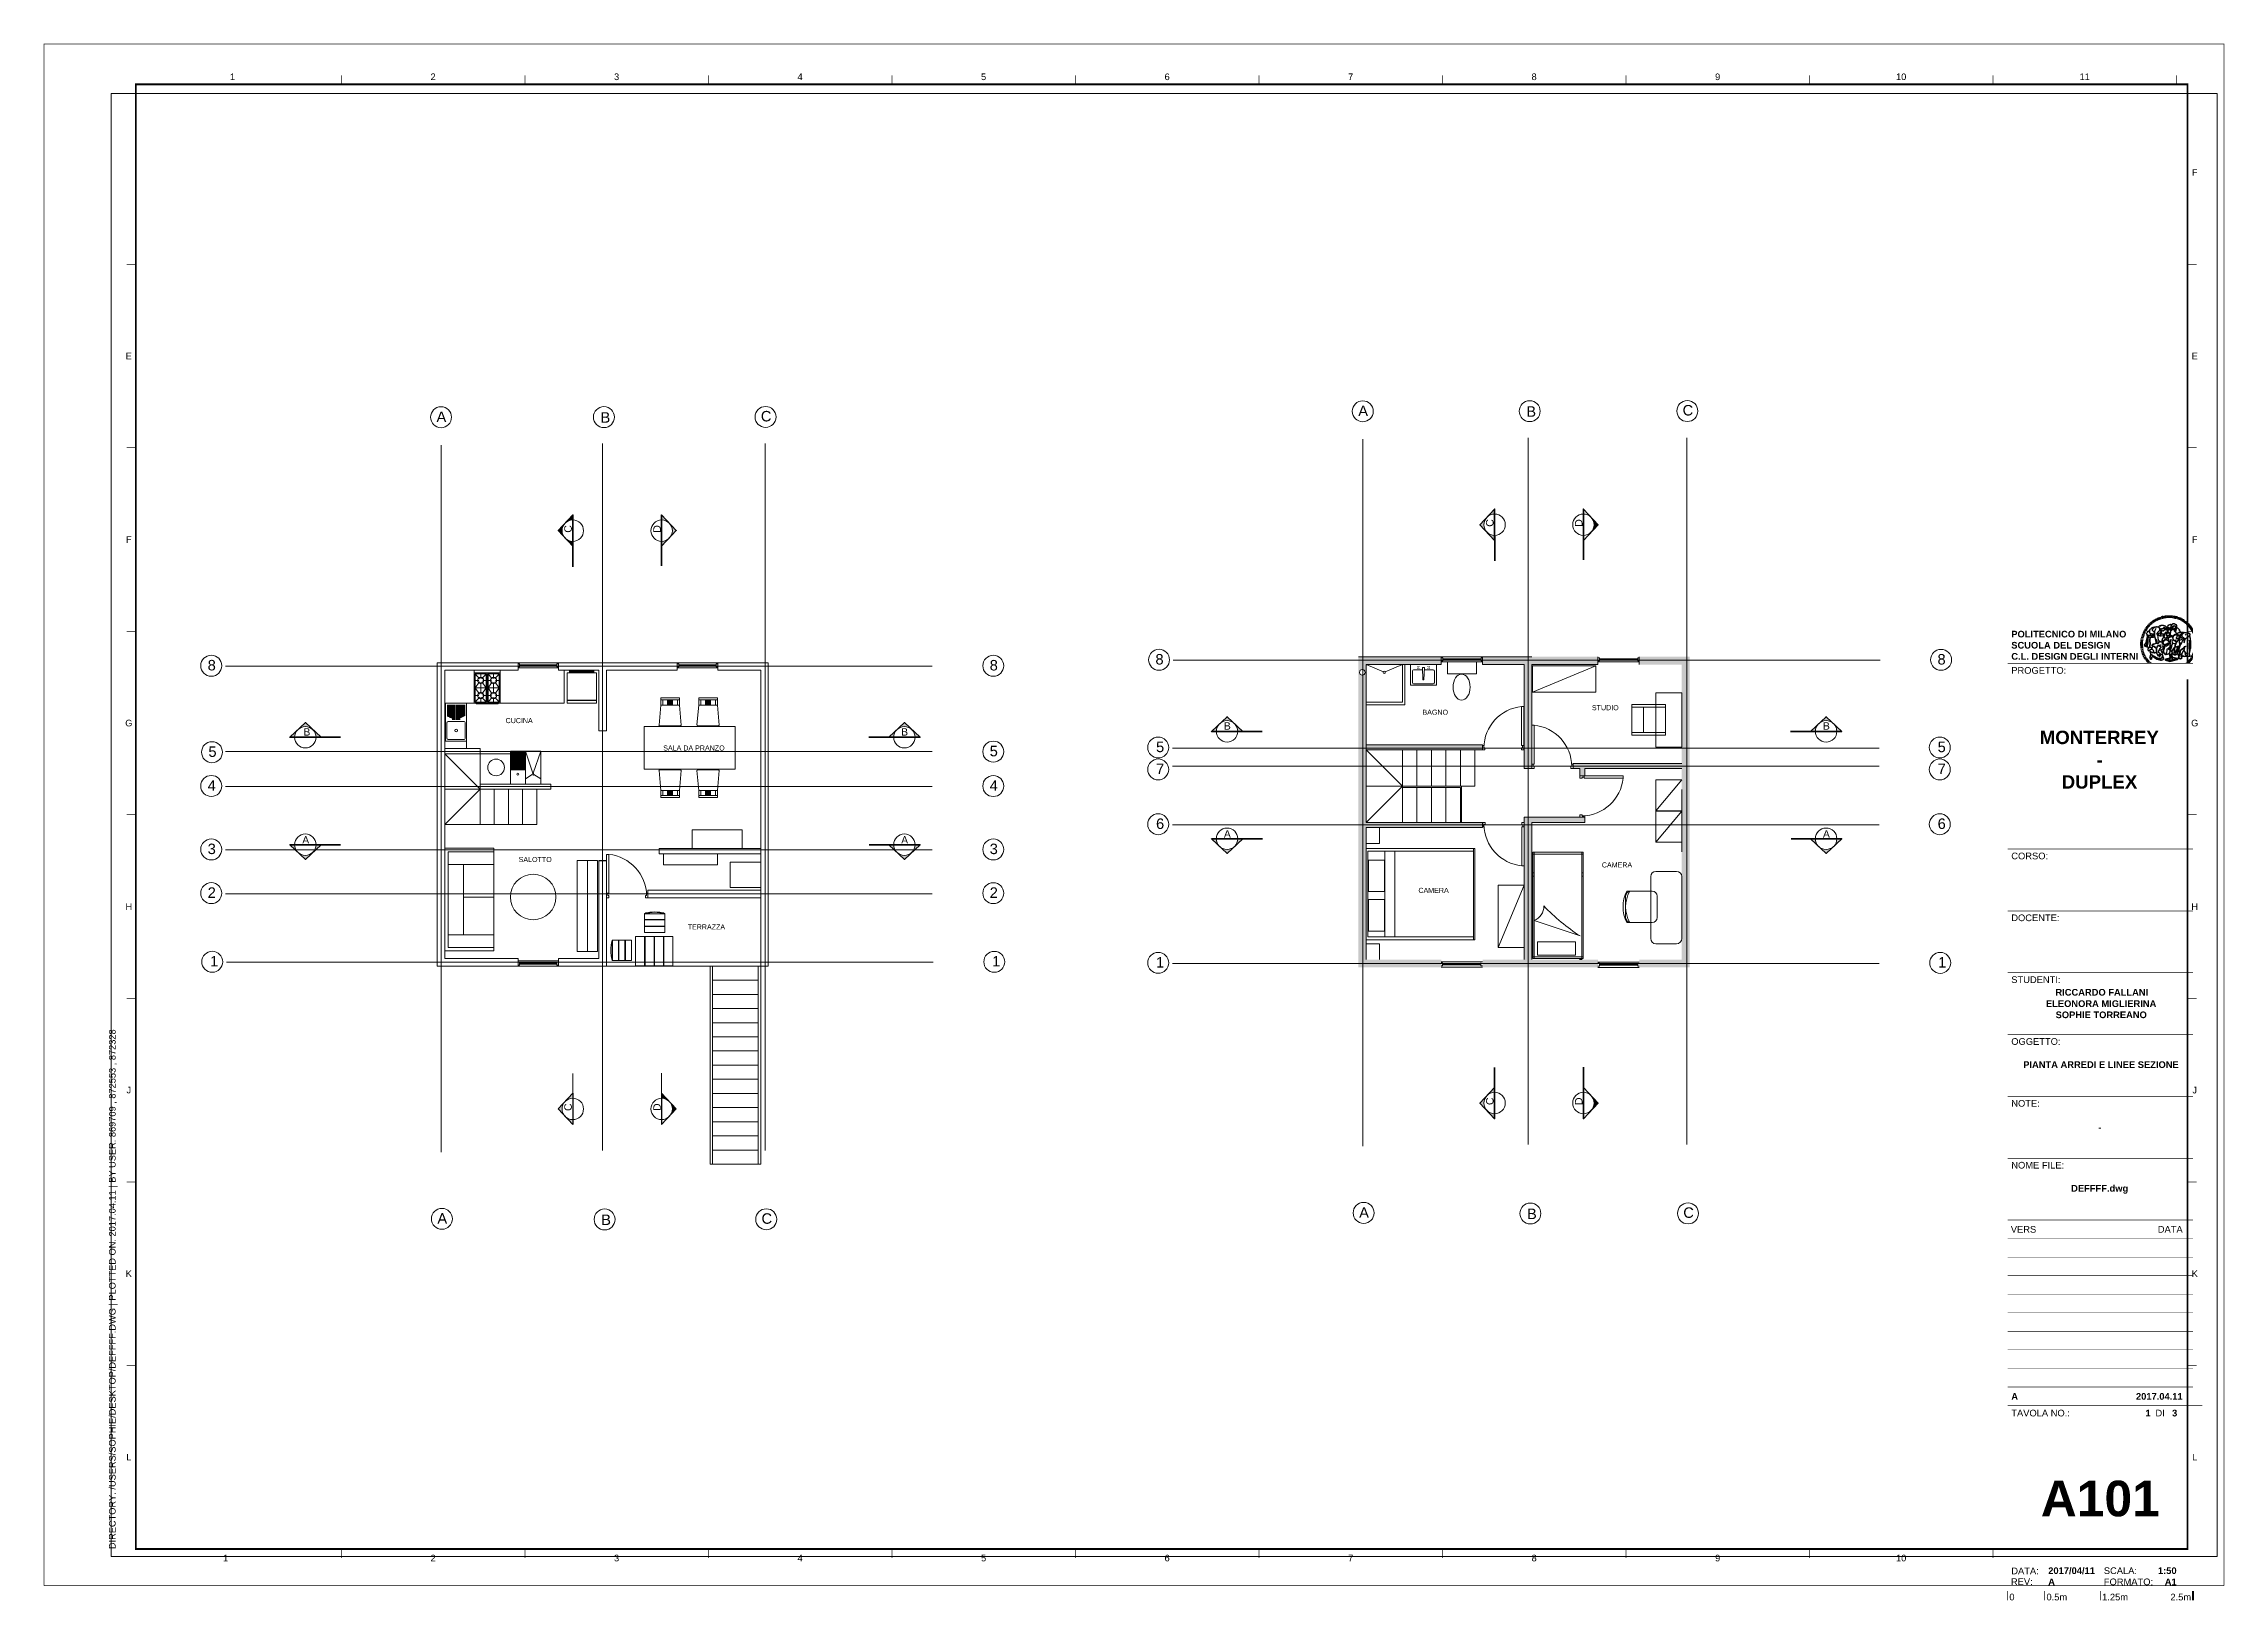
# Paper-space layout 'Layout2' of a CAD drawing. Header units: inches. Extents: x -0.2 to 11.3, y -0.1 to 8.1.
# The model-space entities are those that its viewports show. They can reach past a viewport. Long polylines and large blocks are cut down to what shows.
import ezdxf
from ezdxf.enums import TextEntityAlignment as Align

# ---------------------------------------------------------------- set-up
doc = ezdxf.new("R2010")
doc.units = ezdxf.units.IN
doc.header["$MEASUREMENT"] = 0
doc.set_wipeout_variables(frame=1)
doc.linetypes.add('DASHDOT', pattern=[1, 0.5, -0.25, 0, -0.25])
doc.linetypes.add('HIDDEN', pattern=[0.375, 0.25, -0.125])
for name, color, linetype, lineweight in [('A-ANNO-NOTE', 255, 'Continuous', 35), ('A-FLOR-STRS', 4, 'Continuous', 25), ('A-FURN', 8, 'Continuous', 18), ('A-WALL-FULL-EXTR', 7, 'Continuous', 35), ('A-WALL-FULL-INTR', 7, 'Continuous', 35), ('Arredi', 3, 'Continuous', 15), ('finestre', 4, 'Continuous', 15), ('linee', 255, 'DASHDOT', 13), ('Muri esterni', 1, 'Continuous', 30), ('Muri interni', 1, 'Continuous', 30), ('Scritte', 8, 'Continuous', 18)]:
    doc.layers.add(name, color=color, linetype=linetype, lineweight=lineweight)
for name, color, linetype in [('G-ANNO-LOGO', 3, 'Continuous'), ('G-ANNO-TEXT', 3, 'Continuous'), ('G-ANNO-TTLB', 3, 'Continuous'), ('Porte', 2, 'Continuous'), ('Scale', 7, 'Continuous')]:
    doc.layers.add(name, color=color, linetype=linetype)
doc.layers.add('G-ANNO-NPLT', color=210, linetype='Continuous', plot=False)
doc.styles.add('ARIAL', font='Arial.ttf')
doc.styles.add('ARIAL-BOLD', font='Arial Bold.ttf')
doc.styles.add('E-ARIAL', font='Arial.ttf')
doc.styles.get("Standard").update_dxf_attribs({"font": 'Arial.ttf'})

psp = doc.layouts.new('Layout2')

msp = doc.modelspace()

# ---------------------------------------------------------------- texts
at = {"layer": 'A-ANNO-NOTE', "color": 7, "lineweight": 5, "attachment_point": 1}
for s, insert, char_height in [('A', (132.205, 44.127), 0.413), ('B', (138.669, 44.101), 0.413), ('A', (168.534, 44.361), 0.413), ('B', (175.157, 44.335), 0.413), ('8', (160.54, 34.571), 0.413), ('8', (191.363, 34.57), 0.413), ('8 ', (123.186, 34.338), 0.4134), ('8', (154.008, 34.336), 0.413), ('5', (154.008, 30.953), 0.413), ('5', (160.564, 31.116), 0.413), ('5', (191.369, 31.116), 0.413), ('5', (123.215, 30.93), 0.413), ('7', (160.564, 30.249), 0.413), ('7', (191.369, 30.249), 0.413), ('4', (123.186, 29.598), 0.413), ('4', (154.008, 29.597), 0.413), ('6', (160.564, 28.091), 0.413), ('6', (191.369, 28.091), 0.413), ('3', (123.186, 27.099), 0.413), ('3', (154.008, 27.098), 0.413), ('2', (123.186, 25.375), 0.413), ('2', (154.008, 25.374), 0.413), ('1', (123.282, 22.67), 0.413), ('1', (154.104, 22.669), 0.413), ('1', (160.564, 22.629), 0.413), ('1', (191.387, 22.628), 0.413), ('A', (132.24, 12.535), 0.413), ('B', (138.696, 12.481), 0.413), ('A', (168.569, 12.769), 0.413), ('B', (175.184, 12.715), 0.413)]:
    msp.add_mtext_dynamic_manual_height_columns(s, width=2.13344, gutter_width=1, heights=[0], dxfattribs=dict(at, insert=insert, char_height=char_height))
at = {"layer": 'A-ANNO-NOTE', "color": 7, "lineweight": 0, "attachment_point": 1}
for s, insert, char_height in [('C', (144.988, 44.15), 0.413), ('C', (181.317, 44.384), 0.413), ('B', (163.24, 31.879), 0.289), ('B', (186.85, 31.879), 0.289), ('B', (126.963, 31.645), 0.289), ('B', (150.521, 31.645), 0.289), ('A', (163.24, 27.627), 0.289), ('A', (186.85, 27.627), 0.289), ('A', (126.915, 27.393), 0.289), ('A', (150.521, 27.393), 0.289), ('C', (145.015, 12.53), 0.413), ('C', (181.344, 12.763), 0.413)]:
    msp.add_mtext_dynamic_manual_height_columns(s, width=2.13344, gutter_width=1, heights=[0], dxfattribs=dict(at, insert=insert, char_height=char_height))
at = {"layer": 'A-ANNO-NOTE', "char_height": 0.297, "attachment_point": 1, "rotation": 90}
for s, insert in [('C', (137.24, 39.351)), ('D', (140.748, 39.351)), ('C', (173.569, 39.585)), ('D', (177.076, 39.585)), ('C', (173.569, 16.795)), ('D', (177.076, 16.795))]:
    msp.add_mtext_dynamic_manual_height_columns(s, width=0.70219, gutter_width=1, heights=[0], dxfattribs=dict(at, insert=insert))
at = {"layer": 'Arredi', "char_height": 0.297, "attachment_point": 1, "rotation": 90}
for s, insert in [('C', (137.24, 16.561)), ('D', (140.748, 16.561))]:
    msp.add_mtext_dynamic_manual_height_columns(s, width=0.70219, gutter_width=1, heights=[0], dxfattribs=dict(at, insert=insert))
at = {"layer": 'Scritte'}
msp.add_text('SALA DA PRANZO', height=0.2, dxfattribs=at).set_placement((141.14, 30.767))
at = {"layer": 'Scritte', "char_height": 0.2, "attachment_point": 1}
for s, insert in [('CUCINA', (134.927, 32.047)), ('BAGNO', (171.064, 32.377)), ('STUDIO', (177.742, 32.556)), ('SALOTTO', (135.442, 26.573)), ('CAMERA', (178.133, 26.359)), ('CAMERA', (170.904, 25.356)), ('TERRAZZA', (142.104, 23.915))]:
    msp.add_mtext_dynamic_manual_height_columns(s, width=2.19783, gutter_width=1, heights=[0], dxfattribs=dict(at, insert=insert))

# ---------------------------------------------------------------- blocks, each defined once
blk = doc.blocks.new('A1_GRID_LAYOUT')
at = {"layer": 'G-ANNO-NPLT', "const_width": 0.18}
for points in [[(594, 0), (594, 420), (0, 420), (0, 0)], [(594, 0), (0, 0)]]:
    blk.add_lwpolyline(points, dxfattribs=at)
at = {"layer": 'G-ANNO-TTLB', "const_width": 0.18, "flags": 128}
for points in [[(81, 411.5), (81, 409)], [(131, 411.5), (131, 409)], [(181, 411.5), (181, 409)], [(231, 411.5), (231, 409)], [(281, 411.5), (281, 409)], [(331, 411.5), (331, 409)], [(381, 411.5), (381, 409)], [(431, 411.5), (431, 409)], [(481, 411.5), (481, 409)], [(531, 411.5), (531, 409)], [(581, 411.5), (581, 409)], [(0, 368.5), (0, 366)], [(25, 360), (22.5, 360)], [(586.5, 360), (584, 360)], [(25, 310), (22.5, 310)], [(586.5, 310), (584, 310)], [(25, 260), (22.5, 260)], [(586.5, 260), (584, 260)], [(25, 210), (22.5, 210)], [(586.5, 210), (584, 210)], [(25, 160), (22.5, 160)], [(586.5, 160), (584, 160)], [(25, 110), (22.5, 110)], [(586.5, 110), (584, 110)], [(586.5, 110), (584, 110)], [(25, 60), (22.5, 60)], [(586.5, 60), (584, 60)], [(586.5, 60), (584, 60)], [(81, 10), (81, 7.5)], [(131, 10), (131, 7.5)], [(181, 10), (181, 7.5)], [(231, 10), (231, 7.5)], [(281, 10), (281, 7.5)], [(331, 10), (331, 7.5)], [(381, 10), (381, 7.5)], [(431, 10), (431, 7.5)], [(481, 10), (481, 7.5)], [(531, 10), (531, 7.5)]]:
    blk.add_lwpolyline(points, dxfattribs=at)
at = {"layer": 'G-ANNO-TTLB', "const_width": 0.5, "flags": 128}
blk.add_lwpolyline([(25, 409), (25, 10), (584, 10), (584, 409)], close=True, dxfattribs=at)
at = {"layer": 'G-ANNO-TEXT', "style": 'ARIAL'}
for s, p in [('1', (51.35, 411.07)), ('2', (106, 411.07)), ('3', (156, 411.07)), ('4', (206, 411.07)), ('5', (256, 411.07)), ('6', (306, 411.07)), ('7', (356, 411.07)), ('8', (406, 411.07)), ('9', (456, 411.07)), ('10', (506, 411.07)), ('11', (556, 411.07)), ('F', (585.98, 385)), ('E', (23.09, 335)), ('E', (585.98, 335)), ('F', (23.09, 285)), ('F', (585.98, 285)), ('G', (23.09, 235)), ('G', (585.98, 235)), ('H', (23.09, 185)), ('H', (585.98, 185)), ('J', (23.09, 135)), ('J', (585.98, 135)), ('K', (23.09, 85)), ('K', (585.98, 85)), ('L', (23.09, 35)), ('L', (585.98, 35)), ('1', (49.49, 7.51)), ('2', (106, 7.51)), ('3', (156, 7.51)), ('4', (206, 7.51)), ('5', (256, 7.51)), ('6', (306, 7.51)), ('7', (356, 7.51)), ('8', (406, 7.51)), ('9', (456, 7.51)), ('10', (506, 7.51))]:
    blk.add_text(s, height=1.8, dxfattribs=at).set_placement(p, align=Align.MIDDLE_CENTER)
at = {"layer": 'G-ANNO-TEXT', "insert": (17.7, 9.95), "char_height": 1.8, "attachment_point": 1, "rotation": 90, "style": 'ARIAL'}
blk.add_mtext_dynamic_manual_height_columns('DIRECTORY: /USERS/SOPHIE/DESKTOP/DEFFFF.DWG | PLOTTED ON: 2017.04.11 | BY USER: 869709 , 872553 , 872328 ', width=412.209, gutter_width=9, heights=[0], dxfattribs=at)
blk = doc.blocks.new('logoPolimi')
for p, q in [((-1.49, 1.84), (-1.36, 1.68)), ((-1.41, 1.91), (-1.28, 1.74)), ((-1.32, 1.97), (-1.2, 1.8)), ((-1.22, 2.03), (-1.11, 1.85)), ((-1.13, 2.09), (-1.03, 1.9)), ((-1.03, 2.14), (-0.94, 1.95)), ((-0.93, 2.18), (-0.84, 1.99)), ((-0.83, 2.22), (-0.75, 2.03)), ((-0.72, 2.26), (-0.66, 2.06)), ((-0.61, 2.29), (-0.56, 2.09)), ((-0.51, 2.32), (-0.46, 2.11)), ((-0.4, 2.34), (-0.36, 2.13)), ((-0.29, 2.35), (-0.26, 2.14)), ((-0.18, 2.36), (-0.16, 2.15)), ((-0.07, 2.37), (-0.06, 2.16)), ((0.04, 2.37), (0.04, 2.16)), ((0.15, 2.36), (0.14, 2.16)), ((0.26, 2.36), (0.24, 2.15)), ((0.37, 2.34), (0.34, 2.13)), ((0.48, 2.32), (0.44, 2.12)), ((0.59, 2.3), (0.54, 2.09)), ((0.69, 2.27), (0.63, 2.07)), ((0.8, 2.23), (0.73, 2.03)), ((0.9, 2.19), (0.82, 2)), ((1, 2.15), (0.91, 1.96)), ((1.1, 2.1), (1, 1.91)), ((1.2, 2.04), (1.09, 1.86)), ((1.29, 1.99), (1.18, 1.81)), ((1.38, 1.92), (1.26, 1.75)), ((1.47, 1.86), (1.34, 1.69)), ((-2.37, 0.12), (-2.16, 0.11)), ((-2.37, 0.01), (-2.16, 0.01)), ((-2.36, 0.23), (-2.15, 0.21)), ((-2.35, 0.34), (-2.14, 0.31)), ((-2.33, 0.45), (-2.12, 0.41)), ((-2.3, 0.55), (-2.1, 0.51)), ((-2.28, 0.66), (-2.07, 0.6)), ((-2.24, 0.77), (-2.04, 0.7)), ((-2.2, 0.87), (-2.01, 0.79)), ((-2.16, 0.97), (-1.97, 0.89)), ((-2.11, 1.07), (-1.93, 0.98)), ((-2.06, 1.17), (-1.88, 1.07)), ((-2.01, 1.26), (-1.83, 1.15)), ((-1.94, 1.36), (-1.77, 1.24)), ((-1.88, 1.45), (-1.71, 1.32)), ((-1.84, 0.03), (-1.82, 0.35)), ((-1.81, 1.53), (-1.65, 1.4)), ((-1.74, 1.61), (-1.58, 1.47)), ((-1.73, 0.59), (-1.73, 0.59)), ((-1.73, 0.59), (-1.73, 0.59)), ((-1.66, 1.69), (-1.51, 1.54)), ((-1.65, 0.57), (-1.65, 0.57)), ((-1.59, 1.12), (-1.59, 1.12)), ((-1.58, 1.77), (-1.44, 1.61)), ((-1.51, 0.55), (-1.51, 0.55)), ((-1.51, 0.55), (-1.51, 0.55)), ((-1.31, 0.79), (-1.21, 0.75)), ((-1.21, 0.75), (-1.31, 0.79)), ((-1.21, 0.75), (-1.31, 0.79)), ((-1.21, 0.75), (-1.21, 0.75)), ((-1.21, 0.75), (-1.21, 0.75)), ((-1.19, 0.76), (-1.19, 0.76)), ((-1.19, 0.76), (-1.19, 0.76)), ((-1.17, 0.99), (-1.18, 0.99)), ((-1.18, 0.99), (-1.17, 0.99)), ((-1.16, 0.57), (-1.16, 0.57)), ((-1.16, 0.57), (-1.16, 0.57)), ((-1.1, 0.01), (-0.99, 0.06)), ((-0.99, 0.06), (-1.1, 0.01)), ((-0.99, 0.06), (-1.1, 0.01)), ((-0.99, 0.06), (-0.99, 0.06)), ((-0.99, 0.06), (-0.99, 0.06)), ((-0.97, 0.79), (-0.98, 0.79)), ((-0.89, 0.84), (-0.97, 0.79)), ((-0.97, 0.79), (-0.89, 0.84)), ((-0.96, 1.41), (-0.96, 1.41)), ((-0.96, 1.41), (-0.96, 1.41)), ((-0.89, 0.84), (-0.82, 0.87)), ((-0.82, 0.87), (-0.89, 0.84)), ((-0.89, 0.84), (-0.82, 0.87)), ((-0.88, 0.83), (-0.89, 0.84)), ((-0.85, 1.39), (-0.85, 1.39)), ((-0.85, 1.39), (-0.85, 1.39)), ((-0.84, 0.14), (-0.84, 0.14)), ((-0.77, 1.08), (-0.78, 1.08)), ((-0.78, 1.08), (-0.77, 1.08)), ((-0.61, 1.12), (-0.77, 1.08)), ((-0.77, 1.08), (-0.61, 1.12)), ((-0.77, 1.08), (-0.61, 1.12)), ((-0.75, 1.3), (-0.76, 1.29)), ((-0.76, 1.29), (-0.75, 1.3)), ((-0.65, 0.99), (-0.7, 0.96)), ((-0.69, 0.18), (-0.68, 0.18)), ((-0.66, 0.93), (-0.66, 0.93)), ((-0.66, 0.93), (-0.64, 0.93)), ((-0.66, 0.93), (-0.66, 0.93)), ((-0.66, 0.93), (-0.66, 0.93)), ((-0.63, 1.01), (-0.63, 1.01)), ((-0.63, 1.01), (-0.62, 1.01)), ((-0.63, 0.66), (-0.63, 0.66)), ((-0.6, 1.12), (-0.61, 1.12)), ((-0.61, 1.12), (-0.6, 1.12)), ((-0.61, 1.12), (-0.6, 1.12)), ((-0.61, 0.86), (-0.57, 0.85)), ((-0.57, 0.85), (-0.61, 0.86)), ((-0.61, 0.86), (-0.57, 0.85)), ((-0.53, 1.08), (-0.6, 1.12)), ((-0.6, 1.12), (-0.6, 1.11)), ((-0.6, 1.12), (-0.53, 1.08)), ((-0.57, 0.8), (-0.59, 0.8)), ((-0.57, 0.85), (-0.53, 0.84)), ((-0.57, 0.85), (-0.57, 0.85)), ((-0.57, 0.85), (-0.57, 0.85)), ((-0.57, 0.85), (-0.53, 0.84)), ((-0.56, 0.29), (-0.49, 0.48)), ((-0.56, 0.14), (-0.56, 0.29)), ((-0.5, 0.11), (-0.56, 0.14)), ((-0.53, 0.84), (-0.51, 0.84)), ((-0.53, 0.84), (-0.51, 0.84)), ((-0.53, 0.84), (-0.53, 0.84)), ((-0.51, 0.11), (-0.51, 0.11)), ((-0.51, 0.11), (-0.51, 0.11)), ((-0.34, 0.33), (-0.5, 0.11)), ((-0.49, 0.48), (-0.41, 0.55)), ((-0.42, 0.8), (-0.47, 0.79)), ((-0.42, 0.8), (-0.47, 0.79)), ((-0.47, 0.79), (-0.45, 0.76)), ((-0.47, 0.79), (-0.45, 0.76)), ((-0.45, 1.14), (-0.42, 1.11)), ((-0.42, 1.26), (-0.36, 1.22)), ((-0.41, 0.55), (-0.34, 0.49)), ((-0.4, 1.37), (-0.38, 1.38)), ((-0.39, 1.37), (-0.4, 1.37)), ((-0.35, 1.33), (-0.4, 1.37)), ((-0.39, 1.24), (-0.4, 1.23)), ((-0.38, 1.14), (-0.38, 1.14)), ((-0.34, 0.49), (-0.09, 0.48)), ((-0.16, 0.32), (-0.34, 0.33)), ((-0.14, 0.32), (-0.31, 0.34)), ((-0.28, 1.3), (-0.29, 1.3)), ((-0.28, 1.3), (-0.28, 1.3)), ((-0.16, 1.24), (-0.16, 1.25)), ((-0.16, 1.25), (-0.16, 1.25)), ((-0.16, 0.49), (-0.14, 0.64)), ((-0.06, 0.27), (-0.16, 0.32)), ((-0.1, 0.88), (-0.09, 0.87)), ((-0.08, 1.37), (-0.08, 1.38)), ((-0.08, 1.23), (-0.05, 1.21)), ((-0.05, 1.21), (-0.08, 1.23)), ((-0.08, 1.23), (-0.05, 1.21)), ((-0.03, 0.26), (-0.06, 0.27)), ((-0.05, 1.21), (-0.04, 1.21)), ((-0.04, 1.21), (-0.05, 1.21)), ((-0.04, 1.21), (-0.04, 1.21)), ((-0.04, 1.21), (-0.04, 1.21)), ((-0.04, 0.48), (-0.03, 0.26)), ((0.03, 1.15), (0.03, 1.15)), ((0.03, 0.66), (0.03, 0.67)), ((0.07, 0.58), (0.07, 0.57)), ((0.1, 1.18), (0.1, 1.18)), ((0.1, 0.84), (0.1, 0.84)), ((0.13, 1.32), (0.17, 1.19)), ((0.14, 0.71), (0.34, 0.65)), ((0.31, 0.56), (0.17, 0.63)), ((0.27, 1.61), (0.27, 1.61)), ((0.27, 1.61), (0.27, 1.61)), ((0.27, 1.61), (0.27, 1.61)), ((0.29, 1.29), (0.29, 1.29)), ((0.29, 1.29), (0.29, 1.29)), ((0.29, 1.29), (0.29, 1.29)), ((0.29, 1.29), (0.29, 1.29)), ((0.33, 0.49), (0.34, 0.49)), ((0.33, 0.03), (0.35, 0.03)), ((0.33, 0.03), (0.35, 0.03)), ((0.34, 0.65), (0.34, 0.64)), ((0.35, 0.03), (0.57, 0.06)), ((0.35, 0.03), (0.57, 0.06)), ((0.35, 0.03), (0.35, 0.03)), ((0.35, 0.03), (0.35, 0.03)), ((0.38, 1.36), (0.37, 1.35)), ((0.38, 0.34), (0.37, 0.34)), ((0.38, 0.34), (0.38, 0.34)), ((0.43, 0.67), (0.39, 0.64)), ((0.49, 1.05), (0.51, 1.13)), ((0.51, 1.13), (0.49, 1.05)), ((0.49, 1.05), (0.51, 1.13)), ((0.51, 1.31), (0.5, 1.29)), ((0.51, 1.13), (0.52, 1.23)), ((0.52, 1.23), (0.51, 1.23)), ((0.51, 1.23), (0.52, 1.23)), ((0.52, 1.23), (0.51, 1.13)), ((0.51, 1.13), (0.52, 1.23)), ((0.52, 1.24), (0.6, 1.37)), ((0.52, 1.23), (0.6, 1.36)), ((0.6, 1.36), (0.52, 1.23)), ((0.52, 1.23), (0.52, 1.23)), ((0.52, 1.23), (0.52, 1.24)), ((0.52, 1.23), (0.52, 1.23)), ((0.55, 1.07), (0.53, 1.06)), ((0.53, 1.04), (0.53, 1.06)), ((0.53, 1.05), (0.53, 1.04)), ((0.54, 0.3), (0.63, 0.32)), ((0.54, -0.08), (0.61, 0.06)), ((0.61, 0.06), (0.54, -0.08)), ((0.54, -0.08), (0.61, 0.06)), ((0.56, 0.19), (0.59, 0.21)), ((0.57, 1.07), (0.57, 1.07)), ((0.57, 1.07), (0.57, 1.07)), ((0.57, 1.07), (0.57, 1.07)), ((0.57, 1.07), (0.57, 1.07)), ((0.57, 1.07), (0.57, 1.07)), ((0.57, 1.07), (0.57, 1.07)), ((0.57, 1.07), (0.57, 1.07)), ((0.58, 0.3), (0.59, 0.29)), ((0.59, 0.78), (0.59, 0.79)), ((0.59, 0.79), (0.59, 0.79)), ((0.59, 0.79), (0.59, 0.79)), ((0.59, 0.79), (0.59, 0.78)), ((0.61, 0.06), (0.6, 0.07)), ((0.6, 0.07), (0.61, 0.06)), ((0.61, 0.06), (0.61, 0.07)), ((0.62, 0.21), (0.65, 0.22)), ((0.64, 1.37), (0.65, 1.37)), ((0.69, 0.86), (0.68, 0.86)), ((0.68, 0.86), (0.69, 0.86)), ((0.68, 0.76), (0.68, 0.76)), ((0.76, 0.26), (0.76, 0.26)), ((0.82, 0.35), (0.84, 0.36)), ((0.82, 0.35), (0.82, 0.35)), ((0.84, 0.36), (0.84, 0.37)), ((0.85, 0.34), (1.05, 0.35)), ((0.93, 1.05), (0.93, 1.05)), ((0.93, 1.05), (0.93, 1.05)), ((0.93, 1.05), (0.93, 1.04)), ((0.93, 1.05), (0.93, 1.05)), ((0.97, 0.66), (0.96, 0.66)), ((1.01, 0.97), (0.98, 0.96)), ((1.17, 0.96), (1.17, 0.95)), ((1.17, 0.95), (1.17, 0.95)), ((1.34, 0.37), (1.26, 0.04)), ((1.27, 0.37), (1.27, 0.38)), ((1.28, 0.95), (1.28, 0.95)), ((1.37, 0.73), (1.46, 0.81)), ((1.41, 0.4), (1.41, 0.41)), ((1.56, 1.79), (1.42, 1.63)), ((1.64, 1.71), (1.49, 1.56)), ((1.49, 0.9), (1.57, 0.92)), ((1.72, 1.63), (1.56, 1.49)), ((1.67, 0.6), (1.57, 0.53)), ((1.79, 1.55), (1.63, 1.41)), ((1.86, 1.47), (1.7, 1.34)), ((1.93, 1.38), (1.76, 1.26)), ((1.99, 1.29), (1.81, 1.17)), ((2.05, 1.19), (1.87, 1.09)), ((2.1, 1.1), (1.92, 1)), ((2.15, 1), (1.96, 0.91)), ((2.19, 0.9), (2, 0.82)), ((2.23, 0.79), (2.04, 0.72)), ((2.27, 0.69), (2.07, 0.63)), ((2.3, 0.58), (2.09, 0.53)), ((2.32, 0.47), (2.12, 0.43)), ((2.34, 0.37), (2.13, 0.33)), ((2.36, 0.26), (2.15, 0.23)), ((2.37, 0.15), (2.16, 0.13)), ((2.37, 0.04), (2.16, 0.03)), ((-2.37, -0.1), (-2.16, -0.09)), ((-2.36, -0.21), (-2.15, -0.19)), ((-2.35, -0.32), (-2.14, -0.29)), ((-2.33, -0.43), (-2.12, -0.39)), ((-2.31, -0.54), (-2.1, -0.49)), ((-2.28, -0.65), (-2.08, -0.59)), ((-2.25, -0.75), (-2.05, -0.69)), ((-2.21, -0.86), (-2.02, -0.78)), ((-2.17, -0.96), (-1.98, -0.87)), ((-2.12, -1.06), (-1.93, -0.96)), ((-2.07, -1.16), (-1.89, -1.05)), ((-2.04, -0.15), (-1.97, -0.2)), ((-2.01, -1.25), (-1.84, -1.14)), ((-1.95, -1.34), (-1.78, -1.22)), ((-1.89, -1.43), (-1.72, -1.31)), ((-1.82, -1.52), (-1.66, -1.38)), ((-1.75, -1.6), (-1.59, -1.46)), ((-1.67, -1.68), (-1.52, -1.53)), ((-1.58, -0.12), (-1.6, -0.18)), ((-1.6, -0.18), (-1.58, -0.28)), ((-1.57, -0.54), (-1.59, -0.54)), ((-1.59, -0.54), (-1.59, -0.54)), ((-1.59, -1.76), (-1.45, -1.6)), ((-1.56, -0.32), (-1.56, -0.31)), ((-1.56, -0.31), (-1.56, -0.31)), ((-1.53, -0.65), (-1.53, -0.65)), ((-1.53, -0.65), (-1.53, -0.65)), ((-1.51, -1.83), (-1.37, -1.67)), ((-1.48, -0.86), (-1.48, -0.85)), ((-1.42, -0.37), (-1.42, -0.37)), ((-1.42, -1.9), (-1.29, -1.73)), ((-1.38, -0.46), (-1.38, -0.46)), ((-1.33, -1.96), (-1.21, -1.79)), ((-1.31, -0.24), (-1.31, -0.23)), ((-1.31, -0.23), (-1.31, -0.24)), ((-1.23, -0.19), (-1.23, -0.19)), ((-1.23, -0.19), (-1.23, -0.19)), ((-1.23, -0.19), (-1.23, -0.19)), ((-1.23, -0.19), (-1.23, -0.19)), ((-1.01, -0.39), (-1.02, -0.39)), ((-1.02, -0.39), (-1.01, -0.39)), ((-1.02, -0.7), (-1.02, -0.7)), ((-1.02, -0.7), (-1.02, -0.7)), ((-1.02, -0.7), (-1.02, -0.7)), ((-0.79, -0.51), (-0.83, -0.58)), ((-0.83, -0.58), (-0.79, -0.51)), ((-0.83, -0.58), (-0.79, -0.51)), ((-0.78, -1.05), (-0.83, -0.94)), ((-0.83, -0.94), (-0.78, -1.05)), ((-0.83, -0.94), (-0.83, -0.94)), ((-0.83, -0.94), (-0.78, -1.05)), ((-0.82, -1.23), (-0.82, -1.23)), ((-0.82, -1.23), (-0.77, -1.23)), ((-0.77, -1.23), (-0.82, -1.23)), ((-0.82, -1.23), (-0.82, -1.23)), ((-0.77, -1.23), (-0.82, -1.23)), ((-0.75, -0.96), (-0.8, -0.89)), ((-0.8, -0.89), (-0.79, -0.92)), ((-0.79, -0.92), (-0.8, -0.89)), ((-0.8, -0.89), (-0.75, -0.96)), ((-0.79, -0.92), (-0.8, -0.89)), ((-0.8, -0.89), (-0.8, -0.89)), ((-0.8, -0.89), (-0.75, -0.96)), ((-0.79, -0.92), (-0.78, -0.95)), ((-0.78, -0.95), (-0.79, -0.92)), ((-0.78, -0.95), (-0.79, -0.92)), ((-0.77, -0.49), (-0.78, -0.48)), ((-0.78, -0.48), (-0.77, -0.49)), ((-0.78, -0.95), (-0.76, -1)), ((-0.76, -1), (-0.78, -0.95)), ((-0.76, -1), (-0.78, -0.95)), ((-0.71, -0.89), (-0.75, -0.87)), ((-0.75, -0.87), (-0.71, -0.89)), ((-0.75, -0.87), (-0.71, -0.89)), ((-0.72, -1.01), (-0.75, -0.96)), ((-0.75, -0.96), (-0.72, -1.01)), ((-0.75, -0.96), (-0.72, -1.01)), ((-0.64, -0.93), (-0.71, -0.89)), ((-0.71, -0.89), (-0.64, -0.93)), ((-0.71, -0.89), (-0.64, -0.93)), ((-0.66, -0.53), (-0.66, -0.53)), ((-0.66, -0.53), (-0.66, -0.53)), ((-0.66, -0.53), (-0.66, -0.53)), ((-0.39, -0.81), (-0.51, -0.69)), ((-0.51, -1.04), (-0.5, -1.04)), ((-0.48, -0.42), (-0.48, -0.42)), ((-0.48, -0.42), (-0.48, -0.42)), ((-0.48, -0.42), (-0.48, -0.42)), ((-0.41, -0.51), (-0.41, -0.51)), ((-0.38, -0.05), (-0.39, -0.12)), ((-0.39, -0.12), (-0.37, -0.1)), ((-0.35, -0.14), (-0.37, -0.08)), ((-0.37, -0.09), (-0.37, -0.09)), ((-0.33, -0.12), (-0.35, -0.14)), ((-0.32, -0.14), (-0.35, -0.14)), ((-0.35, -0.18), (-0.34, -0.22)), ((-0.34, -0.08), (-0.29, -0.16)), ((-0.34, -0.22), (-0.34, -0.22)), ((-0.27, -0.17), (-0.32, -0.14)), ((-0.25, -0.91), (-0.26, -0.9)), ((-0.26, -1.29), (0.1, -1.2)), ((0.1, -1.2), (-0.26, -1.29)), ((0.08, -1.4), (-0.26, -1.29)), ((-0.26, -1.29), (0.08, -1.4)), ((-0.26, -1.38), (-0.26, -1.29)), ((-0.26, -1.29), (-0.26, -1.29)), ((-0.26, -1.29), (-0.26, -1.38)), ((-0.26, -1.29), (0.08, -1.4)), ((-0.26, -1.29), (-0.26, -1.29)), ((0.08, -1.49), (-0.26, -1.38)), ((-0.26, -1.38), (0.09, -1.49)), ((-0.14, -0.15), (-0.16, -0.13)), ((-0.11, -0.04), (-0.12, -0.05)), ((-0.04, -0.41), (-0.01, -0.44)), ((-0.01, -0.44), (-0.04, -0.41)), ((-0.04, -0.41), (-0.01, -0.44)), ((0.07, -0.84), (0.07, -0.84)), ((0.07, -0.84), (0.07, -0.84)), ((0.1, -1.2), (0.08, -1.32)), ((0.08, -1.32), (0.13, -1.2)), ((0.08, -1.4), (0.72, -1.22)), ((0.72, -1.22), (0.08, -1.4)), ((0.08, -1.4), (0.72, -1.22)), ((0.72, -1.31), (0.08, -1.49)), ((0.08, -1.44), (0.08, -1.4)), ((0.08, -1.4), (0.08, -1.44)), ((0.08, -1.4), (0.08, -1.49)), ((0.08, -1.49), (0.08, -1.44)), ((0.08, -1.44), (0.08, -1.44)), ((0.08, -1.44), (0.08, -1.45)), ((0.08, -1.45), (0.08, -1.46)), ((0.08, -1.46), (0.08, -1.49)), ((0.1, -1.01), (0.09, -0.86)), ((0.1, -1.01), (0.09, -0.86)), ((0.09, -1.49), (0.72, -1.31)), ((0.1, -1.2), (0.12, -1.04)), ((0.12, -1.04), (0.1, -1.2)), ((0.13, -1.2), (0.1, -1.2)), ((0.1, -1.2), (0.13, -1.2)), ((0.13, -1.2), (0.1, -1.2)), ((0.1, -1.2), (0.1, -1.2)), ((0.11, -0.44), (0.11, -0.44)), ((0.11, -0.44), (0.11, -0.44)), ((0.12, -0.21), (0.12, -0.21)), ((0.12, -0.21), (0.12, -0.21)), ((0.12, -0.21), (0.12, -0.21)), ((0.12, -0.21), (0.12, -0.21)), ((0.12, -0.21), (0.12, -0.21)), ((0.12, -0.21), (0.12, -0.21)), ((0.12, -0.21), (0.12, -0.21)), ((0.12, -0.21), (0.12, -0.21)), ((0.12, -0.21), (0.12, -0.21)), ((0.12, -0.21), (0.12, -0.21)), ((0.12, -0.21), (0.12, -0.21)), ((0.12, -0.21), (0.12, -0.21)), ((0.12, -0.21), (0.12, -0.21)), ((0.12, -0.56), (0.14, -0.53)), ((0.14, -0.53), (0.12, -0.56)), ((0.12, -0.56), (0.14, -0.53)), ((0.12, -1.04), (0.12, -1.04)), ((0.12, -1.04), (0.12, -1.04)), ((0.12, -1.04), (0.12, -1.04)), ((0.21, -0.99), (0.13, -1.2)), ((0.13, -1.2), (0.21, -0.99)), ((0.36, -1.14), (0.13, -1.2)), ((0.13, -1.2), (0.26, -1.17)), ((0.14, -0.53), (0.16, -0.49)), ((0.16, -0.49), (0.14, -0.53)), ((0.14, -0.53), (0.16, -0.49)), ((0.16, -0.49), (0.16, -0.49)), ((0.16, -0.49), (0.16, -0.49)), ((0.28, -1.19), (0.21, -0.99)), ((0.21, -0.99), (0.31, -1.27)), ((0.24, -0.17), (0.24, -0.16)), ((0.24, -0.16), (0.24, -0.17)), ((0.25, -0.84), (0.25, -0.88)), ((0.25, -0.88), (0.25, -0.84)), ((0.25, -0.88), (0.25, -0.84)), ((0.25, -0.88), (0.29, -1.17)), ((0.26, -0.88), (0.25, -0.88)), ((0.31, -1.27), (0.25, -0.88)), ((0.26, -1.17), (0.28, -1.16)), ((0.28, -1.16), (0.36, -1.14)), ((0.29, -1.17), (0.28, -1.19)), ((0.36, -1.14), (0.72, -1.22)), ((0.72, -1.22), (0.36, -1.14)), ((0.49, -0.31), (0.49, -0.31)), ((0.49, -0.31), (0.49, -0.31)), ((0.5, -0.27), (0.5, -0.27)), ((0.51, -0.27), (0.51, -0.27)), ((0.72, -0.81), (0.75, -0.89)), ((0.72, -1.22), (0.72, -1.31)), ((0.72, -1.31), (0.72, -1.22)), ((0.74, -0.23), (0.74, -0.23)), ((0.74, -0.23), (0.75, -0.24)), ((0.75, -0.23), (0.75, -0.23)), ((0.86, -0.25), (0.82, -0.34)), ((0.87, -0.22), (0.86, -0.23)), ((0.87, -0.22), (0.86, -0.25)), ((0.96, -0.58), (0.96, -0.57)), ((1.05, -1.05), (1.04, -1.05)), ((1.37, -1.93), (1.25, -1.76)), ((1.31, -0.27), (1.3, -0.26)), ((1.3, -0.26), (1.3, -0.26)), ((1.3, -0.26), (1.3, -0.26)), ((1.3, -0.26), (1.31, -0.27)), ((1.3, -0.26), (1.3, -0.26)), ((1.46, -1.87), (1.33, -1.7)), ((1.54, -1.8), (1.41, -1.64)), ((1.63, -1.72), (1.48, -1.57)), ((1.71, -1.65), (1.55, -1.5)), ((1.78, -1.57), (1.62, -1.43)), ((1.85, -1.48), (1.69, -1.35)), ((1.92, -1.39), (1.75, -1.27)), ((1.98, -1.3), (1.81, -1.19)), ((2.04, -1.21), (1.86, -1.1)), ((2.09, -1.11), (1.91, -1.01)), ((2.14, -1.01), (1.95, -0.92)), ((2.19, -0.91), (1.99, -0.83)), ((2.23, -0.81), (2.03, -0.74)), ((2.26, -0.7), (2.06, -0.64)), ((2.29, -0.6), (2.09, -0.55)), ((2.32, -0.49), (2.11, -0.45)), ((2.34, -0.38), (2.13, -0.35)), ((2.35, -0.27), (2.15, -0.25)), ((2.37, -0.08), (2.16, -0.07)), ((2.36, -0.16), (2.16, -0.15)), ((-1.24, -2.02), (-1.13, -1.84)), ((-1.14, -2.08), (-1.04, -1.89)), ((-1.04, -2.13), (-0.95, -1.94)), ((-0.94, -2.18), (-0.86, -1.98)), ((-0.84, -2.22), (-0.77, -2.02)), ((-0.74, -2.25), (-0.67, -2.05)), ((-0.63, -2.29), (-0.57, -2.08)), ((-0.52, -2.31), (-0.48, -2.11)), ((-0.42, -2.33), (-0.38, -2.13)), ((-0.31, -2.35), (-0.28, -2.14)), ((-0.2, -2.36), (-0.18, -2.15)), ((-0.09, -2.37), (-0.08, -2.16)), ((0.03, -2.37), (0.02, -2.16)), ((0.14, -2.37), (0.12, -2.16)), ((0.25, -2.36), (0.22, -2.15)), ((0.35, -2.34), (0.32, -2.14)), ((0.46, -2.32), (0.42, -2.12)), ((0.57, -2.3), (0.52, -2.1)), ((0.68, -2.27), (0.62, -2.07)), ((0.78, -2.24), (0.71, -2.04)), ((0.89, -2.2), (0.81, -2)), ((0.99, -2.15), (0.9, -1.96)), ((1.09, -2.11), (0.99, -1.92)), ((1.19, -2.05), (1.08, -1.87)), ((1.28, -2), (1.17, -1.82))]:
    blk.add_line(p, q)
for points in [[(-1.9, 0.12), (-1.94, 0.02), (-2.05, -0.09), (-2.05, -0.09)], [(-1.86, 0.38), (-1.86, 0.38), (-1.87, 0.19), (-1.9, 0.12)], [(-1.76, 0.6), (-1.76, 0.6), (-1.84, 0.57), (-1.86, 0.38)], [(-1.86, -0.04), (-1.84, 0.02), (-1.84, 0.03), (-1.84, 0.03)], [(-1.82, 0.78), (-1.83, 0.8), (-1.85, 0.86), (-1.83, 0.88)], [(-1.82, 0.78), (-1.83, 0.8), (-1.85, 0.86), (-1.83, 0.88)], [(-1.83, 0.88), (-1.81, 0.9), (-1.76, 0.96), (-1.76, 0.96)], [(-1.83, 0.88), (-1.81, 0.9), (-1.76, 0.96), (-1.76, 0.96)], [(-1.76, 0.6), (-1.83, 0.7), (-1.78, 0.74), (-1.78, 0.74)], [(-1.78, 0.74), (-1.79, 0.74), (-1.83, 0.7), (-1.76, 0.6)], [(-1.78, 0.74), (-1.8, 0.76), (-1.81, 0.78), (-1.82, 0.78)], [(-1.78, 0.74), (-1.8, 0.76), (-1.81, 0.78), (-1.82, 0.78)], [(-1.82, 0.35), (-1.81, 0.5), (-1.73, 0.59), (-1.73, 0.59)], [(-1.82, -0.19), (-1.73, -0.07), (-1.75, 0.14), (-1.75, 0.3)], [(-1.75, 0.33), (-1.75, 0.17), (-1.73, -0.05), (-1.8, -0.17)], [(-1.78, 0.74), (-1.75, 0.72), (-1.72, 0.69), (-1.68, 0.7)], [(-1.68, 0.7), (-1.72, 0.69), (-1.75, 0.72), (-1.78, 0.74)], [(-1.68, 0.7), (-1.72, 0.69), (-1.75, 0.72), (-1.78, 0.74)], [(-1.78, 0.74), (-1.78, 0.74), (-1.78, 0.74), (-1.78, 0.74)], [(-1.76, 0.96), (-1.68, 1.1), (-1.59, 1.12), (-1.59, 1.12)], [(-1.76, 0.96), (-1.68, 1.1), (-1.6, 1.12), (-1.6, 1.12)], [(-1.73, 0.59), (-1.74, 0.59), (-1.75, 0.6), (-1.76, 0.6)], [(-1.73, 0.59), (-1.74, 0.59), (-1.75, 0.6), (-1.76, 0.6)], [(-1.75, 0.3), (-1.76, 0.47), (-1.65, 0.57), (-1.65, 0.57)], [(-1.65, 0.57), (-1.65, 0.57), (-1.76, 0.5), (-1.75, 0.33)], [(-1.65, 0.57), (-1.68, 0.58), (-1.7, 0.58), (-1.73, 0.59)], [(-1.65, 0.57), (-1.68, 0.58), (-1.7, 0.58), (-1.73, 0.59)], [(-1.5, 0.71), (-1.53, 0.74), (-1.61, 0.71), (-1.68, 0.7)], [(-1.68, 0.7), (-1.61, 0.71), (-1.53, 0.73), (-1.5, 0.71)], [(-1.5, 0.71), (-1.53, 0.73), (-1.61, 0.71), (-1.68, 0.7)], [(-1.51, 0.55), (-1.56, 0.56), (-1.61, 0.56), (-1.65, 0.57)], [(-1.65, 0.57), (-1.61, 0.56), (-1.56, 0.56), (-1.51, 0.55)], [(-1.51, 0.55), (-1.56, 0.56), (-1.61, 0.56), (-1.65, 0.57)], [(-1.59, 1.12), (-1.6, 1.06), (-1.61, 0.99), (-1.61, 0.97)], [(-1.61, 0.97), (-1.61, 0.99), (-1.6, 1.06), (-1.59, 1.12)], [(-1.61, 0.97), (-1.61, 0.99), (-1.6, 1.06), (-1.59, 1.12)], [(-1.61, 0.97), (-1.61, 0.95), (-1.56, 0.88), (-1.54, 0.87)], [(-1.54, 0.87), (-1.56, 0.88), (-1.61, 0.95), (-1.61, 0.97)], [(-1.54, 0.87), (-1.56, 0.88), (-1.61, 0.96), (-1.61, 0.97)], [(-1.59, 1.12), (-1.59, 1.13), (-1.59, 1.15), (-1.58, 1.16)], [(-1.59, 1.12), (-1.59, 1.13), (-1.59, 1.15), (-1.58, 1.16)], [(-1.58, 1.16), (-1.57, 1.21), (-1.52, 1.23), (-1.49, 1.25)], [(-1.58, 1.16), (-1.57, 1.21), (-1.52, 1.23), (-1.49, 1.25)], [(-1.58, 0.36), (-1.58, 0.48), (-1.51, 0.55), (-1.51, 0.55)], [(-1.51, 0.55), (-1.51, 0.55), (-1.58, 0.48), (-1.58, 0.36)], [(-1.51, 0.55), (-1.51, 0.55), (-1.58, 0.48), (-1.58, 0.36)], [(-1.55, 0.04), (-1.55, 0.08), (-1.58, 0.25), (-1.58, 0.36)], [(-1.58, 0.36), (-1.58, 0.25), (-1.55, 0.08), (-1.55, 0.04)], [(-1.58, 0.36), (-1.58, 0.25), (-1.55, 0.08), (-1.55, 0.04)], [(-1.58, -0.12), (-1.57, -0.06), (-1.55, 0.02), (-1.55, 0.04)], [(-1.55, 0.04), (-1.55, 0.02), (-1.57, -0.06), (-1.58, -0.12)], [(-1.55, 0.04), (-1.55, 0.02), (-1.56, -0.04), (-1.57, -0.1)], [(-1.54, 0.87), (-1.52, 0.85), (-1.47, 0.83), (-1.44, 0.83)], [(-1.44, 0.83), (-1.47, 0.83), (-1.52, 0.85), (-1.54, 0.87)], [(-1.45, 0.83), (-1.47, 0.83), (-1.52, 0.85), (-1.54, 0.87)], [(-1.51, 0.55), (-1.33, 0.54), (-1.16, 0.57), (-1.16, 0.57)], [(-1.16, 0.57), (-1.16, 0.57), (-1.33, 0.54), (-1.51, 0.55)], [(-1.16, 0.57), (-1.16, 0.57), (-1.33, 0.54), (-1.51, 0.55)], [(-1.5, 0.71), (-1.46, 0.68), (-1.4, 0.62), (-1.33, 0.66)], [(-1.33, 0.66), (-1.4, 0.62), (-1.46, 0.68), (-1.5, 0.71)], [(-1.33, 0.66), (-1.4, 0.62), (-1.46, 0.68), (-1.5, 0.71)], [(-1.49, 1.25), (-1.46, 1.26), (-1.42, 1.33), (-1.39, 1.36)], [(-1.49, 1.25), (-1.46, 1.27), (-1.43, 1.34), (-1.39, 1.36)], [(-1.31, 0.79), (-1.33, 0.79), (-1.42, 0.83), (-1.45, 0.83)], [(-1.44, 0.83), (-1.42, 0.83), (-1.33, 0.79), (-1.31, 0.79)], [(-1.31, 0.79), (-1.33, 0.79), (-1.42, 0.83), (-1.44, 0.83)], [(-1.35, 1.1), (-1.4, 1.17), (-1.36, 1.23), (-1.29, 1.31)], [(-1.29, 1.31), (-1.36, 1.23), (-1.4, 1.17), (-1.35, 1.1)], [(-1.35, 1.1), (-1.4, 1.17), (-1.36, 1.23), (-1.29, 1.31)], [(-1.39, 1.36), (-1.35, 1.38), (-1.26, 1.4), (-1.19, 1.41)], [(-1.39, 1.36), (-1.35, 1.38), (-1.26, 1.4), (-1.19, 1.41)], [(-1.18, 0.99), (-1.24, 0.97), (-1.3, 1.03), (-1.35, 1.1)], [(-1.35, 1.1), (-1.3, 1.03), (-1.24, 0.97), (-1.18, 0.99)], [(-1.18, 1), (-1.24, 0.97), (-1.3, 1.03), (-1.35, 1.1)], [(-1.33, 0.66), (-1.28, 0.7), (-1.23, 0.73), (-1.21, 0.75)], [(-1.21, 0.75), (-1.23, 0.73), (-1.28, 0.7), (-1.33, 0.66)], [(-1.21, 0.75), (-1.23, 0.73), (-1.28, 0.7), (-1.33, 0.66)], [(-1.29, 1.31), (-1.22, 1.39), (-1.01, 1.41), (-0.96, 1.41)], [(-0.96, 1.41), (-1.01, 1.41), (-1.22, 1.39), (-1.29, 1.31)], [(-1.29, 1.31), (-1.22, 1.39), (-1.01, 1.41), (-0.96, 1.41)], [(-1.24, -0.02), (-1.21, -0.01), (-1.1, 0.01), (-1.1, 0.01)], [(-1.1, 0.01), (-1.1, 0.01), (-1.21, -0.01), (-1.24, -0.02)], [(-1.1, 0.01), (-1.1, 0.01), (-1.21, -0.01), (-1.24, -0.02)], [(-1.21, 0.75), (-1.2, 0.75), (-1.19, 0.76), (-1.19, 0.76)], [(-1.19, 0.76), (-1.19, 0.76), (-1.2, 0.75), (-1.21, 0.75)], [(-1.19, 0.76), (-1.19, 0.76), (-1.2, 0.76), (-1.21, 0.75)], [(-1.19, 1.41), (-1.11, 1.43), (-0.97, 1.41), (-0.97, 1.41)], [(-1.19, 1.41), (-1.12, 1.43), (-0.98, 1.41), (-0.98, 1.41)], [(-1.19, 0.76), (-1.19, 0.77), (-1.18, 0.78), (-1.18, 0.79)], [(-1.18, 0.79), (-1.18, 0.78), (-1.19, 0.77), (-1.19, 0.76)], [(-1.19, 0.76), (-1.19, 0.77), (-1.19, 0.78), (-1.18, 0.79)], [(-1.18, 0.68), (-1.18, 0.68), (-1.19, 0.71), (-1.19, 0.76)], [(-1.19, 0.76), (-1.19, 0.71), (-1.18, 0.68), (-1.18, 0.68)], [(-1.18, 0.68), (-1.18, 0.68), (-1.19, 0.71), (-1.19, 0.76)], [(-1.18, 0.97), (-1.18, 0.97), (-1.18, 0.98), (-1.17, 0.99)], [(-1.17, 0.99), (-1.18, 0.98), (-1.18, 0.97), (-1.18, 0.97)], [(-1.18, 0.97), (-1.18, 0.97), (-1.18, 0.98), (-1.17, 0.99)], [(-1.18, 0.79), (-1.17, 0.86), (-1.18, 0.95), (-1.18, 0.97)], [(-1.18, 0.97), (-1.18, 0.95), (-1.17, 0.86), (-1.18, 0.79)], [(-1.18, 0.79), (-1.17, 0.86), (-1.18, 0.95), (-1.18, 0.97)], [(-1.16, 0.57), (-1.17, 0.6), (-1.18, 0.64), (-1.18, 0.68)], [(-1.18, 0.68), (-1.18, 0.64), (-1.17, 0.6), (-1.16, 0.57)], [(-1.16, 0.57), (-1.17, 0.6), (-1.18, 0.64), (-1.18, 0.68)], [(-1.17, 0.99), (-1.17, 1.03), (-1.16, 1.09), (-1.14, 1.13)], [(-1.09, 0.42), (-1.1, 0.44), (-1.14, 0.48), (-1.16, 0.57)], [(-1.16, 0.57), (-1.14, 0.48), (-1.1, 0.44), (-1.09, 0.42)], [(-1.09, 0.42), (-1.1, 0.44), (-1.14, 0.48), (-1.16, 0.57)], [(-1.14, 1.13), (-1.12, 1.18), (-1.05, 1.31), (-1.05, 1.31)], [(-1.12, 0.46), (-1.12, 0.46), (-1.13, 0.38), (-1.11, 0.26)], [(-1.11, 0.26), (-1.08, 0.14), (-1.05, 0.03), (-1.05, 0.03)], [(-1.02, 0.32), (-1.02, 0.32), (-1.08, 0.4), (-1.09, 0.42)], [(-1.09, 0.42), (-1.08, 0.4), (-1.02, 0.32), (-1.02, 0.32)], [(-1.02, 0.32), (-1.02, 0.32), (-1.08, 0.4), (-1.09, 0.42)], [(-0.98, 0.2), (-0.98, 0.21), (-1.02, 0.32), (-1.02, 0.32)], [(-1.02, 0.32), (-1.02, 0.32), (-0.98, 0.21), (-0.98, 0.2)], [(-0.98, 0.2), (-0.98, 0.21), (-1.02, 0.32), (-1.02, 0.32)], [(-1.01, 0.12), (-1, 0.16), (-0.98, 0.19), (-0.98, 0.2)], [(-0.98, 0.2), (-0.98, 0.19), (-1, 0.16), (-1.01, 0.12)], [(-1.01, 0.12), (-1, 0.16), (-0.98, 0.19), (-0.98, 0.2)], [(-0.99, 0.06), (-1, 0.07), (-1.01, 0.1), (-1.01, 0.12)], [(-1.01, 0.12), (-1.01, 0.1), (-1, 0.07), (-0.99, 0.06)], [(-0.99, 0.06), (-1, 0.07), (-1.01, 0.1), (-1.01, 0.12)], [(-0.99, 0.06), (-0.99, 0.06), (-0.99, 0.06), (-0.98, 0.05)], [(-0.98, 0.05), (-0.99, 0.06), (-0.99, 0.06), (-0.99, 0.06)], [(-0.99, 0.05), (-0.99, 0.06), (-0.99, 0.06), (-0.99, 0.06)], [(-0.95, 0.02), (-0.96, 0.03), (-0.97, 0.04), (-0.99, 0.05)], [(-0.98, 1.41), (-0.98, 1.41), (-0.97, 1.41), (-0.96, 1.41)], [(-0.98, 0.81), (-0.94, 0.85), (-0.92, 0.93), (-0.91, 0.97)], [(-0.91, 0.97), (-0.92, 0.93), (-0.94, 0.85), (-0.98, 0.81)], [(-0.91, 0.97), (-0.92, 0.93), (-0.94, 0.85), (-0.98, 0.81)], [(-0.98, 0.79), (-0.98, 0.81), (-0.98, 0.81), (-0.98, 0.81)], [(-0.98, 0.81), (-0.98, 0.81), (-0.98, 0.81), (-0.98, 0.79)], [(-0.98, 0.81), (-0.98, 0.81), (-0.98, 0.81), (-0.98, 0.79)], [(-0.98, 0.79), (-0.98, 0.79), (-0.98, 0.78), (-0.97, 0.77)], [(-0.98, 0.79), (-0.98, 0.79), (-0.98, 0.78), (-0.97, 0.77)], [(-0.98, 0.05), (-0.97, 0.04), (-0.96, 0.03), (-0.95, 0.02)], [(-0.95, 0.02), (-0.96, 0.03), (-0.97, 0.04), (-0.98, 0.05)], [(-0.97, 1.41), (-0.97, 1.41), (-0.97, 1.41), (-0.96, 1.41)], [(-0.97, 0.77), (-0.96, 0.74), (-0.91, 0.64), (-0.91, 0.57)], [(-0.97, 0.77), (-0.96, 0.74), (-0.91, 0.64), (-0.91, 0.57)], [(-0.96, 1.41), (-0.94, 1.41), (-0.9, 1.41), (-0.85, 1.39)], [(-0.96, 1.41), (-0.94, 1.41), (-0.9, 1.41), (-0.85, 1.39)], [(-0.95, 0.02), (-0.94, 0.01), (-0.92, 0.01), (-0.9, 0.01)], [(-0.9, 0.01), (-0.92, 0.01), (-0.94, 0.01), (-0.95, 0.02)], [(-0.91, 0.01), (-0.92, 0.01), (-0.94, 0.01), (-0.95, 0.02)], [(-0.91, 0.97), (-0.89, 1), (-0.87, 1.01), (-0.84, 1.02)], [(-0.84, 1.02), (-0.87, 1.01), (-0.89, 1), (-0.91, 0.97)], [(-0.84, 1.02), (-0.87, 1.01), (-0.89, 1.01), (-0.91, 0.97)], [(-0.91, 0.57), (-0.91, 0.5), (-0.9, 0.43), (-0.88, 0.37)], [(-0.91, 0.57), (-0.91, 0.5), (-0.9, 0.43), (-0.88, 0.37)], [(-0.87, 0.03), (-0.87, 0.03), (-0.89, 0.01), (-0.91, 0.01)], [(-0.9, 0.01), (-0.89, 0.01), (-0.87, 0.03), (-0.87, 0.03)], [(-0.87, 0.03), (-0.87, 0.03), (-0.89, 0.01), (-0.9, 0.01)], [(-0.88, 0.84), (-0.88, 0.84), (-0.89, 0.79), (-0.88, 0.77)], [(-0.88, 0.77), (-0.89, 0.79), (-0.88, 0.83), (-0.88, 0.83)], [(-0.74, 0.66), (-0.85, 0.67), (-0.88, 0.77), (-0.88, 0.77)], [(-0.88, 0.77), (-0.88, 0.77), (-0.85, 0.67), (-0.74, 0.66)], [(-0.88, 0.37), (-0.86, 0.32), (-0.83, 0.25), (-0.82, 0.25)], [(-0.88, 0.37), (-0.86, 0.32), (-0.83, 0.25), (-0.82, 0.25)], [(-0.87, 0.03), (-0.86, 0.03), (-0.86, 0.05), (-0.86, 0.06)], [(-0.86, 0.06), (-0.86, 0.05), (-0.86, 0.03), (-0.87, 0.03)], [(-0.86, 0.06), (-0.86, 0.05), (-0.86, 0.03), (-0.87, 0.03)], [(-0.85, 1.39), (-0.86, 1.42), (-0.8, 1.45), (-0.8, 1.46)], [(-0.85, 1.39), (-0.86, 1.42), (-0.83, 1.44), (-0.82, 1.45)], [(-0.86, 0.06), (-0.86, 0.07), (-0.86, 0.1), (-0.85, 0.11)], [(-0.85, 0.11), (-0.86, 0.1), (-0.86, 0.07), (-0.86, 0.06)], [(-0.85, 0.11), (-0.86, 0.1), (-0.86, 0.07), (-0.86, 0.06)], [(-0.81, 1.36), (-0.83, 1.37), (-0.84, 1.38), (-0.85, 1.39)], [(-0.85, 1.39), (-0.84, 1.38), (-0.83, 1.37), (-0.81, 1.36)], [(-0.85, 1.39), (-0.84, 1.38), (-0.83, 1.37), (-0.81, 1.36)], [(-0.85, 0.11), (-0.85, 0.12), (-0.84, 0.14), (-0.84, 0.14)], [(-0.84, 0.14), (-0.84, 0.14), (-0.85, 0.12), (-0.85, 0.11)], [(-0.84, 0.14), (-0.84, 0.14), (-0.85, 0.12), (-0.85, 0.11)], [(-0.84, 1.02), (-0.83, 1.03), (-0.81, 1.05), (-0.78, 1.08)], [(-0.78, 1.08), (-0.81, 1.05), (-0.83, 1.03), (-0.84, 1.02)], [(-0.78, 1.08), (-0.81, 1.05), (-0.83, 1.03), (-0.84, 1.02)], [(-0.84, 0.14), (-0.83, 0.15), (-0.81, 0.16), (-0.81, 0.16)], [(-0.81, 0.16), (-0.81, 0.16), (-0.83, 0.15), (-0.84, 0.14)], [(-0.81, 0.16), (-0.81, 0.16), (-0.84, 0.15), (-0.84, 0.14)], [(-0.84, 0.15), (-0.84, 0.15), (-0.84, 0.15), (-0.84, 0.14)], [(-0.84, 0.14), (-0.84, 0.14), (-0.84, 0.14), (-0.84, 0.14)], [(-0.84, 0.14), (-0.84, 0.14), (-0.84, 0.14), (-0.84, 0.14)], [(-0.84, 0.14), (-0.84, 0.14), (-0.84, 0.14), (-0.84, 0.14)], [(-0.82, 1.45), (-0.82, 1.45), (-0.8, 1.45), (-0.8, 1.45)], [(-0.82, 0.87), (-0.82, 0.87), (-0.72, 0.91), (-0.66, 0.93)], [(-0.66, 0.93), (-0.72, 0.91), (-0.82, 0.87), (-0.82, 0.87)], [(-0.82, 0.87), (-0.82, 0.87), (-0.72, 0.91), (-0.66, 0.93)], [(-0.82, 0.25), (-0.8, 0.25), (-0.77, 0.24), (-0.77, 0.23)], [(-0.82, 0.25), (-0.8, 0.25), (-0.78, 0.24), (-0.77, 0.23)], [(-0.76, 1.29), (-0.77, 1.32), (-0.79, 1.34), (-0.81, 1.36)], [(-0.81, 1.36), (-0.79, 1.34), (-0.77, 1.32), (-0.76, 1.29)], [(-0.81, 1.36), (-0.79, 1.34), (-0.77, 1.32), (-0.76, 1.3)], [(-0.81, 0.16), (-0.8, 0.17), (-0.8, 0.17), (-0.79, 0.18)], [(-0.79, 0.18), (-0.8, 0.17), (-0.8, 0.17), (-0.81, 0.16)], [(-0.79, 0.18), (-0.8, 0.17), (-0.8, 0.17), (-0.81, 0.16)], [(-0.8, 1.46), (-0.8, 1.49), (-0.69, 1.51), (-0.69, 1.51)], [(-0.8, 1.46), (-0.8, 1.49), (-0.75, 1.49), (-0.75, 1.49)], [(-0.8, 1.45), (-0.8, 1.45), (-0.8, 1.46), (-0.8, 1.46)], [(-0.79, 0.18), (-0.78, 0.18), (-0.77, 0.16), (-0.77, 0.16)], [(-0.77, 0.16), (-0.77, 0.16), (-0.78, 0.18), (-0.79, 0.18)], [(-0.77, 0.16), (-0.77, 0.16), (-0.78, 0.18), (-0.79, 0.18)], [(-0.78, 1.08), (-0.77, 1.1), (-0.76, 1.13), (-0.75, 1.16)], [(-0.75, 1.16), (-0.76, 1.13), (-0.77, 1.1), (-0.78, 1.08)], [(-0.75, 1.16), (-0.76, 1.13), (-0.77, 1.1), (-0.78, 1.08)], [(-0.77, 0.23), (-0.76, 0.22), (-0.72, 0.2), (-0.71, 0.2)], [(-0.77, 0.23), (-0.76, 0.22), (-0.72, 0.2), (-0.71, 0.2)], [(-0.77, 0.16), (-0.77, 0.16), (-0.74, 0.16), (-0.7, 0.17)], [(-0.7, 0.17), (-0.74, 0.16), (-0.77, 0.16), (-0.77, 0.16)], [(-0.7, 0.17), (-0.74, 0.16), (-0.77, 0.16), (-0.77, 0.16)], [(-0.76, 1.3), (-0.74, 1.25), (-0.73, 1.2), (-0.75, 1.16)], [(-0.75, 1.16), (-0.73, 1.2), (-0.74, 1.25), (-0.76, 1.29)], [(-0.76, 1.29), (-0.74, 1.25), (-0.73, 1.2), (-0.75, 1.16)], [(-0.75, 1.49), (-0.75, 1.52), (-0.69, 1.51), (-0.69, 1.51)], [(-0.7, 1.26), (-0.7, 1.28), (-0.73, 1.28), (-0.75, 1.3)], [(-0.75, 1.3), (-0.73, 1.28), (-0.7, 1.28), (-0.7, 1.26)], [(-0.71, 1.24), (-0.72, 1.25), (-0.73, 1.27), (-0.75, 1.28)], [(-0.63, 0.66), (-0.63, 0.66), (-0.73, 0.66), (-0.74, 0.66)], [(-0.74, 0.66), (-0.73, 0.66), (-0.63, 0.66), (-0.63, 0.66)], [(-0.65, 1.23), (-0.67, 1.24), (-0.71, 1.23), (-0.71, 1.24)], [(-0.71, 0.2), (-0.7, 0.2), (-0.69, 0.19), (-0.69, 0.18)], [(-0.71, 0.2), (-0.7, 0.2), (-0.69, 0.19), (-0.69, 0.18)], [(-0.65, 1.23), (-0.67, 1.24), (-0.7, 1.25), (-0.7, 1.26)], [(-0.7, 1.26), (-0.7, 1.25), (-0.67, 1.24), (-0.65, 1.23)], [(-0.7, 0.17), (-0.69, 0.17), (-0.68, 0.18), (-0.69, 0.18)], [(-0.69, 0.18), (-0.68, 0.18), (-0.69, 0.17), (-0.7, 0.17)], [(-0.69, 0.18), (-0.68, 0.18), (-0.69, 0.17), (-0.7, 0.17)], [(-0.69, 1.51), (-0.69, 1.59), (-0.51, 1.55), (-0.51, 1.55)], [(-0.69, 1.51), (-0.66, 1.55), (-0.66, 1.55), (-0.66, 1.55)], [(-0.66, 0.67), (-0.69, 0.69), (-0.68, 0.72), (-0.68, 0.76)], [(-0.68, 0.76), (-0.68, 0.72), (-0.69, 0.69), (-0.66, 0.67)], [(-0.66, 0.68), (-0.69, 0.69), (-0.68, 0.72), (-0.68, 0.76)], [(-0.68, 0.76), (-0.68, 0.79), (-0.67, 0.82), (-0.66, 0.83)], [(-0.66, 0.83), (-0.67, 0.82), (-0.68, 0.79), (-0.68, 0.76)], [(-0.68, 0.76), (-0.68, 0.79), (-0.67, 0.82), (-0.66, 0.83)], [(-0.68, 0.18), (-0.68, 0.18), (-0.56, 0.15), (-0.51, 0.11)], [(-0.68, 0.18), (-0.68, 0.18), (-0.56, 0.15), (-0.51, 0.11)], [(-0.66, 1.55), (-0.63, 1.57), (-0.51, 1.55), (-0.51, 1.55)], [(-0.62, 0.95), (-0.63, 0.95), (-0.64, 0.94), (-0.66, 0.93)], [(-0.66, 0.93), (-0.64, 0.94), (-0.63, 0.95), (-0.62, 0.95)], [(-0.66, 0.83), (-0.65, 0.85), (-0.61, 0.86), (-0.61, 0.86)], [(-0.61, 0.86), (-0.61, 0.86), (-0.65, 0.84), (-0.66, 0.83)], [(-0.66, 0.83), (-0.65, 0.84), (-0.61, 0.86), (-0.61, 0.86)], [(-0.63, 0.66), (-0.64, 0.67), (-0.65, 0.67), (-0.66, 0.68)], [(-0.63, 0.66), (-0.64, 0.67), (-0.65, 0.67), (-0.66, 0.67)], [(-0.66, 0.67), (-0.65, 0.67), (-0.64, 0.67), (-0.63, 0.66)], [(-0.59, 1.24), (-0.6, 1.23), (-0.63, 1.22), (-0.65, 1.23)], [(-0.65, 1.23), (-0.63, 1.22), (-0.6, 1.23), (-0.59, 1.24)], [(-0.56, 1.24), (-0.56, 1.24), (-0.63, 1.22), (-0.65, 1.23)], [(-0.63, 1.01), (-0.63, 1.01), (-0.64, 1), (-0.65, 0.99)], [(-0.64, 0.93), (-0.64, 0.93), (-0.58, 0.88), (-0.57, 0.85)], [(-0.64, 0.93), (-0.64, 0.93), (-0.58, 0.88), (-0.57, 0.85)], [(-0.6, 1.11), (-0.6, 1.11), (-0.59, 1.05), (-0.63, 1.01)], [(-0.6, 1.11), (-0.6, 1.11), (-0.59, 1.05), (-0.63, 1.01)], [(-0.5, 0.65), (-0.55, 0.61), (-0.6, 0.64), (-0.63, 0.66)], [(-0.5, 0.65), (-0.55, 0.61), (-0.6, 0.64), (-0.63, 0.66)], [(-0.62, 1.01), (-0.62, 1.01), (-0.62, 0.97), (-0.62, 0.95)], [(-0.62, 0.95), (-0.62, 0.97), (-0.62, 1.01), (-0.62, 1.01)], [(-0.56, 1.24), (-0.56, 1.24), (-0.57, 1.25), (-0.59, 1.24)], [(-0.59, 1.24), (-0.57, 1.25), (-0.56, 1.24), (-0.56, 1.24)], [(-0.41, 0.55), (-0.41, 0.55), (-0.59, 0.44), (-0.56, 0.15)], [(-0.52, 0.81), (-0.53, 0.8), (-0.56, 0.79), (-0.57, 0.8)], [(-0.57, 0.01), (-0.57, 0.01), (-0.38, -0.06), (-0.35, -0.15)], [(-0.49, 1.27), (-0.5, 1.26), (-0.53, 1.24), (-0.56, 1.24)], [(-0.52, 1.26), (-0.53, 1.26), (-0.54, 1.22), (-0.56, 1.24)], [(-0.56, 1.24), (-0.54, 1.22), (-0.53, 1.26), (-0.52, 1.26)], [(-0.47, 1.06), (-0.49, 1.06), (-0.53, 1.08), (-0.53, 1.08)], [(-0.53, 1.08), (-0.53, 1.08), (-0.49, 1.06), (-0.47, 1.06)], [(-0.53, 0.84), (-0.53, 0.84), (-0.52, 0.81), (-0.52, 0.81)], [(-0.49, 1.27), (-0.5, 1.26), (-0.51, 1.26), (-0.52, 1.26)], [(-0.52, 1.26), (-0.51, 1.26), (-0.5, 1.26), (-0.49, 1.27)], [(-0.51, 0.12), (-0.51, 0.12), (-0.52, 0.19), (-0.49, 0.21)], [(-0.51, 0.19), (-0.51, 0.18), (-0.52, 0.15), (-0.51, 0.14)], [(-0.51, 1.55), (-0.43, 1.57), (-0.43, 1.53), (-0.43, 1.53)], [(-0.51, 1.55), (-0.43, 1.57), (-0.35, 1.51), (-0.35, 1.51)], [(-0.51, 0.84), (-0.51, 0.84), (-0.46, 0.83), (-0.45, 0.83)], [(-0.51, 0.84), (-0.51, 0.84), (-0.46, 0.83), (-0.45, 0.83)], [(-0.42, 0.27), (-0.43, 0.27), (-0.5, 0.2), (-0.51, 0.19)], [(-0.51, 0.14), (-0.51, 0.13), (-0.47, 0.05), (-0.47, 0.04)], [(-0.51, 0.11), (-0.51, 0.11), (-0.51, 0.11), (-0.51, 0.11)], [(-0.51, 0.11), (-0.51, 0.11), (-0.47, 0.1), (-0.46, 0.04)], [(-0.51, 0.11), (-0.51, 0.11), (-0.51, 0.11), (-0.51, 0.11)], [(-0.51, 0.11), (-0.5, 0.11), (-0.5, 0.1), (-0.49, 0.1)], [(-0.47, 0.71), (-0.46, 0.66), (-0.5, 0.65), (-0.5, 0.65)], [(-0.47, 0.71), (-0.46, 0.66), (-0.5, 0.65), (-0.5, 0.65)], [(-0.44, 1.3), (-0.45, 1.3), (-0.47, 1.28), (-0.49, 1.27)], [(-0.49, 1.27), (-0.47, 1.28), (-0.45, 1.3), (-0.44, 1.3)], [(-0.44, 1.3), (-0.45, 1.3), (-0.47, 1.28), (-0.49, 1.27)], [(-0.49, 0.21), (-0.48, 0.21), (-0.47, 0.22), (-0.47, 0.23)], [(-0.49, 0.21), (-0.49, 0.21), (-0.49, 0.21), (-0.49, 0.21)], [(-0.37, -0.09), (-0.37, -0.07), (-0.49, 0.1), (-0.49, 0.1)], [(-0.46, 1.08), (-0.46, 1.07), (-0.46, 1.06), (-0.47, 1.06)], [(-0.47, 1.06), (-0.46, 1.06), (-0.46, 1.07), (-0.46, 1.08)], [(-0.45, 0.76), (-0.44, 0.74), (-0.47, 0.71), (-0.47, 0.71)], [(-0.45, 0.76), (-0.44, 0.74), (-0.47, 0.71), (-0.47, 0.71)], [(-0.47, 0.23), (-0.46, 0.24), (-0.44, 0.27), (-0.42, 0.27)], [(-0.47, 0.04), (-0.47, 0.03), (-0.44, 0.02), (-0.44, 0.01)], [(-0.44, 1.1), (-0.45, 1.1), (-0.46, 1.08), (-0.46, 1.08)], [(-0.46, 1.08), (-0.46, 1.09), (-0.45, 1.1), (-0.44, 1.1)], [(-0.46, 0.04), (-0.46, 0.03), (-0.45, 0.03), (-0.44, 0.02)], [(-0.45, 0.83), (-0.44, 0.83), (-0.39, 0.82), (-0.39, 0.82)], [(-0.45, 0.83), (-0.44, 0.83), (-0.39, 0.82), (-0.39, 0.82)], [(-0.36, 0.68), (-0.36, 0.66), (-0.45, 0.58), (-0.41, 0.55)], [(-0.41, 0.55), (-0.45, 0.58), (-0.4, 0.62), (-0.39, 0.62)], [(-0.41, 1.32), (-0.42, 1.3), (-0.43, 1.3), (-0.44, 1.3)], [(-0.44, 1.3), (-0.43, 1.3), (-0.42, 1.3), (-0.41, 1.32)], [(-0.41, 1.32), (-0.42, 1.3), (-0.43, 1.3), (-0.44, 1.3)], [(-0.42, 1.11), (-0.42, 1.11), (-0.44, 1.1), (-0.44, 1.1)], [(-0.44, 1.1), (-0.44, 1.1), (-0.42, 1.11), (-0.42, 1.11)], [(-0.44, 0.02), (-0.43, 0.01), (-0.44, 0.01), (-0.43, 0)], [(-0.44, 0.01), (-0.43, 0), (-0.43, -0.02), (-0.38, -0.05)], [(-0.43, 1.53), (-0.37, 1.53), (-0.35, 1.5), (-0.35, 1.5)], [(-0.4, 1.12), (-0.4, 1.11), (-0.42, 1.11), (-0.42, 1.11)], [(-0.42, 1.11), (-0.42, 1.11), (-0.4, 1.11), (-0.4, 1.12)], [(-0.39, 0.82), (-0.39, 0.81), (-0.42, 0.8), (-0.42, 0.8)], [(-0.39, 0.82), (-0.39, 0.81), (-0.42, 0.8), (-0.42, 0.8)], [(-0.35, 0.32), (-0.36, 0.31), (-0.41, 0.28), (-0.42, 0.27)], [(-0.42, 0.27), (-0.41, 0.27), (-0.39, 0.28), (-0.38, 0.3)], [(-0.4, 1.37), (-0.4, 1.37), (-0.39, 1.33), (-0.41, 1.32)], [(-0.41, 1.32), (-0.39, 1.33), (-0.4, 1.37), (-0.4, 1.37)], [(-0.4, 1.37), (-0.4, 1.37), (-0.39, 1.33), (-0.41, 1.32)], [(-0.34, 0.49), (-0.35, 0.51), (-0.36, 0.52), (-0.41, 0.55)], [(-0.41, 0.55), (-0.36, 0.52), (-0.35, 0.51), (-0.34, 0.49)], [(-0.38, 1.14), (-0.38, 1.14), (-0.39, 1.12), (-0.4, 1.12)], [(-0.4, 1.12), (-0.39, 1.12), (-0.38, 1.14), (-0.38, 1.14)], [(-0.37, 1.36), (-0.38, 1.36), (-0.38, 1.35), (-0.39, 1.37)], [(-0.39, 0.63), (-0.39, 0.64), (-0.38, 0.65), (-0.36, 0.67)], [(-0.39, 0.62), (-0.38, 0.63), (-0.39, 0.63), (-0.39, 0.63)], [(-0.38, 1.38), (-0.38, 1.38), (-0.38, 1.36), (-0.36, 1.36)], [(-0.38, 1.14), (-0.38, 1.14), (-0.35, 1.11), (-0.35, 1.15)], [(-0.35, 1.14), (-0.35, 1.11), (-0.38, 1.14), (-0.38, 1.14)], [(-0.38, 0.3), (-0.37, 0.31), (-0.34, 0.35), (-0.3, 0.34)], [(-0.35, 1.34), (-0.37, 1.35), (-0.37, 1.36), (-0.37, 1.36)], [(-0.36, 1.36), (-0.36, 1.36), (-0.37, 1.35), (-0.35, 1.34)], [(-0.36, 0.67), (-0.34, 0.68), (-0.35, 0.68), (-0.35, 0.73)], [(-0.35, 0.73), (-0.36, 0.68), (-0.35, 0.69), (-0.36, 0.68)], [(-0.35, 1.5), (-0.33, 1.52), (-0.31, 1.5), (-0.31, 1.5)], [(-0.35, 1.51), (-0.28, 1.52), (-0.25, 1.44), (-0.25, 1.44)], [(-0.28, 1.3), (-0.31, 1.32), (-0.34, 1.34), (-0.35, 1.34)], [(-0.35, 1.34), (-0.34, 1.34), (-0.31, 1.32), (-0.28, 1.3)], [(-0.28, 1.31), (-0.31, 1.32), (-0.31, 1.31), (-0.35, 1.33)], [(-0.3, 1.28), (-0.3, 1.26), (-0.34, 1.18), (-0.35, 1.14)], [(-0.35, 1.15), (-0.34, 1.18), (-0.3, 1.26), (-0.3, 1.28)], [(-0.3, 0.9), (-0.3, 0.9), (-0.34, 0.77), (-0.35, 0.73)], [(-0.35, 0.73), (-0.34, 0.78), (-0.32, 0.79), (-0.32, 0.79)], [(-0.31, 0.34), (-0.31, 0.34), (-0.34, 0.33), (-0.35, 0.32)], [(-0.25, 0.48), (-0.27, 0.49), (-0.33, 0.47), (-0.34, 0.49)], [(-0.34, 0.49), (-0.33, 0.47), (-0.21, 0.46), (-0.18, 0.47)], [(-0.32, 0.79), (-0.33, 0.84), (-0.31, 0.88), (-0.31, 0.88)], [(-0.31, 1.5), (-0.26, 1.48), (-0.25, 1.44), (-0.25, 1.44)], [(-0.31, 0.88), (-0.31, 0.91), (-0.26, 0.94), (-0.26, 0.94)], [(-0.29, 1.3), (-0.29, 1.3), (-0.29, 1.29), (-0.3, 1.28)], [(-0.3, 1.28), (-0.29, 1.29), (-0.29, 1.3), (-0.29, 1.3)], [(-0.3, 1.19), (-0.3, 1.2), (-0.26, 1.22), (-0.26, 1.22)], [(-0.3, 1.19), (-0.3, 1.2), (-0.26, 1.22), (-0.26, 1.22)], [(-0.25, 1.17), (-0.28, 1.17), (-0.29, 1.18), (-0.3, 1.19)], [(-0.25, 1.17), (-0.28, 1.17), (-0.29, 1.19), (-0.3, 1.19)], [(-0.26, 0.94), (-0.26, 0.94), (-0.29, 0.92), (-0.3, 0.9)], [(-0.3, 0.34), (-0.25, 0.33), (-0.15, 0.33), (-0.14, 0.32)], [(-0.25, 1.3), (-0.26, 1.3), (-0.27, 1.3), (-0.28, 1.31)], [(-0.25, 1.3), (-0.26, 1.3), (-0.27, 1.3), (-0.28, 1.3)], [(-0.26, 1.22), (-0.26, 1.22), (-0.22, 1.24), (-0.18, 1.24)], [(-0.26, 1.22), (-0.26, 1.22), (-0.22, 1.24), (-0.18, 1.24)], [(-0.26, 0.94), (-0.23, 1), (-0.18, 0.98), (-0.18, 0.98)], [(-0.18, 0.98), (-0.18, 0.98), (-0.23, 1), (-0.26, 0.94)], [(-0.25, 1.44), (-0.19, 1.42), (-0.22, 1.38), (-0.22, 1.38)], [(-0.25, 1.44), (-0.19, 1.42), (-0.21, 1.33), (-0.22, 1.33)], [(-0.22, 1.33), (-0.22, 1.32), (-0.22, 1.3), (-0.25, 1.3)], [(-0.22, 1.32), (-0.22, 1.32), (-0.22, 1.3), (-0.25, 1.3)], [(-0.22, 1.18), (-0.23, 1.17), (-0.23, 1.17), (-0.25, 1.17)], [(-0.22, 1.18), (-0.23, 1.17), (-0.23, 1.17), (-0.25, 1.17)], [(-0.18, 0.47), (-0.18, 0.47), (-0.23, 0.46), (-0.25, 0.48)], [(-0.22, 1.38), (-0.18, 1.35), (-0.21, 1.33), (-0.22, 1.32)], [(-0.21, 1.18), (-0.21, 1.19), (-0.22, 1.18), (-0.22, 1.18)], [(-0.21, 1.18), (-0.21, 1.18), (-0.22, 1.18), (-0.22, 1.18)], [(-0.22, 0.88), (-0.21, 0.91), (-0.19, 0.95), (-0.17, 0.96)], [(-0.17, 0.96), (-0.19, 0.95), (-0.21, 0.91), (-0.22, 0.88)], [(-0.22, 0.88), (-0.21, 0.91), (-0.19, 0.96), (-0.17, 0.96)], [(-0.19, 0.81), (-0.21, 0.83), (-0.22, 0.85), (-0.22, 0.88)], [(-0.22, 0.88), (-0.22, 0.85), (-0.21, 0.83), (-0.19, 0.81)], [(-0.19, 0.82), (-0.21, 0.83), (-0.22, 0.85), (-0.22, 0.88)], [(-0.13, 1.11), (-0.13, 1.11), (-0.2, 1.17), (-0.21, 1.18)], [(-0.13, 1.11), (-0.13, 1.11), (-0.2, 1.17), (-0.21, 1.18)], [(-0.16, 0), (-0.16, -0.01), (-0.17, -0.02), (-0.21, -0.04)], [(-0.17, 0.75), (-0.17, 0.77), (-0.18, 0.8), (-0.19, 0.82)], [(-0.17, 0.75), (-0.17, 0.77), (-0.18, 0.8), (-0.19, 0.81)], [(-0.19, 0.81), (-0.18, 0.8), (-0.17, 0.77), (-0.17, 0.75)], [(-0.19, -0.02), (-0.18, -0.02), (-0.16, -0.01), (-0.16, 0)], [(-0.18, 1.24), (-0.17, 1.24), (-0.17, 1.24), (-0.16, 1.25)], [(-0.18, 1.24), (-0.17, 1.24), (-0.17, 1.24), (-0.16, 1.24)], [(-0.18, 0.98), (-0.15, 0.99), (-0.13, 1), (-0.13, 1)], [(-0.13, 0.99), (-0.13, 0.99), (-0.15, 0.99), (-0.18, 0.98)], [(-0.18, 0.47), (-0.15, 0.48), (-0.14, 0.57), (-0.14, 0.57)], [(-0.15, 0.51), (-0.15, 0.49), (-0.18, 0.47), (-0.18, 0.47)], [(-0.17, 0.96), (-0.16, 0.96), (-0.13, 0.99), (-0.06, 0.97)], [(-0.06, 0.97), (-0.13, 0.99), (-0.16, 0.96), (-0.17, 0.96)], [(-0.17, 0.96), (-0.16, 0.97), (-0.13, 0.99), (-0.06, 0.97)], [(-0.15, 0.67), (-0.17, 0.7), (-0.17, 0.74), (-0.17, 0.75)], [(-0.17, 0.75), (-0.17, 0.74), (-0.17, 0.7), (-0.15, 0.67)], [(-0.15, 0.67), (-0.17, 0.7), (-0.17, 0.74), (-0.17, 0.75)], [(-0.17, -0.01), (-0.15, 0), (-0.08, 0.04), (-0.06, 0.05)], [(-0.16, 1.25), (-0.16, 1.25), (-0.16, 1.31), (-0.14, 1.33)], [(-0.16, 1.25), (-0.16, 1.25), (-0.16, 1.32), (-0.14, 1.33)], [(-0.16, 1.24), (-0.13, 1.25), (-0.11, 1.25), (-0.08, 1.23)], [(-0.08, 1.23), (-0.11, 1.25), (-0.13, 1.25), (-0.16, 1.24)], [(-0.16, 1.25), (-0.13, 1.25), (-0.11, 1.25), (-0.08, 1.23)], [(0.03, 0.66), (-0.09, 0.66), (-0.16, 0.69), (-0.16, 0.69)], [(-0.16, 0.49), (-0.16, 0.49), (0.03, 0.44), (0.07, 0.57)], [(0, 0.49), (-0.07, 0.47), (-0.16, 0.49), (-0.16, 0.49)], [(-0.16, 0), (-0.16, 0.01), (-0.14, 0.01), (-0.13, 0.01)], [(-0.13, 0.01), (-0.14, 0.01), (-0.16, 0.01), (-0.16, 0)], [(-0.14, 0.64), (-0.15, 0.65), (-0.15, 0.66), (-0.15, 0.67)], [(-0.15, 0.67), (-0.15, 0.66), (-0.15, 0.65), (-0.14, 0.64)], [(-0.14, 0.64), (-0.15, 0.65), (-0.15, 0.66), (-0.15, 0.67)], [(-0.14, 0.57), (-0.15, 0.56), (-0.15, 0.52), (-0.15, 0.51)], [(-0.14, 1.33), (-0.13, 1.34), (-0.1, 1.36), (-0.08, 1.37)], [(-0.14, 1.33), (-0.13, 1.34), (-0.1, 1.36), (-0.08, 1.37)], [(-0.14, 0.64), (-0.14, 0.61), (-0.13, 0.58), (-0.14, 0.57)], [(-0.14, 0.57), (-0.14, 0.59), (-0.14, 0.61), (-0.14, 0.64)], [(-0.06, 0.27), (-0.11, 0.27), (-0.14, 0.32), (-0.14, 0.32)], [(-0.14, 0.32), (-0.13, 0.31), (-0.07, 0.26), (-0.06, 0.26)], [(-0.04, 1.1), (-0.09, 1.08), (-0.13, 1.11), (-0.13, 1.11)], [(-0.04, 1.11), (-0.09, 1.08), (-0.13, 1.11), (-0.13, 1.11)], [(-0.06, 1.01), (-0.07, 1.01), (-0.13, 0.99), (-0.13, 0.99)], [(-0.13, 1), (-0.13, 1), (-0.11, 1), (-0.1, 1)], [(-0.13, 0.86), (-0.13, 0.86), (-0.1, 0.91), (-0.08, 0.89)], [(-0.13, 0.01), (-0.11, 0.02), (-0.07, 0.04), (-0.06, 0.05)], [(-0.06, 0.05), (-0.07, 0.04), (-0.11, 0.02), (-0.13, 0.01)], [(-0.08, 1.38), (-0.08, 1.38), (-0.12, 1.44), (-0.06, 1.51)], [(-0.08, 1.38), (-0.08, 1.38), (-0.12, 1.44), (-0.06, 1.51)], [(-0.1, 1), (-0.09, 1), (-0.06, 1.01), (-0.05, 1)], [(-0.09, 0.48), (-0.09, 0.48), (0, 0.47), (0.01, 0.49)], [(-0.05, 1.36), (-0.06, 1.37), (-0.07, 1.37), (-0.08, 1.37)], [(-0.08, 1.37), (-0.07, 1.37), (-0.06, 1.37), (-0.05, 1.36)], [(-0.08, 1.37), (-0.07, 1.37), (-0.06, 1.37), (-0.05, 1.36)], [(-0.06, 1.51), (0, 1.58), (0.02, 1.59), (0.04, 1.59)], [(-0.06, 1.51), (0, 1.58), (0.02, 1.59), (0.04, 1.59)], [(-0.05, 1.23), (-0.05, 1.23), (-0.06, 1.24), (-0.05, 1.25)], [(-0.05, 1.25), (-0.06, 1.24), (-0.05, 1.23), (-0.05, 1.23)], [(-0.05, 1.23), (-0.05, 1.23), (-0.06, 1.24), (-0.05, 1.25)], [(-0.01, 0.98), (-0.02, 1), (-0.06, 1.01), (-0.06, 1.01)], [(-0.06, 0.97), (-0.06, 0.97), (-0.03, 0.95), (-0.03, 0.95)], [(-0.03, 0.95), (-0.03, 0.95), (-0.06, 0.97), (-0.06, 0.97)], [(-0.06, 0.97), (-0.06, 0.97), (-0.03, 0.95), (-0.03, 0.95)], [(0.02, 0.2), (0.02, 0.21), (0, 0.26), (-0.06, 0.27)], [(-0.06, 0.26), (-0.05, 0.26), (-0.04, 0.26), (-0.03, 0.26)], [(-0.06, 0.05), (-0.04, 0.06), (0, 0.03), (0.01, 0.03)], [(-0.06, 0.05), (-0.05, 0.06), (-0.04, 0.06), (-0.03, 0.06)], [(-0.03, 0.06), (-0.04, 0.06), (-0.05, 0.06), (-0.06, 0.05)], [(0.1, 1.25), (0.08, 1.31), (-0.02, 1.35), (-0.05, 1.36)], [(-0.05, 1.36), (-0.02, 1.35), (0.08, 1.31), (0.1, 1.25)], [(-0.05, 1.36), (-0.02, 1.35), (0.08, 1.31), (0.1, 1.25)], [(-0.05, 1.25), (-0.04, 1.26), (-0.03, 1.25), (-0.03, 1.25)], [(-0.03, 1.25), (-0.03, 1.25), (-0.04, 1.26), (-0.05, 1.25)], [(-0.05, 1.25), (-0.04, 1.26), (-0.03, 1.25), (-0.03, 1.25)], [(-0.04, 1.21), (-0.05, 1.22), (-0.05, 1.23), (-0.05, 1.23)], [(-0.05, 1.23), (-0.05, 1.23), (-0.05, 1.22), (-0.04, 1.21)], [(-0.04, 1.21), (-0.05, 1.22), (-0.05, 1.23), (-0.05, 1.23)], [(-0.05, 1), (-0.05, 1), (-0.03, 1), (-0.02, 0.98)], [(-0.05, -0.03), (-0.05, -0.03), (-0.02, -0.01), (-0.01, 0.03)], [(-0.01, 0.03), (-0.02, -0.01), (-0.05, -0.03), (-0.05, -0.03)], [(-0.05, -0.03), (-0.05, -0.03), (-0.02, -0.01), (-0.01, 0.03)], [(-0.03, 1.18), (-0.03, 1.18), (-0.04, 1.2), (-0.04, 1.21)], [(0.03, 1.15), (0.02, 1.12), (-0.01, 1.12), (-0.04, 1.1)], [(0.03, 1.15), (0.02, 1.12), (-0.01, 1.13), (-0.04, 1.11)], [(-0.01, 0.9), (-0.04, 0.91), (-0.01, 0.93), (-0.01, 0.93)], [(-0.03, 1.25), (-0.02, 1.25), (-0.01, 1.24), (0, 1.23)], [(0, 1.23), (-0.01, 1.24), (-0.02, 1.25), (-0.03, 1.25)], [(-0.03, 1.25), (-0.02, 1.25), (-0.01, 1.24), (0, 1.23)], [(-0.03, 0.95), (-0.02, 0.94), (0, 0.93), (0.01, 0.92)], [(0.01, 0.92), (0, 0.93), (-0.02, 0.94), (-0.03, 0.95)], [(-0.03, 0.95), (-0.02, 0.94), (0, 0.93), (0.01, 0.92)], [(0.01, 0.23), (0.01, 0.25), (-0.02, 0.26), (-0.03, 0.26)], [(-0.03, 0.26), (-0.02, 0.26), (0.01, 0.25), (0.01, 0.23)], [(-0.03, 0.06), (-0.02, 0.05), (-0.01, 0.03), (-0.01, 0.03)], [(-0.01, 0.03), (-0.01, 0.03), (-0.02, 0.05), (-0.03, 0.06)], [(-0.02, 0.98), (-0.02, 0.98), (0.01, 0.98), (0.02, 0.97)], [(0.03, 0.95), (0.02, 0.97), (-0.01, 0.98), (-0.01, 0.98)], [(0.07, 0.85), (0.07, 0.85), (0.02, 0.89), (-0.01, 0.9)], [(-0.01, 0.03), (0, 0.03), (0.05, 0.04), (0.05, 0.04)], [(0.05, 0.04), (0.05, 0.04), (0, 0.03), (-0.01, 0.03)], [(0, 1.23), (0.01, 1.21), (0.01, 1.22), (0.02, 1.17)], [(0.02, 1.17), (0.01, 1.22), (0.01, 1.21), (0, 1.23)], [(0, 1.23), (0.01, 1.22), (0.01, 1.23), (0.02, 1.17)], [(0.06, 0.57), (0.04, 0.54), (0.03, 0.5), (0, 0.49)], [(0.01, 0.92), (0.03, 0.91), (0.03, 0.9), (0.03, 0.89)], [(0.03, 0.89), (0.03, 0.9), (0.03, 0.91), (0.01, 0.92)], [(0.01, 0.92), (0.03, 0.91), (0.03, 0.89), (0.03, 0.89)], [(0.01, 0.76), (0.01, 0.76), (0.04, 0.77), (0.06, 0.78)], [(0.01, 0.49), (0.03, 0.53), (0.07, 0.58), (0.07, 0.58)], [(0.02, 0.17), (0.04, 0.21), (0.01, 0.23), (0.01, 0.23)], [(0.01, 0.23), (0.01, 0.23), (0.04, 0.21), (0.02, 0.17)], [(0.01, 0.03), (0.02, 0.03), (0.12, 0.05), (0.08, 0.11)], [(0.02, 1.17), (0.03, 1.16), (0.03, 1.15), (0.03, 1.15)], [(0.03, 1.15), (0.03, 1.15), (0.03, 1.16), (0.02, 1.17)], [(0.02, 1.17), (0.03, 1.16), (0.03, 1.16), (0.03, 1.15)], [(0.02, 0.97), (0.02, 0.95), (0.05, 0.96), (0.05, 0.92)], [(0.08, 0.11), (0.04, 0.16), (0.02, 0.19), (0.02, 0.2)], [(0.07, 0.12), (0.07, 0.14), (0.02, 0.17), (0.02, 0.17)], [(0.02, 0.17), (0.02, 0.17), (0.07, 0.14), (0.07, 0.12)], [(0.21, 0.03), (0.21, 0.03), (0.02, -0.05), (0.1, -0.22)], [(0.08, 1.16), (0.07, 1.15), (0.03, 1.15), (0.03, 1.15)], [(0.08, 1.16), (0.07, 1.16), (0.03, 1.15), (0.03, 1.15)], [(0.06, 0.9), (0.07, 0.94), (0.03, 0.93), (0.03, 0.95)], [(0.03, 0.89), (0.03, 0.89), (0.05, 0.87), (0.05, 0.86)], [(0.05, 0.86), (0.05, 0.87), (0.03, 0.89), (0.03, 0.89)], [(0.03, 0.81), (0.06, 0.83), (0.07, 0.85), (0.07, 0.85)], [(0.03, 0.67), (0.04, 0.67), (0.06, 0.68), (0.08, 0.7)], [(0.08, 0.69), (0.07, 0.68), (0.04, 0.67), (0.03, 0.66)], [(0.04, 0.59), (0.04, 0.6), (0.03, 0.6), (0.03, 0.66)], [(0.03, 0.66), (0.03, 0.6), (0.06, 0.59), (0.06, 0.58)], [(0.04, 1.59), (0.07, 1.59), (0.11, 1.6), (0.11, 1.6)], [(0.04, 1.59), (0.07, 1.59), (0.11, 1.6), (0.11, 1.6)], [(0.06, 0.58), (0.05, 0.58), (0.05, 0.59), (0.04, 0.59)], [(0.05, 0.92), (0.05, 0.92), (0.07, 0.89), (0.07, 0.88)], [(0.05, 0.86), (0.05, 0.86), (0.07, 0.81), (0.07, 0.81)], [(0.06, 0.85), (0.05, 0.86), (0.05, 0.86), (0.05, 0.86)], [(0.05, 0.04), (0.09, 0.05), (0.08, 0.1), (0.07, 0.12)], [(0.07, 0.12), (0.08, 0.1), (0.09, 0.05), (0.05, 0.04)], [(0.08, 0.87), (0.08, 0.89), (0.06, 0.9), (0.06, 0.9)], [(0.07, 0.81), (0.07, 0.81), (0.06, 0.84), (0.06, 0.85)], [(0.08, 0.7), (0.06, 0.68), (0.08, 0.58), (0.06, 0.57)], [(0.08, 0.57), (0.08, 0.57), (0.07, 0.57), (0.06, 0.58)], [(0.06, 0.58), (0.07, 0.57), (0.07, 0.56), (0.07, 0.56)], [(0.07, 0.88), (0.07, 0.86), (0.1, 0.87), (0.1, 0.84)], [(0.07, 0.84), (0.07, 0.83), (0.08, 0.76), (0.08, 0.76)], [(0.07, 0.81), (0.07, 0.8), (0.08, 0.76), (0.08, 0.76)], [(0.08, 0.76), (0.08, 0.76), (0.07, 0.8), (0.07, 0.81)], [(0.07, 0.57), (0.08, 0.57), (0.08, 0.56), (0.08, 0.56)], [(0.07, 0.56), (0.07, 0.56), (0.09, 0.56), (0.11, 0.56)], [(0.1, 1.18), (0.1, 1.17), (0.09, 1.17), (0.08, 1.16)], [(0.1, 1.18), (0.1, 1.17), (0.09, 1.17), (0.08, 1.16)], [(0.11, 0.84), (0.1, 0.87), (0.08, 0.87), (0.08, 0.87)], [(0.08, 0.76), (0.08, 0.75), (0.09, 0.71), (0.08, 0.7)], [(0.08, 0.7), (0.09, 0.71), (0.08, 0.75), (0.08, 0.76)], [(0.08, 0.76), (0.08, 0.75), (0.1, 0.7), (0.08, 0.69)], [(0.11, 0.56), (0.1, 0.56), (0.08, 0.57), (0.08, 0.57)], [(0.08, 0.56), (0.08, 0.56), (0.1, 0.56), (0.11, 0.56)], [(0.1, 1.18), (0.11, 1.2), (0.12, 1.22), (0.1, 1.25)], [(0.1, 1.25), (0.12, 1.22), (0.11, 1.2), (0.1, 1.18)], [(0.1, 1.25), (0.12, 1.22), (0.11, 1.2), (0.1, 1.18)], [(0.16, 1.21), (0.15, 1.24), (0.11, 1.18), (0.1, 1.18)], [(0.16, 1.21), (0.15, 1.23), (0.11, 1.18), (0.1, 1.18)], [(0.1, 1.18), (0.1, 1.18), (0.1, 1.18), (0.1, 1.18)], [(0.1, 0.84), (0.1, 0.84), (0.15, 0.92), (0.16, 0.93)], [(0.11, 0.83), (0.1, 0.83), (0.1, 0.84), (0.1, 0.84)], [(0.1, 0.84), (0.1, 0.84), (0.1, 0.83), (0.11, 0.83)], [(0.11, 1.6), (0.11, 1.6), (0.19, 1.66), (0.27, 1.61)], [(0.11, 1.6), (0.11, 1.6), (0.19, 1.65), (0.27, 1.61)], [(0.11, 0.83), (0.11, 0.83), (0.16, 0.92), (0.16, 0.93)], [(0.12, 0.81), (0.12, 0.81), (0.11, 0.84), (0.11, 0.84)], [(0.12, 0.79), (0.11, 0.8), (0.11, 0.83), (0.11, 0.83)], [(0.11, 0.83), (0.11, 0.83), (0.11, 0.8), (0.12, 0.79)], [(0.11, 0.56), (0.11, 0.56), (0.12, 0.57), (0.14, 0.59)], [(0.14, 0.59), (0.12, 0.57), (0.11, 0.56), (0.11, 0.56)], [(0.11, 0.56), (0.13, 0.57), (0.15, 0.59), (0.15, 0.59)], [(0.12, -0.03), (0.12, -0.03), (0.11, 0.09), (0.12, 0.13)], [(0.13, 0.77), (0.12, 0.78), (0.12, 0.81), (0.12, 0.81)], [(0.12, 0.76), (0.12, 0.76), (0.12, 0.77), (0.12, 0.79)], [(0.12, 0.79), (0.12, 0.77), (0.12, 0.76), (0.12, 0.76)], [(0.15, 0.73), (0.15, 0.74), (0.12, 0.76), (0.12, 0.76)], [(0.12, 0.76), (0.12, 0.76), (0.15, 0.74), (0.15, 0.73)], [(0.12, 0.13), (0.12, 0.16), (0.15, 0.28), (0.17, 0.39)], [(0.12, 0.1), (0.12, 0.1), (0.2, 0.35), (0.25, 0.37)], [(0.13, 0.74), (0.13, 0.74), (0.14, 0.76), (0.13, 0.77)], [(0.16, 0.71), (0.16, 0.72), (0.14, 0.74), (0.13, 0.74)], [(0.14, 0.71), (0.14, 0.71), (0.15, 0.72), (0.15, 0.73)], [(0.15, 0.73), (0.15, 0.72), (0.14, 0.71), (0.14, 0.71)], [(0.16, 0.66), (0.16, 0.68), (0.14, 0.71), (0.14, 0.71)], [(0.14, 0.71), (0.14, 0.71), (0.16, 0.68), (0.16, 0.66)], [(0.14, 0.59), (0.17, 0.61), (0.15, 0.64), (0.16, 0.66)], [(0.16, 0.66), (0.15, 0.64), (0.17, 0.61), (0.14, 0.59)], [(0.16, 0.66), (0.17, 0.68), (0.15, 0.71), (0.15, 0.71)], [(0.15, 0.71), (0.15, 0.71), (0.16, 0.71), (0.16, 0.71)], [(0.15, 0.59), (0.18, 0.61), (0.16, 0.64), (0.16, 0.66)], [(0.16, 0.93), (0.16, 0.93), (0.23, 1.03), (0.16, 1.21)], [(0.16, 0.93), (0.16, 0.93), (0.23, 1.03), (0.16, 1.21)], [(0.18, 1.38), (0.18, 1.41), (0.21, 1.48), (0.21, 1.49)], [(0.21, 1.49), (0.21, 1.48), (0.18, 1.41), (0.18, 1.38)], [(0.18, 1.38), (0.18, 1.41), (0.21, 1.48), (0.21, 1.49)], [(0.2, 1.23), (0.2, 1.25), (0.18, 1.36), (0.18, 1.38)], [(0.18, 1.38), (0.18, 1.36), (0.2, 1.25), (0.2, 1.23)], [(0.2, 1.23), (0.2, 1.25), (0.18, 1.36), (0.18, 1.38)], [(0.23, 1.16), (0.23, 1.17), (0.21, 1.22), (0.2, 1.23)], [(0.2, 1.23), (0.21, 1.22), (0.23, 1.17), (0.23, 1.16)], [(0.23, 1.16), (0.23, 1.17), (0.21, 1.22), (0.2, 1.23)], [(0.21, 1.49), (0.21, 1.5), (0.23, 1.55), (0.24, 1.58)], [(0.24, 1.58), (0.23, 1.55), (0.21, 1.5), (0.21, 1.49)], [(0.21, 1.49), (0.21, 1.5), (0.23, 1.55), (0.24, 1.58)], [(0.22, 1.12), (0.22, 1.12), (0.22, 1.16), (0.23, 1.16)], [(0.23, 1.16), (0.22, 1.16), (0.22, 1.12), (0.22, 1.12)], [(0.22, 1.12), (0.22, 1.12), (0.23, 1.16), (0.23, 1.16)], [(0.25, 1.14), (0.24, 1.14), (0.22, 1.12), (0.22, 1.12)], [(0.22, 1.12), (0.22, 1.12), (0.24, 1.14), (0.25, 1.14)], [(0.25, 1.14), (0.24, 1.14), (0.22, 1.12), (0.22, 1.12)], [(0.24, 1.58), (0.25, 1.58), (0.26, 1.59), (0.27, 1.61)], [(0.27, 1.61), (0.26, 1.59), (0.25, 1.58), (0.24, 1.58)], [(0.24, 1.58), (0.25, 1.58), (0.26, 1.59), (0.27, 1.61)], [(0.28, 1.15), (0.27, 1.14), (0.25, 1.14), (0.25, 1.14)], [(0.25, 1.14), (0.25, 1.14), (0.27, 1.14), (0.28, 1.15)], [(0.28, 1.15), (0.27, 1.14), (0.25, 1.14), (0.25, 1.14)], [(0.27, 1.61), (0.28, 1.63), (0.31, 1.65), (0.32, 1.66)], [(0.27, 1.61), (0.29, 1.63), (0.31, 1.65), (0.32, 1.66)], [(0.27, 1.61), (0.27, 1.61), (0.27, 1.61), (0.27, 1.61)], [(0.28, 1.27), (0.27, 1.26), (0.28, 1.24), (0.28, 1.22)], [(0.28, 1.22), (0.28, 1.24), (0.27, 1.26), (0.28, 1.27)], [(0.28, 1.27), (0.27, 1.26), (0.28, 1.25), (0.28, 1.22)], [(0.29, 1.3), (0.28, 1.29), (0.28, 1.28), (0.28, 1.27)], [(0.29, 1.29), (0.28, 1.29), (0.28, 1.28), (0.28, 1.27)], [(0.28, 1.27), (0.28, 1.28), (0.28, 1.29), (0.29, 1.29)], [(0.28, 1.22), (0.28, 1.2), (0.28, 1.16), (0.28, 1.15)], [(0.28, 1.15), (0.28, 1.16), (0.28, 1.2), (0.28, 1.22)], [(0.28, 1.22), (0.28, 1.2), (0.28, 1.16), (0.28, 1.15)], [(0.35, 0.29), (0.34, 0.29), (0.28, 0.21), (0.29, 0.16)], [(0.35, 0.29), (0.34, 0.29), (0.28, 0.21), (0.29, 0.16)], [(0.3, 1.32), (0.3, 1.31), (0.29, 1.3), (0.29, 1.29)], [(0.29, 1.29), (0.29, 1.3), (0.3, 1.31), (0.3, 1.32)], [(0.3, 1.32), (0.3, 1.31), (0.29, 1.3), (0.29, 1.3)], [(0.37, 1.18), (0.32, 1.2), (0.29, 1.29), (0.29, 1.29)], [(0.29, 1.29), (0.29, 1.29), (0.32, 1.2), (0.37, 1.18)], [(0.29, 1.29), (0.29, 1.29), (0.32, 1.2), (0.37, 1.19)], [(0.29, 0.16), (0.3, 0.11), (0.33, 0.03), (0.33, 0.03)], [(0.29, 0.16), (0.3, 0.11), (0.33, 0.03), (0.33, 0.03)], [(0.31, 1.4), (0.31, 1.39), (0.3, 1.34), (0.3, 1.32)], [(0.31, 1.39), (0.31, 1.39), (0.3, 1.34), (0.3, 1.32)], [(0.3, 1.32), (0.3, 1.34), (0.31, 1.39), (0.31, 1.39)], [(0.32, 0.59), (0.3, 0.58), (0.32, 0.54), (0.32, 0.53)], [(0.32, 0.53), (0.32, 0.54), (0.3, 0.58), (0.32, 0.59)], [(0.35, 1.46), (0.34, 1.44), (0.32, 1.4), (0.31, 1.39)], [(0.31, 1.39), (0.32, 1.4), (0.34, 1.44), (0.35, 1.46)], [(0.35, 1.46), (0.34, 1.45), (0.32, 1.4), (0.31, 1.4)], [(0.32, 0.57), (0.31, 0.56), (0.31, 0.51), (0.32, 0.5)], [(0.32, 0.53), (0.31, 0.51), (0.33, 0.49), (0.33, 0.49)], [(0.33, 0.49), (0.33, 0.49), (0.31, 0.51), (0.32, 0.53)], [(0.32, 1.66), (0.33, 1.67), (0.41, 1.69), (0.41, 1.69)], [(0.32, 1.66), (0.33, 1.67), (0.4, 1.68), (0.4, 1.68)], [(0.34, 0.64), (0.33, 0.62), (0.33, 0.6), (0.32, 0.59)], [(0.34, 0.64), (0.34, 0.63), (0.32, 0.58), (0.32, 0.57)], [(0.32, 0.59), (0.33, 0.6), (0.33, 0.62), (0.34, 0.64)], [(0.32, 0.5), (0.33, 0.49), (0.33, 0.44), (0.34, 0.43)], [(0.35, 0.03), (0.35, 0.03), (0.33, -0.03), (0.32, -0.04)], [(0.32, -0.04), (0.33, -0.03), (0.35, 0.03), (0.35, 0.03)], [(0.32, -0.04), (0.33, -0.03), (0.35, 0.03), (0.35, 0.03)], [(0.4, 0.68), (0.39, 0.67), (0.34, 0.65), (0.34, 0.64)], [(0.37, 0.67), (0.36, 0.66), (0.35, 0.65), (0.34, 0.64)], [(0.34, 0.64), (0.35, 0.65), (0.36, 0.66), (0.37, 0.67)], [(0.39, 0.64), (0.39, 0.64), (0.35, 0.59), (0.34, 0.49)], [(0.34, 0.49), (0.34, 0.47), (0.34, 0.45), (0.34, 0.42)], [(0.34, 0.49), (0.34, 0.47), (0.34, 0.45), (0.35, 0.42)], [(0.34, 0.43), (0.35, 0.41), (0.37, 0.34), (0.4, 0.32)], [(0.34, 0.42), (0.34, 0.42), (0.35, 0.37), (0.38, 0.34)], [(0.39, 1.48), (0.38, 1.48), (0.35, 1.47), (0.35, 1.46)], [(0.35, 1.46), (0.35, 1.47), (0.38, 1.48), (0.39, 1.48)], [(0.39, 1.48), (0.38, 1.48), (0.35, 1.47), (0.35, 1.46)], [(0.35, 1.38), (0.35, 1.38), (0.38, 1.36), (0.41, 1.36)], [(0.35, 0.42), (0.35, 0.42), (0.35, 0.37), (0.38, 0.34)], [(0.37, 0.34), (0.37, 0.34), (0.36, 0.3), (0.35, 0.29)], [(0.37, 0.34), (0.37, 0.34), (0.36, 0.3), (0.35, 0.29)], [(0.37, 1.24), (0.37, 1.24), (0.39, 1.22), (0.41, 1.22)], [(0.51, 1.23), (0.45, 1.18), (0.37, 1.18), (0.37, 1.18)], [(0.37, 1.18), (0.37, 1.18), (0.45, 1.18), (0.51, 1.23)], [(0.37, 1.19), (0.37, 1.19), (0.45, 1.18), (0.52, 1.23)], [(0.43, 0.72), (0.4, 0.71), (0.41, 0.67), (0.37, 0.67)], [(0.37, 0.67), (0.41, 0.67), (0.4, 0.71), (0.43, 0.72)], [(0.38, 0.34), (0.39, 0.33), (0.44, 0.29), (0.44, 0.29)], [(0.46, 1.48), (0.45, 1.47), (0.4, 1.48), (0.39, 1.48)], [(0.39, 1.48), (0.4, 1.48), (0.45, 1.47), (0.46, 1.48)], [(0.46, 1.48), (0.45, 1.47), (0.4, 1.48), (0.39, 1.48)], [(0.4, 1.27), (0.4, 1.27), (0.39, 1.26), (0.42, 1.26)], [(0.4, 1.68), (0.4, 1.68), (0.5, 1.69), (0.55, 1.64)], [(0.46, 0.74), (0.42, 0.71), (0.4, 0.7), (0.4, 0.68)], [(0.4, 0.32), (0.44, 0.29), (0.49, 0.28), (0.5, 0.27)], [(0.41, 1.69), (0.41, 1.69), (0.5, 1.69), (0.55, 1.64)], [(0.5, 0.76), (0.49, 0.76), (0.46, 0.73), (0.43, 0.72)], [(0.43, 0.72), (0.46, 0.73), (0.49, 0.76), (0.5, 0.76)], [(0.47, 0.7), (0.46, 0.7), (0.43, 0.67), (0.43, 0.67)], [(0.44, 0.29), (0.44, 0.29), (0.47, 0.28), (0.47, 0.28)], [(0.53, 1.53), (0.53, 1.53), (0.47, 1.48), (0.46, 1.48)], [(0.46, 1.48), (0.47, 1.48), (0.53, 1.53), (0.53, 1.53)], [(0.53, 1.53), (0.53, 1.53), (0.47, 1.48), (0.46, 1.48)], [(0.64, 0.78), (0.61, 0.78), (0.5, 0.76), (0.46, 0.74)], [(0.53, 0.73), (0.51, 0.72), (0.48, 0.71), (0.47, 0.7)], [(0.47, 0.28), (0.48, 0.28), (0.5, 0.27), (0.5, 0.26)], [(0.48, 1.32), (0.48, 1.32), (0.52, 1.3), (0.55, 1.3)], [(0.52, 1.01), (0.51, 1.01), (0.49, 1.05), (0.49, 1.05)], [(0.49, 1.05), (0.49, 1.05), (0.51, 1.01), (0.52, 1.01)], [(0.52, 1.01), (0.51, 1.01), (0.49, 1.05), (0.49, 1.05)], [(0.56, 0.77), (0.55, 0.77), (0.51, 0.75), (0.5, 0.76)], [(0.5, 0.76), (0.51, 0.75), (0.55, 0.77), (0.56, 0.77)], [(0.5, 0.27), (0.5, 0.25), (0.54, 0.18), (0.56, 0.19)], [(0.5, 0.26), (0.51, 0.24), (0.53, 0.18), (0.56, 0.19)], [(0.53, 1.06), (0.53, 1.06), (0.52, 1), (0.52, 1.01)], [(0.53, 1.04), (0.53, 1.04), (0.52, 1), (0.52, 1.01)], [(0.52, 1.01), (0.52, 1), (0.53, 1.04), (0.53, 1.04)], [(0.54, 1.48), (0.54, 1.49), (0.53, 1.53), (0.53, 1.53)], [(0.53, 1.53), (0.53, 1.53), (0.54, 1.49), (0.54, 1.48)], [(0.54, 1.48), (0.54, 1.49), (0.53, 1.53), (0.53, 1.53)], [(0.55, 1.07), (0.54, 1.07), (0.53, 1.05), (0.53, 1.05)], [(0.53, 1.06), (0.53, 1.06), (0.54, 1.07), (0.55, 1.07)], [(0.59, 0.74), (0.58, 0.74), (0.54, 0.74), (0.53, 0.73)], [(0.58, 1.43), (0.57, 1.44), (0.54, 1.47), (0.54, 1.48)], [(0.54, 1.48), (0.54, 1.47), (0.57, 1.44), (0.58, 1.43)], [(0.58, 1.43), (0.57, 1.44), (0.54, 1.47), (0.54, 1.48)], [(0.68, 0.86), (0.54, 0.97), (0.57, 1.07), (0.57, 1.07)], [(0.57, 1.07), (0.57, 1.07), (0.54, 0.97), (0.68, 0.86)], [(0.57, 1.07), (0.57, 1.07), (0.54, 0.97), (0.68, 0.86)], [(0.55, 1.64), (0.55, 1.64), (0.6, 1.64), (0.62, 1.61)], [(0.55, 1.64), (0.55, 1.64), (0.6, 1.64), (0.62, 1.61)], [(0.57, 1.07), (0.56, 1.06), (0.55, 1.06), (0.55, 1.07)], [(0.55, 1.07), (0.55, 1.06), (0.56, 1.06), (0.57, 1.07)], [(0.57, 1.07), (0.56, 1.07), (0.55, 1.07), (0.55, 1.07)], [(0.59, 0.78), (0.58, 0.78), (0.57, 0.77), (0.56, 0.77)], [(0.56, 0.77), (0.57, 0.78), (0.58, 0.78), (0.59, 0.78)], [(0.56, 0.19), (0.57, 0.2), (0.59, 0.22), (0.61, 0.21)], [(0.57, 1.07), (0.57, 1.07), (0.58, 1.08), (0.58, 1.09)], [(0.58, 1.09), (0.58, 1.08), (0.57, 1.07), (0.57, 1.07)], [(0.58, 1.09), (0.58, 1.08), (0.57, 1.07), (0.57, 1.07)], [(0.57, 0.06), (0.57, 0.06), (0.58, 0.06), (0.6, 0.07)], [(0.57, 0.06), (0.57, 0.06), (0.58, 0.06), (0.6, 0.07)], [(0.6, 1.36), (0.6, 1.37), (0.59, 1.42), (0.58, 1.43)], [(0.58, 1.43), (0.59, 1.42), (0.6, 1.37), (0.6, 1.36)], [(0.6, 1.37), (0.6, 1.37), (0.59, 1.42), (0.58, 1.43)], [(0.58, 1.09), (0.6, 1.11), (0.59, 1.16), (0.59, 1.16)], [(0.59, 1.16), (0.59, 1.16), (0.6, 1.11), (0.58, 1.09)], [(0.59, 1.16), (0.59, 1.16), (0.6, 1.11), (0.58, 1.09)], [(0.59, 1.16), (0.59, 1.17), (0.59, 1.18), (0.6, 1.19)], [(0.6, 1.19), (0.59, 1.18), (0.59, 1.17), (0.59, 1.16)], [(0.61, 1.19), (0.59, 1.18), (0.59, 1.17), (0.59, 1.16)], [(0.59, 0.79), (0.59, 0.79), (0.63, 0.84), (0.69, 0.86)], [(0.69, 0.86), (0.63, 0.84), (0.59, 0.79), (0.59, 0.79)], [(0.59, 0.79), (0.59, 0.79), (0.63, 0.84), (0.69, 0.86)], [(0.63, 0.78), (0.63, 0.78), (0.61, 0.78), (0.59, 0.78)], [(0.59, 0.78), (0.61, 0.78), (0.63, 0.78), (0.63, 0.78)], [(0.66, 0.72), (0.66, 0.73), (0.6, 0.74), (0.59, 0.74)], [(0.59, 0.21), (0.59, 0.21), (0.62, 0.2), (0.63, 0.2)], [(0.6, 1.19), (0.62, 1.2), (0.62, 1.24), (0.62, 1.25)], [(0.62, 1.25), (0.62, 1.24), (0.62, 1.2), (0.6, 1.19)], [(0.6, 0.07), (0.62, 0.08), (0.65, 0.09), (0.66, 0.11)], [(0.6, 0.07), (0.62, 0.08), (0.65, 0.09), (0.66, 0.11)], [(0.62, 1.25), (0.62, 1.24), (0.62, 1.2), (0.61, 1.19)], [(0.61, 0.21), (0.63, 0.2), (0.69, 0.18), (0.72, 0.21)], [(0.62, 1.61), (0.63, 1.57), (0.66, 1.51), (0.66, 1.5)], [(0.62, 1.61), (0.63, 1.57), (0.66, 1.51), (0.66, 1.5)], [(0.62, 1.25), (0.62, 1.26), (0.63, 1.26), (0.64, 1.27)], [(0.64, 1.27), (0.63, 1.26), (0.62, 1.26), (0.62, 1.25)], [(0.64, 1.27), (0.63, 1.27), (0.62, 1.26), (0.62, 1.25)], [(0.63, 1.34), (0.63, 1.35), (0.63, 1.36), (0.64, 1.37)], [(0.64, 1.37), (0.63, 1.36), (0.63, 1.35), (0.63, 1.34)], [(0.64, 1.37), (0.63, 1.36), (0.63, 1.35), (0.63, 1.34)], [(0.64, 1.27), (0.65, 1.28), (0.63, 1.32), (0.63, 1.34)], [(0.63, 1.34), (0.63, 1.32), (0.65, 1.28), (0.64, 1.27)], [(0.63, 1.34), (0.63, 1.32), (0.65, 1.28), (0.64, 1.27)], [(0.68, 0.76), (0.66, 0.76), (0.64, 0.77), (0.63, 0.78)], [(0.63, 0.78), (0.64, 0.77), (0.66, 0.77), (0.68, 0.76)], [(0.63, 0.2), (0.64, 0.19), (0.7, 0.16), (0.76, 0.26)], [(0.65, 1.45), (0.65, 1.44), (0.65, 1.39), (0.64, 1.37)], [(0.65, 1.45), (0.65, 1.44), (0.65, 1.39), (0.64, 1.38)], [(0.64, 1.38), (0.64, 1.37), (0.64, 1.37), (0.64, 1.37)], [(0.64, 1.37), (0.64, 1.37), (0.64, 1.37), (0.64, 1.37)], [(0.76, 0.73), (0.76, 0.73), (0.67, 0.77), (0.64, 0.78)], [(0.66, 1.5), (0.66, 1.48), (0.65, 1.46), (0.65, 1.45)], [(0.66, 1.5), (0.66, 1.48), (0.65, 1.46), (0.65, 1.45)], [(0.65, 1.37), (0.65, 1.37), (0.8, 1.31), (0.89, 1.15)], [(0.65, 1.37), (0.65, 1.37), (0.8, 1.31), (0.89, 1.15)], [(0.67, 0.51), (0.67, 0.51), (0.65, 0.53), (0.66, 0.55)], [(0.65, 0.45), (0.66, 0.46), (0.67, 0.47), (0.67, 0.48)], [(0.66, 0.4), (0.65, 0.41), (0.65, 0.44), (0.65, 0.45)], [(0.72, 0.69), (0.72, 0.69), (0.67, 0.72), (0.66, 0.72)], [(0.66, 0.55), (0.68, 0.57), (0.72, 0.63), (0.72, 0.65)], [(0.72, 0.41), (0.71, 0.41), (0.66, 0.38), (0.66, 0.4)], [(0.66, 0.11), (0.69, 0.14), (0.76, 0.26), (0.76, 0.26)], [(0.66, 0.11), (0.69, 0.14), (0.77, 0.26), (0.77, 0.26)], [(0.67, 0.48), (0.68, 0.49), (0.67, 0.5), (0.67, 0.51)], [(0.91, 0.71), (0.83, 0.74), (0.75, 0.73), (0.68, 0.76)], [(0.68, 0.76), (0.69, 0.75), (0.71, 0.75), (0.71, 0.75)], [(0.69, 0.86), (0.7, 0.87), (0.96, 1.01), (1.2, 0.96)], [(0.69, 0.86), (0.7, 0.87), (0.71, 0.87), (0.73, 0.87)], [(0.73, 0.87), (0.71, 0.87), (0.7, 0.87), (0.69, 0.86)], [(0.71, 0.75), (0.73, 0.75), (0.78, 0.72), (0.79, 0.72)], [(0.72, 0.65), (0.73, 0.67), (0.72, 0.69), (0.72, 0.69)], [(0.76, 0.43), (0.76, 0.42), (0.72, 0.41), (0.72, 0.41)], [(0.72, 0.21), (0.76, 0.25), (0.79, 0.32), (0.83, 0.34)], [(0.73, 0.87), (0.79, 0.91), (0.91, 0.96), (1.02, 0.96)], [(0.98, 0.96), (0.87, 0.94), (0.79, 0.91), (0.73, 0.87)], [(0.88, 0.71), (0.86, 0.71), (0.76, 0.73), (0.76, 0.73)], [(0.8, 0.44), (0.79, 0.44), (0.76, 0.44), (0.76, 0.43)], [(0.76, 0.26), (0.77, 0.27), (0.78, 0.28), (0.79, 0.3)], [(0.76, 0.26), (0.77, 0.27), (0.78, 0.28), (0.79, 0.3)], [(0.79, 0.3), (0.79, 0.3), (0.78, 0.31), (0.82, 0.35)], [(0.79, 0.72), (0.8, 0.72), (0.83, 0.72), (0.83, 0.71)], [(0.82, 0.42), (0.82, 0.42), (0.81, 0.35), (0.79, 0.3)], [(0.79, 0.3), (0.79, 0.3), (0.81, 0.36), (0.84, 0.41)], [(0.83, 0.48), (0.82, 0.48), (0.81, 0.45), (0.8, 0.44)], [(0.82, 0.72), (0.82, 0.72), (0.97, 0.75), (0.97, 0.59)], [(0.83, 0.71), (0.82, 0.7), (0.82, 0.69), (0.82, 0.68)], [(0.82, 0.68), (0.83, 0.68), (0.85, 0.67), (0.85, 0.66)], [(0.93, 1.04), (0.9, 1.06), (0.87, 1.08), (0.83, 1.1)], [(0.85, 0.51), (0.84, 0.51), (0.84, 0.49), (0.83, 0.48)], [(0.83, 0.34), (0.87, 0.36), (0.92, 0.39), (0.94, 0.45)], [(0.85, 0.66), (0.85, 0.66), (0.84, 0.64), (0.84, 0.63)], [(0.84, 0.63), (0.84, 0.62), (0.86, 0.59), (0.87, 0.58)], [(0.84, 0.41), (0.84, 0.41), (0.86, 0.42), (0.87, 0.43)], [(0.84, -0.7), (0.84, -0.7), (0.87, -0.1), (1.27, 0.37)], [(0.84, 0.37), (0.84, 0.37), (0.91, 0.36), (0.91, 0.34)], [(0.84, -0.7), (0.84, -0.7), (0.87, -0.1), (1.27, 0.37)], [(0.86, 0.55), (0.86, 0.55), (0.85, 0.54), (0.85, 0.54)], [(0.85, 0.54), (0.86, 0.53), (0.86, 0.52), (0.85, 0.51)], [(0.87, 0.58), (0.87, 0.57), (0.87, 0.56), (0.86, 0.55)], [(0.87, 0.18), (0.87, 0.16), (0.86, 0.13), (0.88, 0.1)], [(0.87, 0.18), (0.87, 0.16), (0.86, 0.13), (0.88, 0.1)], [(0.87, 0.43), (0.95, 0.45), (0.98, 0.56), (0.98, 0.56)], [(0.91, 0.34), (0.9, 0.32), (0.87, 0.2), (0.87, 0.18)], [(0.91, 0.34), (0.9, 0.32), (0.87, 0.2), (0.87, 0.18)], [(1.41, 0.41), (0.88, 0.55), (1.23, 0.9), (1.28, 0.95)], [(1.41, 0.41), (0.88, 0.55), (1.23, 0.9), (1.28, 0.95)], [(0.97, 0.64), (0.95, 0.69), (0.91, 0.71), (0.88, 0.71)], [(0.88, 0.1), (0.89, 0.07), (0.9, 0), (0.9, -0.03)], [(0.88, 0.1), (0.89, 0.07), (0.9, 0), (0.9, -0.03)], [(0.89, 1.15), (0.89, 1.15), (0.93, 1.09), (0.93, 1.06)], [(0.89, 1.15), (0.89, 1.15), (0.93, 1.09), (0.93, 1.06)], [(0.96, 0.66), (0.95, 0.7), (0.94, 0.7), (0.91, 0.71)], [(0.93, 1.06), (0.93, 1.05), (0.93, 1.05), (0.93, 1.05)], [(0.93, 1.06), (0.93, 1.05), (0.93, 1.05), (0.93, 1.05)], [(0.93, 1.05), (0.93, 1.05), (0.93, 1.06), (0.93, 1.06)], [(0.93, 1.04), (0.98, 1), (1.01, 0.97), (1.01, 0.97)], [(1, 0.97), (1, 0.97), (0.98, 1), (0.93, 1.04)], [(0.94, 0.45), (0.96, 0.5), (0.99, 0.59), (0.97, 0.64)], [(1.17, 0.95), (1.04, 0.89), (0.97, 0.67), (0.97, 0.66)], [(0.97, 0.66), (0.97, 0.67), (1.04, 0.89), (1.18, 0.95)], [(0.98, 0.56), (0.98, 0.56), (0.98, 0.57), (0.97, 0.59)], [(1.27, 0.38), (1.12, 0.41), (0.98, 0.59), (0.98, 0.59)], [(0.99, 0.11), (0.99, 0.11), (0.99, 0.04), (1, -0.06)], [(1.02, 0.96), (1.06, 0.97), (1.14, 0.97), (1.17, 0.96)], [(1.05, 0.35), (1.05, 0.35), (1.1, 0.36), (1.13, 0.37)], [(1.18, 0.95), (1.23, 0.98), (1.28, 0.95), (1.28, 0.95)], [(1.41, 0.4), (1.37, 0.37), (1.32, 0.37), (1.27, 0.38)], [(1.27, 0.38), (1.32, 0.37), (1.37, 0.37), (1.41, 0.4)], [(1.28, 0.95), (1.32, 0.94), (1.36, 0.97), (1.5, 0.9)], [(1.28, 0.95), (1.31, 0.94), (1.4, 0.97), (1.49, 0.9)], [(1.57, 0.53), (1.54, 0.48), (1.44, 0.43), (1.41, 0.4)], [(1.5, 0.9), (1.51, 0.89), (1.58, 0.93), (1.6, 0.93)], [(1.57, 0.92), (1.7, 0.95), (1.76, 0.83), (1.76, 0.76)], [(1.6, 0.93), (1.64, 0.94), (1.74, 0.84), (1.76, 0.82)], [(1.76, 0.76), (1.76, 0.69), (1.67, 0.6), (1.67, 0.6)], [(1.71, 0.01), (1.68, -0.15), (1.74, -0.62), (1.73, -0.71)], [(1.75, 0.72), (1.74, 0.69), (1.71, 0.67), (1.71, 0.65)], [(1.71, 0.65), (1.75, 0.57), (1.78, 0.49), (1.79, 0.34)], [(1.71, 0.31), (1.71, 0.31), (1.74, 0.17), (1.71, 0.01)], [(1.72, 0.66), (1.77, 0.55), (1.79, 0.39), (1.82, 0.18)], [(1.82, 0.18), (1.86, -0.22), (1.76, -0.58), (1.73, -0.71)], [(1.76, 0.82), (1.76, 0.8), (1.77, 0.76), (1.75, 0.72)], [(1.79, 0.34), (1.79, 0.34), (1.82, 0.21), (1.82, 0.07)], [(1.82, 0.07), (1.83, -0.04), (1.82, -0.16), (1.82, -0.24)], [(-2.05, -0.09), (-2.05, -0.09), (-2.07, -0.12), (-2.04, -0.15)], [(-1.95, -0.22), (-1.95, -0.22), (-1.96, -0.21), (-1.95, -0.2)], [(-1.95, -0.2), (-1.94, -0.2), (-1.93, -0.18), (-1.92, -0.16)], [(-1.84, -0.25), (-1.84, -0.26), (-1.95, -0.23), (-1.95, -0.22)], [(-1.92, -0.16), (-1.92, -0.16), (-1.92, -0.16), (-1.9, -0.13)], [(-1.9, -0.13), (-1.89, -0.1), (-1.86, -0.04), (-1.86, -0.04)], [(-1.81, -0.2), (-1.81, -0.2), (-1.86, -0.26), (-1.82, -0.26)], [(-1.81, -0.25), (-1.85, -0.25), (-1.84, -0.23), (-1.84, -0.23)], [(-1.84, -0.23), (-1.83, -0.22), (-1.82, -0.2), (-1.82, -0.19)], [(-1.82, -0.26), (-1.78, -0.26), (-1.75, -0.26), (-1.73, -0.28)], [(-1.8, -0.17), (-1.8, -0.18), (-1.81, -0.19), (-1.81, -0.2)], [(-1.73, -0.29), (-1.75, -0.26), (-1.77, -0.26), (-1.81, -0.25)], [(-1.73, -0.41), (-1.73, -0.46), (-1.77, -0.58), (-1.65, -0.58)], [(-1.73, -0.28), (-1.72, -0.29), (-1.71, -0.3), (-1.7, -0.31)], [(-1.63, -0.31), (-1.66, -0.33), (-1.71, -0.31), (-1.73, -0.29)], [(-1.62, -0.31), (-1.64, -0.31), (-1.72, -0.36), (-1.73, -0.41)], [(-1.7, -0.31), (-1.7, -0.31), (-1.66, -0.32), (-1.61, -0.31)], [(-1.65, -0.58), (-1.65, -0.58), (-1.61, -0.56), (-1.59, -0.54)], [(-1.58, -0.28), (-1.58, -0.28), (-1.56, -0.32), (-1.63, -0.31)], [(-1.56, -0.32), (-1.58, -0.31), (-1.61, -0.31), (-1.62, -0.31)], [(-1.57, -0.1), (-1.58, -0.14), (-1.6, -0.22), (-1.57, -0.31)], [(-1.59, -0.19), (-1.59, -0.18), (-1.59, -0.15), (-1.58, -0.12)], [(-1.56, -0.31), (-1.59, -0.26), (-1.59, -0.21), (-1.59, -0.19)], [(-1.59, -0.54), (-1.58, -0.53), (-1.58, -0.53), (-1.58, -0.53)], [(-1.59, -0.54), (-1.58, -0.53), (-1.58, -0.53), (-1.58, -0.53)], [(-1.58, -0.53), (-1.56, -0.51), (-1.48, -0.46), (-1.46, -0.46)], [(-1.58, -0.53), (-1.56, -0.51), (-1.48, -0.46), (-1.46, -0.46)], [(-1.58, -1.15), (-1.58, -1.13), (-1.54, -1.04), (-1.52, -1)], [(-1.53, -1), (-1.54, -1.04), (-1.58, -1.13), (-1.58, -1.15)], [(-1.52, -1.26), (-1.52, -1.26), (-1.57, -1.17), (-1.58, -1.15)], [(-1.58, -1.15), (-1.57, -1.18), (-1.53, -1.26), (-1.52, -1.27)], [(-1.54, -0.64), (-1.57, -0.61), (-1.57, -0.54), (-1.57, -0.54)], [(-1.57, -0.54), (-1.57, -0.54), (-1.57, -0.61), (-1.54, -0.64)], [(-1.51, -0.32), (-1.51, -0.32), (-1.53, -0.32), (-1.56, -0.32)], [(-1.51, -0.32), (-1.52, -0.32), (-1.54, -0.32), (-1.56, -0.32)], [(-1.48, -0.85), (-1.56, -0.77), (-1.53, -0.65), (-1.53, -0.65)], [(-1.53, -0.65), (-1.53, -0.65), (-1.56, -0.78), (-1.48, -0.85)], [(-1.53, -0.65), (-1.53, -0.64), (-1.54, -0.64), (-1.54, -0.64)], [(-1.54, -0.64), (-1.54, -0.64), (-1.54, -0.64), (-1.53, -0.65)], [(-1.53, -0.65), (-1.5, -0.68), (-1.41, -0.73), (-1.31, -0.74)], [(-1.31, -0.74), (-1.41, -0.73), (-1.5, -0.68), (-1.53, -0.65)], [(-1.53, -0.65), (-1.5, -0.68), (-1.41, -0.73), (-1.31, -0.74)], [(-1.51, -0.9), (-1.51, -0.92), (-1.51, -0.96), (-1.53, -1)], [(-1.52, -1), (-1.51, -0.96), (-1.51, -0.92), (-1.5, -0.9)], [(-1.51, -1.28), (-1.51, -1.28), (-1.52, -1.27), (-1.52, -1.26)], [(-1.52, -1.27), (-1.52, -1.27), (-1.51, -1.28), (-1.51, -1.28)], [(-1.42, -0.37), (-1.42, -0.37), (-1.5, -0.32), (-1.51, -0.32)], [(-1.42, -0.37), (-1.42, -0.37), (-1.5, -0.32), (-1.51, -0.32)], [(-1.48, -0.86), (-1.48, -0.86), (-1.5, -0.87), (-1.51, -0.9)], [(-1.48, -1.29), (-1.48, -1.29), (-1.5, -1.28), (-1.51, -1.28)], [(-1.51, -1.28), (-1.51, -1.29), (-1.48, -1.29), (-1.48, -1.29)], [(-1.5, -0.9), (-1.5, -0.87), (-1.48, -0.86), (-1.48, -0.86)], [(-1.48, -0.85), (-1.48, -0.85), (-1.48, -0.85), (-1.48, -0.86)], [(-1.48, -0.86), (-1.48, -0.85), (-1.48, -0.85), (-1.48, -0.85)], [(-1.48, -0.85), (-1.48, -0.85), (-1.48, -0.85), (-1.48, -0.86)], [(-1.48, -0.86), (-1.39, -0.93), (-1.31, -1.02), (-1.2, -1.07)], [(-1.2, -1.07), (-1.31, -1.02), (-1.39, -0.93), (-1.48, -0.86)], [(-1.48, -0.86), (-1.39, -0.93), (-1.31, -1.02), (-1.21, -1.07)], [(-1.47, -1.17), (-1.48, -1.18), (-1.47, -1.19), (-1.47, -1.2)], [(-1.47, -1.2), (-1.47, -1.19), (-1.48, -1.18), (-1.47, -1.17)], [(-1.45, -1.29), (-1.46, -1.29), (-1.47, -1.29), (-1.48, -1.29)], [(-1.48, -1.29), (-1.48, -1.29), (-1.46, -1.29), (-1.46, -1.29)], [(-1.45, -1.14), (-1.45, -1.15), (-1.47, -1.16), (-1.47, -1.17)], [(-1.47, -1.17), (-1.47, -1.16), (-1.46, -1.15), (-1.45, -1.14)], [(-1.47, -1.2), (-1.46, -1.21), (-1.45, -1.21), (-1.44, -1.21)], [(-1.44, -1.21), (-1.45, -1.21), (-1.46, -1.21), (-1.47, -1.2)], [(-1.46, -0.46), (-1.45, -0.46), (-1.41, -0.46), (-1.38, -0.46)], [(-1.46, -0.46), (-1.45, -0.46), (-1.41, -0.46), (-1.38, -0.46)], [(-1.46, -1.29), (-1.45, -1.29), (-1.44, -1.28), (-1.44, -1.28)], [(-1.33, -1.07), (-1.34, -1.07), (-1.44, -1.14), (-1.45, -1.14)], [(-1.45, -1.14), (-1.44, -1.14), (-1.34, -1.07), (-1.33, -1.07)], [(-1.43, -1.28), (-1.44, -1.28), (-1.45, -1.29), (-1.45, -1.29)], [(-1.44, -1.21), (-1.43, -1.21), (-1.42, -1.22), (-1.41, -1.22)], [(-1.41, -1.22), (-1.42, -1.22), (-1.43, -1.21), (-1.44, -1.21)], [(-1.43, -1.26), (-1.44, -1.26), (-1.43, -1.27), (-1.43, -1.28)], [(-1.44, -1.28), (-1.44, -1.27), (-1.44, -1.26), (-1.43, -1.26)], [(-1.41, -1.22), (-1.4, -1.22), (-1.43, -1.25), (-1.43, -1.26)], [(-1.43, -1.26), (-1.43, -1.26), (-1.4, -1.22), (-1.41, -1.22)], [(-1.36, -0.27), (-1.39, -0.31), (-1.41, -0.34), (-1.42, -0.37)], [(-1.42, -0.37), (-1.41, -0.34), (-1.39, -0.31), (-1.36, -0.27)], [(-1.36, -0.27), (-1.39, -0.31), (-1.41, -0.34), (-1.42, -0.37)], [(-1.42, -0.39), (-1.42, -0.38), (-1.42, -0.38), (-1.42, -0.37)], [(-1.42, -0.37), (-1.42, -0.38), (-1.42, -0.38), (-1.42, -0.39)], [(-1.38, -0.46), (-1.39, -0.45), (-1.42, -0.42), (-1.42, -0.39)], [(-1.42, -0.39), (-1.42, -0.42), (-1.39, -0.45), (-1.38, -0.46)], [(-1.36, -0.21), (-1.38, -0.19), (-1.37, -0.17), (-1.37, -0.1)], [(-1.37, -0.1), (-1.37, -0.17), (-1.38, -0.19), (-1.36, -0.21)], [(-1.37, -0.1), (-1.37, -0.17), (-1.38, -0.19), (-1.36, -0.21)], [(-1.38, -0.46), (-1.36, -0.47), (-1.34, -0.47), (-1.33, -0.48)], [(-1.37, -0.1), (-1.37, -0.04), (-1.27, -0.02), (-1.24, -0.02)], [(-1.24, -0.02), (-1.27, -0.02), (-1.37, -0.04), (-1.37, -0.1)], [(-1.24, -0.02), (-1.27, -0.02), (-1.37, -0.04), (-1.37, -0.1)], [(-1.31, -0.23), (-1.31, -0.23), (-1.33, -0.22), (-1.36, -0.21)], [(-1.36, -0.21), (-1.33, -0.22), (-1.31, -0.23), (-1.31, -0.23)], [(-1.36, -0.21), (-1.34, -0.22), (-1.32, -0.23), (-1.32, -0.23)], [(-1.31, -0.24), (-1.33, -0.25), (-1.35, -0.26), (-1.36, -0.27)], [(-1.36, -0.27), (-1.35, -0.26), (-1.33, -0.25), (-1.31, -0.24)], [(-1.31, -0.24), (-1.33, -0.25), (-1.35, -0.26), (-1.36, -0.27)], [(-1.33, -0.48), (-1.31, -0.5), (-1.31, -0.56), (-1.3, -0.57)], [(-1.26, -1.1), (-1.27, -1.08), (-1.31, -1.07), (-1.33, -1.07)], [(-1.33, -1.07), (-1.31, -1.07), (-1.27, -1.08), (-1.26, -1.1)], [(-1.23, -0.19), (-1.23, -0.19), (-1.27, -0.21), (-1.31, -0.24)], [(-1.31, -0.24), (-1.27, -0.21), (-1.23, -0.19), (-1.23, -0.19)], [(-1.23, -0.19), (-1.23, -0.19), (-1.28, -0.21), (-1.31, -0.24)], [(-1.31, -0.74), (-1.2, -0.75), (-1.08, -0.76), (-1.02, -0.7)], [(-1.02, -0.7), (-1.08, -0.76), (-1.2, -0.75), (-1.31, -0.74)], [(-1.31, -0.74), (-1.2, -0.75), (-1.08, -0.76), (-1.02, -0.7)], [(-1.3, -0.57), (-1.29, -0.58), (-1.22, -0.63), (-1.22, -0.63)], [(-1.26, -0.16), (-1.26, -0.16), (-1.25, -0.17), (-1.23, -0.19)], [(-1.08, -1.23), (-1.11, -1.22), (-1.24, -1.11), (-1.26, -1.1)], [(-1.26, -1.1), (-1.24, -1.11), (-1.11, -1.22), (-1.08, -1.24)], [(-1.02, -0.39), (-1.07, -0.36), (-1.18, -0.24), (-1.23, -0.19)], [(-1.23, -0.19), (-1.18, -0.24), (-1.07, -0.36), (-1.02, -0.39)], [(-1.23, -0.19), (-1.18, -0.24), (-1.07, -0.36), (-1.02, -0.39)], [(-1.21, -1.07), (-1.1, -1.12), (-0.87, -1.21), (-0.85, -1.22)], [(-1.2, -1.07), (-1.1, -1.12), (-0.87, -1.21), (-0.85, -1.22)], [(-0.85, -1.22), (-0.87, -1.21), (-1.1, -1.12), (-1.2, -1.07)], [(-0.88, -1.32), (-0.94, -1.32), (-1.05, -1.25), (-1.08, -1.23)], [(-1.08, -1.24), (-1.06, -1.25), (-0.94, -1.32), (-0.88, -1.32)], [(-1.03, -0.55), (-1.03, -0.49), (-1.02, -0.44), (-1.01, -0.39)], [(-1.01, -0.39), (-1.02, -0.44), (-1.03, -0.49), (-1.03, -0.55)], [(-1.01, -0.39), (-1.02, -0.44), (-1.03, -0.49), (-1.03, -0.55)], [(-1.02, -0.7), (-1.02, -0.65), (-1.02, -0.6), (-1.03, -0.55)], [(-1.03, -0.55), (-1.02, -0.6), (-1.02, -0.65), (-1.02, -0.7)], [(-1.03, -0.55), (-1.02, -0.6), (-1.02, -0.65), (-1.02, -0.7)], [(-0.97, -0.86), (-1, -0.84), (-1.01, -0.78), (-1.02, -0.7)], [(-1.02, -0.7), (-1.01, -0.78), (-1, -0.84), (-0.97, -0.86)], [(-1.02, -0.7), (-1.02, -0.7), (-1.02, -0.7), (-1.02, -0.7)], [(-1.02, -0.7), (-1.01, -0.78), (-1, -0.84), (-0.97, -0.86)], [(-0.96, -0.26), (-0.98, -0.3), (-0.99, -0.34), (-1.01, -0.39)], [(-1.01, -0.39), (-0.99, -0.34), (-0.98, -0.3), (-0.96, -0.26)], [(-0.96, -0.26), (-0.98, -0.3), (-1, -0.34), (-1.01, -0.39)], [(-0.93, -0.9), (-0.94, -0.89), (-0.97, -0.86), (-0.97, -0.86)], [(-0.97, -0.86), (-0.97, -0.86), (-0.94, -0.89), (-0.93, -0.9)], [(-0.97, -0.86), (-0.97, -0.86), (-0.94, -0.89), (-0.93, -0.9)], [(-0.86, -0.15), (-0.86, -0.15), (-0.93, -0.19), (-0.96, -0.26)], [(-0.96, -0.26), (-0.93, -0.19), (-0.86, -0.15), (-0.86, -0.15)], [(-0.86, -0.15), (-0.86, -0.15), (-0.93, -0.19), (-0.96, -0.26)], [(-0.89, -0.93), (-0.9, -0.92), (-0.93, -0.9), (-0.93, -0.9)], [(-0.93, -0.9), (-0.93, -0.9), (-0.9, -0.92), (-0.89, -0.93)], [(-0.93, -0.9), (-0.93, -0.9), (-0.9, -0.92), (-0.89, -0.93)], [(-0.91, -1.01), (-0.92, -1), (-0.91, -0.98), (-0.91, -0.98)], [(-0.91, -0.98), (-0.91, -0.98), (-0.92, -1), (-0.91, -1.01)], [(-0.91, -0.98), (-0.91, -0.98), (-0.92, -1), (-0.91, -1.01)], [(-0.91, -0.98), (-0.91, -0.98), (-0.89, -0.97), (-0.89, -0.96)], [(-0.89, -0.96), (-0.89, -0.97), (-0.91, -0.98), (-0.91, -0.98)], [(-0.89, -0.96), (-0.89, -0.97), (-0.91, -0.98), (-0.91, -0.98)], [(-0.89, -1.01), (-0.9, -1.01), (-0.91, -1.01), (-0.91, -1.01)], [(-0.91, -1.01), (-0.91, -1.01), (-0.9, -1.01), (-0.89, -1.01)], [(-0.91, -1.01), (-0.91, -1.01), (-0.9, -1.01), (-0.9, -1.01)], [(-0.9, -1.01), (-0.89, -1), (-0.88, -1), (-0.87, -0.99)], [(-0.89, -0.96), (-0.88, -0.96), (-0.89, -0.93), (-0.89, -0.93)], [(-0.89, -0.93), (-0.89, -0.93), (-0.88, -0.96), (-0.89, -0.96)], [(-0.89, -0.93), (-0.89, -0.93), (-0.88, -0.96), (-0.89, -0.96)], [(-0.87, -0.99), (-0.88, -0.99), (-0.89, -1), (-0.89, -1.01)], [(-0.89, -1.01), (-0.89, -1), (-0.88, -0.99), (-0.87, -0.99)], [(-0.83, -0.58), (-0.83, -0.58), (-0.87, -0.69), (-0.88, -0.71)], [(-0.88, -0.71), (-0.87, -0.69), (-0.83, -0.58), (-0.83, -0.58)], [(-0.88, -0.71), (-0.87, -0.69), (-0.83, -0.58), (-0.83, -0.58)], [(-0.88, -0.71), (-0.88, -0.73), (-0.84, -0.73), (-0.83, -0.74)], [(-0.83, -0.74), (-0.84, -0.73), (-0.88, -0.73), (-0.88, -0.71)], [(-0.83, -0.74), (-0.84, -0.73), (-0.88, -0.73), (-0.88, -0.71)], [(-0.68, -1.36), (-0.73, -1.35), (-0.83, -1.33), (-0.88, -1.32)], [(-0.88, -1.32), (-0.83, -1.33), (-0.73, -1.35), (-0.68, -1.36)], [(-0.83, -0.96), (-0.84, -0.98), (-0.87, -0.99), (-0.87, -0.99)], [(-0.87, -0.99), (-0.87, -0.99), (-0.84, -0.98), (-0.83, -0.96)], [(-0.87, -0.99), (-0.87, -0.99), (-0.84, -0.98), (-0.83, -0.97)], [(-0.86, -0.15), (-0.86, -0.15), (-0.81, -0.09), (-0.7, -0.09)], [(-0.66, -0.33), (-0.65, -0.29), (-0.63, -0.23), (-0.86, -0.15)], [(-0.86, -0.15), (-0.63, -0.23), (-0.65, -0.29), (-0.66, -0.33)], [(-0.66, -0.33), (-0.65, -0.29), (-0.63, -0.23), (-0.86, -0.15)], [(-0.85, -1.22), (-0.84, -1.22), (-0.83, -1.22), (-0.82, -1.23)], [(-0.82, -1.23), (-0.83, -1.22), (-0.84, -1.22), (-0.85, -1.22)], [(-0.85, -1.22), (-0.84, -1.22), (-0.83, -1.22), (-0.82, -1.23)], [(-0.83, -0.74), (-0.81, -0.74), (-0.77, -0.77), (-0.76, -0.77)], [(-0.76, -0.77), (-0.77, -0.77), (-0.81, -0.74), (-0.83, -0.74)], [(-0.76, -0.77), (-0.77, -0.77), (-0.81, -0.74), (-0.83, -0.74)], [(-0.83, -0.94), (-0.83, -0.94), (-0.83, -0.95), (-0.83, -0.96)], [(-0.83, -0.96), (-0.83, -0.95), (-0.83, -0.94), (-0.83, -0.94)], [(-0.83, -0.97), (-0.83, -0.95), (-0.83, -0.94), (-0.83, -0.94)], [(-0.82, -1.23), (-0.77, -1.25), (-0.69, -1.28), (-0.68, -1.3)], [(-0.78, -0.48), (-0.79, -0.5), (-0.79, -0.51), (-0.79, -0.51)], [(-0.79, -0.51), (-0.79, -0.51), (-0.79, -0.5), (-0.78, -0.48)], [(-0.79, -0.51), (-0.79, -0.51), (-0.79, -0.5), (-0.78, -0.48)], [(-0.78, -0.48), (-0.76, -0.45), (-0.74, -0.4), (-0.74, -0.38)], [(-0.74, -0.38), (-0.74, -0.4), (-0.76, -0.45), (-0.78, -0.48)], [(-0.78, -0.48), (-0.76, -0.45), (-0.74, -0.4), (-0.74, -0.38)], [(-0.76, -1.05), (-0.76, -1.06), (-0.78, -1.05), (-0.78, -1.05)], [(-0.78, -1.05), (-0.78, -1.05), (-0.76, -1.06), (-0.76, -1.05)], [(-0.78, -1.05), (-0.78, -1.05), (-0.76, -1.06), (-0.76, -1.05)], [(-0.66, -0.53), (-0.73, -0.53), (-0.77, -0.49), (-0.77, -0.49)], [(-0.77, -0.49), (-0.77, -0.49), (-0.73, -0.53), (-0.66, -0.53)], [(-0.77, -0.49), (-0.77, -0.49), (-0.73, -0.53), (-0.66, -0.53)], [(-0.77, -1.23), (-0.57, -1.24), (-0.56, -1.15), (-0.52, -1.07)], [(-0.52, -1.07), (-0.56, -1.15), (-0.57, -1.24), (-0.77, -1.23)], [(-0.52, -1.07), (-0.56, -1.15), (-0.57, -1.24), (-0.77, -1.23)], [(-0.76, -0.77), (-0.76, -0.78), (-0.73, -0.8), (-0.73, -0.81)], [(-0.73, -0.81), (-0.73, -0.8), (-0.76, -0.78), (-0.76, -0.77)], [(-0.73, -0.81), (-0.73, -0.8), (-0.76, -0.78), (-0.76, -0.77)], [(-0.76, -1), (-0.76, -1), (-0.75, -1.03), (-0.75, -1.04)], [(-0.75, -1.04), (-0.75, -1.03), (-0.76, -1), (-0.76, -1)], [(-0.75, -1.04), (-0.76, -1.03), (-0.76, -1), (-0.76, -1)], [(-0.75, -1.04), (-0.75, -1.04), (-0.76, -1.05), (-0.76, -1.05)], [(-0.76, -1.05), (-0.76, -1.05), (-0.75, -1.04), (-0.75, -1.04)], [(-0.76, -1.05), (-0.76, -1.05), (-0.75, -1.05), (-0.75, -1.04)], [(-0.75, -0.87), (-0.73, -0.89), (-0.71, -0.94), (-0.71, -0.94)], [(-0.71, -0.94), (-0.71, -0.94), (-0.73, -0.89), (-0.75, -0.87)], [(-0.71, -0.94), (-0.71, -0.94), (-0.73, -0.89), (-0.75, -0.87)], [(-0.74, -0.38), (-0.74, -0.38), (-0.66, -0.37), (-0.66, -0.33)], [(-0.66, -0.33), (-0.66, -0.37), (-0.74, -0.38), (-0.74, -0.38)], [(-0.74, -0.38), (-0.74, -0.38), (-0.66, -0.37), (-0.66, -0.33)], [(-0.73, -0.81), (-0.73, -0.81), (-0.72, -0.82), (-0.72, -0.82)], [(-0.72, -0.82), (-0.72, -0.82), (-0.73, -0.81), (-0.73, -0.81)], [(-0.72, -0.82), (-0.72, -0.82), (-0.73, -0.81), (-0.73, -0.81)], [(-0.72, -0.82), (-0.71, -0.83), (-0.69, -0.84), (-0.69, -0.84)], [(-0.69, -0.84), (-0.69, -0.84), (-0.71, -0.83), (-0.72, -0.82)], [(-0.69, -0.84), (-0.69, -0.84), (-0.71, -0.83), (-0.72, -0.82)], [(-0.7, -1.02), (-0.71, -1.02), (-0.72, -1.01), (-0.72, -1.01)], [(-0.72, -1.01), (-0.72, -1.01), (-0.71, -1.02), (-0.7, -1.02)], [(-0.72, -1.01), (-0.72, -1.01), (-0.71, -1.02), (-0.7, -1.02)], [(-0.71, -0.94), (-0.71, -0.94), (-0.69, -0.97), (-0.69, -0.99)], [(-0.69, -0.99), (-0.69, -0.97), (-0.71, -0.94), (-0.71, -0.94)], [(-0.69, -0.99), (-0.69, -0.97), (-0.71, -0.94), (-0.71, -0.94)], [(-0.7, -0.09), (-0.7, -0.09), (-0.66, -0.09), (-0.62, -0.09)], [(-0.69, -0.99), (-0.68, -1.01), (-0.69, -1.01), (-0.7, -1.02)], [(-0.7, -1.02), (-0.69, -1.01), (-0.68, -1.01), (-0.69, -0.99)], [(-0.7, -1.02), (-0.69, -1.01), (-0.68, -1.01), (-0.69, -0.99)], [(-0.69, -0.84), (-0.69, -0.84), (-0.64, -0.9), (-0.63, -0.91)], [(-0.63, -0.91), (-0.64, -0.9), (-0.69, -0.84), (-0.69, -0.84)], [(-0.63, -0.91), (-0.64, -0.9), (-0.69, -0.84), (-0.69, -0.84)], [(-0.51, -1.34), (-0.55, -1.39), (-0.64, -1.37), (-0.68, -1.36)], [(-0.68, -1.36), (-0.64, -1.37), (-0.55, -1.39), (-0.51, -1.35)], [(-0.66, -0.53), (-0.57, -0.51), (-0.51, -0.46), (-0.48, -0.42)], [(-0.54, -0.48), (-0.59, -0.51), (-0.63, -0.52), (-0.66, -0.53)], [(-0.66, -0.53), (-0.66, -0.53), (-0.61, -0.63), (-0.61, -0.66)], [(-0.66, -0.53), (-0.66, -0.53), (-0.61, -0.63), (-0.61, -0.66)], [(-0.63, -0.93), (-0.63, -0.93), (-0.64, -0.93), (-0.64, -0.93)], [(-0.64, -0.93), (-0.64, -0.93), (-0.63, -0.93), (-0.63, -0.93)], [(-0.64, -0.93), (-0.64, -0.93), (-0.63, -0.93), (-0.63, -0.93)], [(-0.63, -0.91), (-0.63, -0.91), (-0.62, -0.92), (-0.63, -0.93)], [(-0.63, -0.93), (-0.62, -0.92), (-0.63, -0.91), (-0.63, -0.91)], [(-0.63, -0.93), (-0.62, -0.92), (-0.63, -0.91), (-0.63, -0.91)], [(-0.61, -0.66), (-0.6, -0.68), (-0.58, -0.77), (-0.56, -0.84)], [(-0.61, -0.66), (-0.6, -0.69), (-0.58, -0.77), (-0.56, -0.84)], [(-0.45, -0.6), (-0.46, -0.65), (-0.58, -0.75), (-0.58, -0.75)], [(-0.56, -0.84), (-0.54, -0.88), (-0.53, -0.92), (-0.53, -0.93)], [(-0.56, -0.84), (-0.54, -0.88), (-0.53, -0.92), (-0.53, -0.93)], [(-0.48, -0.42), (-0.51, -0.46), (-0.54, -0.48), (-0.54, -0.48)], [(-0.53, -0.93), (-0.52, -0.94), (-0.49, -0.97), (-0.5, -1.03)], [(-0.53, -0.93), (-0.52, -0.94), (-0.49, -0.98), (-0.5, -1.03)], [(-0.48, -0.42), (-0.45, -0.35), (-0.42, -0.26), (-0.52, -0.13)], [(-0.52, -1.07), (-0.51, -1.06), (-0.51, -1.05), (-0.51, -1.04)], [(-0.51, -1.04), (-0.51, -1.05), (-0.51, -1.06), (-0.52, -1.07)], [(-0.51, -1.04), (-0.51, -1.05), (-0.51, -1.06), (-0.52, -1.07)], [(-0.51, -0.69), (-0.48, -0.52), (-0.41, -0.51), (-0.41, -0.51)], [(-0.5, -1.03), (-0.5, -1.03), (-0.51, -1.04), (-0.51, -1.04)], [(-0.5, -1.03), (-0.5, -1.04), (-0.51, -1.04), (-0.51, -1.04)], [(-0.44, -1.27), (-0.45, -1.3), (-0.47, -1.3), (-0.51, -1.34)], [(-0.51, -1.35), (-0.47, -1.3), (-0.45, -1.3), (-0.45, -1.27)], [(-0.5, -0.69), (-0.5, -0.69), (-0.32, -0.89), (-0.25, -0.9)], [(-0.5, -1.04), (-0.5, -1.04), (-0.48, -1.07), (-0.45, -1.11)], [(-0.45, -1.11), (-0.48, -1.07), (-0.5, -1.04), (-0.5, -1.04)], [(-0.34, -0.22), (-0.34, -0.27), (-0.36, -0.41), (-0.48, -0.42)], [(-0.48, -0.42), (-0.36, -0.41), (-0.34, -0.26), (-0.34, -0.22)], [(-0.41, -0.51), (-0.41, -0.51), (-0.43, -0.56), (-0.45, -0.6)], [(-0.45, -1.11), (-0.43, -1.15), (-0.44, -1.24), (-0.44, -1.27)], [(-0.45, -1.27), (-0.44, -1.24), (-0.43, -1.16), (-0.45, -1.11)], [(-0.43, 0), (-0.42, -0.02), (-0.4, -0.03), (-0.39, -0.05)], [(-0.41, -0.51), (-0.38, -0.42), (-0.35, -0.28), (-0.34, -0.23)], [(-0.36, -0.33), (-0.38, -0.37), (-0.38, -0.42), (-0.41, -0.51)], [(-0.39, -0.8), (-0.39, -0.8), (-0.41, -0.54), (-0.41, -0.5)], [(-0.39, -0.05), (-0.38, -0.06), (-0.37, -0.09), (-0.37, -0.09)], [(-0.26, -0.9), (-0.32, -0.89), (-0.39, -0.81), (-0.39, -0.81)], [(-0.21, -0.04), (-0.21, -0.04), (-0.37, -0.08), (-0.37, -0.08)], [(-0.37, -0.08), (-0.37, -0.07), (-0.35, -0.09), (-0.34, -0.08)], [(-0.37, -0.08), (-0.36, -0.07), (-0.29, -0.08), (-0.28, -0.07)], [(-0.37, -0.1), (-0.37, -0.1), (-0.26, -0.11), (-0.25, -0.08)], [(-0.37, -0.09), (-0.36, -0.13), (-0.35, -0.18), (-0.35, -0.18)], [(-0.35, -0.17), (-0.35, -0.17), (-0.36, -0.13), (-0.37, -0.09)], [(-0.34, -0.22), (-0.34, -0.21), (-0.35, -0.17), (-0.35, -0.17)], [(-0.34, -0.23), (-0.34, -0.23), (-0.35, -0.19), (-0.34, -0.18)], [(-0.33, -0.1), (-0.33, -0.1), (-0.31, -0.13), (-0.29, -0.15)], [(-0.29, -0.15), (-0.28, -0.17), (-0.22, -0.2), (-0.18, -0.19)], [(-0.29, -0.16), (-0.29, -0.16), (-0.2, -0.21), (-0.19, -0.2)], [(-0.28, -0.07), (-0.27, -0.06), (-0.25, -0.07), (-0.25, -0.06)], [(-0.19, -0.19), (-0.21, -0.2), (-0.27, -0.17), (-0.27, -0.17)], [(-0.25, -0.08), (-0.24, -0.06), (-0.2, -0.03), (-0.17, -0.01)], [(-0.25, -0.06), (-0.24, -0.05), (-0.23, -0.05), (-0.21, -0.04)], [(-0.17, -0.58), (-0.18, -0.72), (-0.25, -0.9), (-0.25, -0.9)], [(-0.25, -0.9), (-0.25, -0.9), (-0.18, -0.9), (-0.11, -0.87)], [(-0.11, -0.88), (-0.18, -0.9), (-0.25, -0.91), (-0.25, -0.91)], [(-0.21, -0.04), (-0.2, -0.03), (-0.2, -0.02), (-0.19, -0.02)], [(-0.19, -0.2), (-0.17, -0.19), (-0.16, -0.17), (-0.15, -0.17)], [(-0.15, -0.17), (-0.16, -0.17), (-0.18, -0.18), (-0.19, -0.19)], [(-0.18, -0.19), (-0.16, -0.18), (-0.16, -0.17), (-0.15, -0.17)], [(-0.15, -0.41), (-0.16, -0.51), (-0.17, -0.58), (-0.17, -0.58)], [(-0.15, -0.17), (-0.14, -0.16), (-0.13, -0.15), (-0.12, -0.15)], [(-0.12, -0.15), (-0.13, -0.15), (-0.14, -0.16), (-0.15, -0.17)], [(-0.15, -0.17), (-0.14, -0.16), (-0.13, -0.15), (-0.12, -0.15)], [(-0.08, -0.05), (-0.08, -0.05), (-0.12, -0.04), (-0.13, -0.02)], [(-0.09, -0.12), (-0.09, -0.12), (-0.12, -0.11), (-0.12, -0.1)], [(-0.12, -0.15), (-0.11, -0.15), (-0.09, -0.12), (-0.09, -0.12)], [(-0.09, -0.12), (-0.09, -0.12), (-0.11, -0.15), (-0.12, -0.15)], [(-0.12, -0.15), (-0.11, -0.15), (-0.09, -0.12), (-0.09, -0.12)], [(0.07, -0.84), (0, -0.8), (-0.04, -0.86), (-0.11, -0.88)], [(-0.11, -0.87), (-0.04, -0.85), (0, -0.8), (0.07, -0.84)], [(-0.09, -0.12), (-0.09, -0.12), (-0.06, -0.13), (-0.05, -0.11)], [(-0.05, -0.11), (-0.06, -0.13), (-0.09, -0.12), (-0.09, -0.12)], [(-0.09, -0.12), (-0.09, -0.12), (-0.06, -0.13), (-0.05, -0.11)], [(-0.04, -0.37), (-0.03, -0.39), (-0.08, -0.38), (-0.04, -0.41)], [(-0.04, -0.41), (-0.08, -0.38), (-0.03, -0.39), (-0.04, -0.37)], [(-0.04, -0.37), (-0.03, -0.39), (-0.08, -0.38), (-0.04, -0.41)], [(-0.05, -0.11), (-0.05, -0.09), (-0.05, -0.03), (-0.05, -0.03)], [(-0.05, -0.03), (-0.05, -0.03), (-0.05, -0.09), (-0.05, -0.11)], [(-0.05, -0.11), (-0.05, -0.09), (-0.05, -0.03), (-0.05, -0.03)], [(-0.02, -0.36), (-0.03, -0.36), (-0.04, -0.36), (-0.04, -0.37)], [(-0.04, -0.37), (-0.04, -0.36), (-0.03, -0.36), (-0.02, -0.36)], [(-0.02, -0.36), (-0.03, -0.36), (-0.04, -0.36), (-0.04, -0.37)], [(0.02, -0.4), (0.02, -0.4), (0, -0.36), (-0.02, -0.36)], [(-0.02, -0.36), (0, -0.36), (0.02, -0.4), (0.02, -0.4)], [(0.02, -0.4), (0.02, -0.4), (0, -0.36), (-0.02, -0.36)], [(-0.01, -0.44), (-0.01, -0.44), (0.02, -0.46), (0.04, -0.47)], [(0.04, -0.47), (0.02, -0.46), (-0.01, -0.44), (-0.01, -0.44)], [(-0.01, -0.44), (-0.01, -0.44), (0.02, -0.46), (0.04, -0.47)], [(0.06, -0.38), (0.05, -0.38), (0.02, -0.4), (0.02, -0.4)], [(0.02, -0.4), (0.02, -0.4), (0.05, -0.38), (0.06, -0.38)], [(0.06, -0.38), (0.05, -0.39), (0.02, -0.4), (0.02, -0.4)], [(0.04, -0.47), (0.06, -0.47), (0.09, -0.47), (0.11, -0.44)], [(0.11, -0.44), (0.09, -0.47), (0.06, -0.47), (0.04, -0.47)], [(0.04, -0.47), (0.06, -0.47), (0.09, -0.47), (0.11, -0.44)], [(0.08, -0.27), (0.08, -0.28), (0.06, -0.34), (0.06, -0.35)], [(0.06, -0.35), (0.06, -0.34), (0.08, -0.28), (0.08, -0.27)], [(0.08, -0.27), (0.08, -0.28), (0.06, -0.34), (0.06, -0.35)], [(0.06, -0.35), (0.06, -0.36), (0.06, -0.38), (0.06, -0.38)], [(0.06, -0.38), (0.06, -0.38), (0.06, -0.36), (0.06, -0.35)], [(0.06, -0.35), (0.06, -0.36), (0.06, -0.38), (0.06, -0.38)], [(0.12, -0.63), (0.09, -0.68), (0.07, -0.72), (0.06, -0.75)], [(0.06, -0.75), (0.07, -0.72), (0.09, -0.68), (0.12, -0.63)], [(0.06, -0.75), (0.07, -0.72), (0.1, -0.68), (0.12, -0.63)], [(0.06, -0.75), (0.06, -0.78), (0.06, -0.81), (0.07, -0.84)], [(0.07, -0.84), (0.06, -0.81), (0.06, -0.78), (0.06, -0.75)], [(0.07, -0.84), (0.06, -0.81), (0.06, -0.78), (0.06, -0.75)], [(0.09, -0.86), (0.08, -0.86), (0.08, -0.85), (0.07, -0.84)], [(0.09, -0.86), (0.08, -0.86), (0.08, -0.85), (0.07, -0.84)], [(0.12, -0.21), (0.08, -0.26), (0.09, -0.25), (0.08, -0.27)], [(0.08, -0.27), (0.09, -0.25), (0.08, -0.26), (0.12, -0.21)], [(0.12, -0.21), (0.08, -0.26), (0.09, -0.25), (0.08, -0.27)], [(0.1, -0.49), (0.09, -0.5), (0.08, -0.54), (0.08, -0.55)], [(0.08, -0.55), (0.08, -0.54), (0.09, -0.5), (0.1, -0.49)], [(0.1, -0.49), (0.09, -0.5), (0.08, -0.54), (0.08, -0.55)], [(0.08, -0.55), (0.08, -0.55), (0.1, -0.59), (0.12, -0.56)], [(0.12, -0.56), (0.1, -0.59), (0.08, -0.55), (0.08, -0.55)], [(0.08, -0.55), (0.08, -0.55), (0.1, -0.59), (0.12, -0.56)], [(0.11, -0.34), (0.1, -0.35), (0.09, -0.39), (0.12, -0.4)], [(0.11, -0.44), (0.11, -0.46), (0.1, -0.48), (0.1, -0.49)], [(0.1, -0.49), (0.1, -0.48), (0.11, -0.46), (0.11, -0.44)], [(0.11, -0.44), (0.11, -0.46), (0.1, -0.48), (0.1, -0.49)], [(0.12, -1.04), (0.1, -1.04), (0.1, -1.01), (0.1, -1.01)], [(0.12, -1.04), (0.1, -1.04), (0.1, -1.01), (0.1, -1.01)], [(0.12, -0.4), (0.12, -0.4), (0.11, -0.42), (0.11, -0.44)], [(0.16, -0.18), (0.12, -0.21), (0.12, -0.21), (0.12, -0.21)], [(0.12, -0.21), (0.12, -0.21), (0.12, -0.21), (0.16, -0.18)], [(0.16, -0.18), (0.12, -0.21), (0.12, -0.21), (0.12, -0.21)], [(0.12, -0.21), (0.12, -0.21), (0.12, -0.21), (0.12, -0.21)], [(0.12, -0.21), (0.12, -0.21), (0.12, -0.21), (0.12, -0.21)], [(0.12, -0.21), (0.12, -0.21), (0.12, -0.21), (0.12, -0.21)], [(0.12, -0.21), (0.12, -0.21), (0.12, -0.21), (0.12, -0.21)], [(0.12, -0.21), (0.12, -0.21), (0.12, -0.21), (0.12, -0.21)], [(0.12, -0.21), (0.12, -0.21), (0.12, -0.21), (0.12, -0.21)], [(0.12, -0.21), (0.12, -0.21), (0.12, -0.21), (0.12, -0.21)], [(0.12, -0.21), (0.12, -0.21), (0.12, -0.21), (0.12, -0.21)], [(0.12, -0.21), (0.12, -0.21), (0.12, -0.21), (0.12, -0.21)], [(0.12, -0.4), (0.12, -0.4), (0.15, -0.4), (0.15, -0.37)], [(0.16, -0.49), (0.15, -0.55), (0.13, -0.61), (0.12, -0.63)], [(0.12, -0.63), (0.13, -0.61), (0.15, -0.55), (0.16, -0.49)], [(0.12, -0.63), (0.13, -0.61), (0.15, -0.55), (0.16, -0.49)], [(0.12, -1.04), (0.12, -1.04), (0.14, -1.02), (0.14, -1)], [(0.14, -1), (0.14, -1.02), (0.12, -1.04), (0.12, -1.04)], [(0.14, -1), (0.14, -1.02), (0.12, -1.04), (0.12, -1.04)], [(0.14, -1), (0.15, -0.97), (0.17, -0.9), (0.19, -0.87)], [(0.19, -0.87), (0.17, -0.9), (0.15, -0.97), (0.14, -1)], [(0.19, -0.87), (0.17, -0.9), (0.15, -0.97), (0.14, -1)], [(0.15, -0.37), (0.15, -0.35), (0.16, -0.34), (0.17, -0.32)], [(0.24, -0.16), (0.24, -0.16), (0.2, -0.13), (0.16, -0.18)], [(0.16, -0.18), (0.2, -0.13), (0.24, -0.16), (0.24, -0.16)], [(0.24, -0.17), (0.24, -0.17), (0.2, -0.13), (0.16, -0.18)], [(0.16, -0.49), (0.18, -0.42), (0.2, -0.36), (0.2, -0.36)], [(0.2, -0.36), (0.2, -0.36), (0.18, -0.42), (0.16, -0.49)], [(0.16, -0.49), (0.18, -0.42), (0.2, -0.36), (0.2, -0.36)], [(0.19, -0.87), (0.21, -0.84), (0.25, -0.84), (0.25, -0.84)], [(0.25, -0.84), (0.25, -0.84), (0.21, -0.84), (0.19, -0.87)], [(0.25, -0.84), (0.25, -0.84), (0.21, -0.84), (0.19, -0.87)], [(0.2, -0.36), (0.21, -0.27), (0.23, -0.21), (0.24, -0.17)], [(0.24, -0.17), (0.23, -0.21), (0.21, -0.27), (0.2, -0.36)], [(0.2, -0.36), (0.21, -0.27), (0.23, -0.21), (0.24, -0.17)], [(0.32, -0.04), (0.31, -0.05), (0.28, -0.07), (0.24, -0.17)], [(0.24, -0.17), (0.28, -0.07), (0.31, -0.05), (0.32, -0.04)], [(0.24, -0.17), (0.28, -0.07), (0.31, -0.05), (0.32, -0.04)], [(0.27, -0.61), (0.26, -0.64), (0.26, -0.66), (0.28, -0.75)], [(0.28, -0.75), (0.26, -0.66), (0.26, -0.64), (0.27, -0.61)], [(0.28, -0.75), (0.29, -0.81), (0.27, -0.85), (0.26, -0.88)], [(0.26, -0.88), (0.27, -0.85), (0.3, -0.81), (0.28, -0.75)], [(0.47, -0.32), (0.39, -0.46), (0.28, -0.6), (0.27, -0.61)], [(0.27, -0.61), (0.28, -0.6), (0.39, -0.46), (0.47, -0.32)], [(0.45, -0.93), (0.4, -0.92), (0.41, -0.87), (0.41, -0.87)], [(0.41, -0.87), (0.41, -0.87), (0.4, -0.92), (0.45, -0.93)], [(0.41, -0.87), (0.41, -0.87), (0.43, -0.8), (0.44, -0.79)], [(0.44, -0.79), (0.43, -0.8), (0.41, -0.87), (0.41, -0.87)], [(0.44, -0.72), (0.44, -0.7), (0.46, -0.65), (0.48, -0.62)], [(0.48, -0.62), (0.46, -0.65), (0.44, -0.7), (0.44, -0.72)], [(0.44, -0.79), (0.44, -0.78), (0.44, -0.74), (0.44, -0.72)], [(0.44, -0.72), (0.44, -0.74), (0.44, -0.78), (0.44, -0.79)], [(0.6, -0.92), (0.57, -0.93), (0.5, -0.93), (0.45, -0.93)], [(0.45, -0.93), (0.5, -0.93), (0.57, -0.94), (0.6, -0.92)], [(0.5, -0.27), (0.49, -0.28), (0.48, -0.3), (0.47, -0.32)], [(0.47, -0.32), (0.48, -0.3), (0.49, -0.28), (0.5, -0.27)], [(0.48, -0.62), (0.5, -0.6), (0.49, -0.52), (0.49, -0.51)], [(0.49, -0.51), (0.49, -0.53), (0.5, -0.6), (0.48, -0.62)], [(0.49, -0.31), (0.49, -0.3), (0.5, -0.28), (0.51, -0.27)], [(0.49, -0.28), (0.49, -0.28), (0.49, -0.49), (0.49, -0.51)], [(0.49, -0.51), (0.49, -0.49), (0.49, -0.31), (0.49, -0.31)], [(0.5, -0.27), (0.53, -0.2), (0.55, -0.14), (0.54, -0.08)], [(0.54, -0.08), (0.55, -0.14), (0.53, -0.2), (0.5, -0.27)], [(0.5, -0.27), (0.53, -0.2), (0.55, -0.14), (0.54, -0.08)], [(0.74, -0.23), (0.68, -0.24), (0.6, -0.25), (0.5, -0.27)], [(0.5, -0.27), (0.6, -0.25), (0.68, -0.24), (0.75, -0.23)], [(0.51, -0.27), (0.6, -0.25), (0.68, -0.24), (0.74, -0.23)], [(0.58, -0.75), (0.57, -0.77), (0.59, -0.8), (0.6, -0.82)], [(0.6, -0.82), (0.59, -0.8), (0.57, -0.77), (0.58, -0.75)], [(0.59, -0.63), (0.58, -0.65), (0.58, -0.7), (0.58, -0.71)], [(0.58, -0.71), (0.58, -0.7), (0.58, -0.65), (0.59, -0.63)], [(0.58, -0.71), (0.58, -0.72), (0.58, -0.75), (0.58, -0.75)], [(0.58, -0.75), (0.58, -0.75), (0.58, -0.72), (0.58, -0.71)], [(0.69, -0.48), (0.69, -0.48), (0.6, -0.61), (0.59, -0.63)], [(0.59, -0.63), (0.6, -0.61), (0.69, -0.48), (0.69, -0.48)], [(0.6, -0.82), (0.61, -0.83), (0.63, -0.84), (0.64, -0.86)], [(0.64, -0.86), (0.63, -0.85), (0.61, -0.83), (0.6, -0.82)], [(0.64, -0.86), (0.65, -0.88), (0.63, -0.91), (0.6, -0.92)], [(0.6, -0.92), (0.63, -0.91), (0.65, -0.88), (0.64, -0.86)], [(0.74, -0.51), (0.72, -0.55), (0.67, -0.65), (0.72, -0.81)], [(0.75, -0.24), (0.73, -0.42), (0.69, -0.48), (0.69, -0.48)], [(0.69, -0.48), (0.69, -0.48), (0.73, -0.42), (0.75, -0.24)], [(0.86, -0.23), (0.86, -0.23), (0.82, -0.23), (0.74, -0.23)], [(0.82, -0.34), (0.82, -0.34), (0.75, -0.48), (0.74, -0.51)], [(0.75, -0.23), (0.82, -0.23), (0.87, -0.23), (0.87, -0.23)], [(0.75, -0.89), (0.79, -1.02), (0.8, -1.03), (0.85, -1.04)], [(0.87, -0.65), (0.87, -0.65), (0.76, -0.73), (0.92, -0.78)], [(0.82, -1.17), (0.82, -1.16), (0.82, -1.15), (0.83, -1.14)], [(0.83, -1.14), (0.82, -1.15), (0.82, -1.16), (0.82, -1.18)], [(0.85, -1.24), (0.83, -1.23), (0.83, -1.21), (0.82, -1.17)], [(0.82, -1.18), (0.83, -1.21), (0.83, -1.24), (0.85, -1.24)], [(0.83, -1.14), (0.83, -1.12), (0.84, -1.1), (0.85, -1.09)], [(0.85, -1.09), (0.84, -1.1), (0.83, -1.12), (0.83, -1.14)], [(0.88, -0.64), (0.87, -0.65), (0.84, -0.7), (0.84, -0.7)], [(0.88, -0.64), (0.87, -0.65), (0.84, -0.7), (0.84, -0.7)], [(0.85, -1.09), (0.85, -1.07), (0.87, -1.01), (0.87, -0.99)], [(0.87, -0.99), (0.87, -1.01), (0.86, -1.07), (0.85, -1.09)], [(0.91, -1.23), (0.91, -1.23), (0.88, -1.24), (0.85, -1.24)], [(0.85, -1.24), (0.88, -1.24), (0.91, -1.23), (0.91, -1.23)], [(0.9, -0.03), (0.9, -0.07), (0.88, -0.15), (0.87, -0.2)], [(0.9, -0.03), (0.9, -0.07), (0.88, -0.15), (0.87, -0.2)], [(0.87, -0.2), (0.87, -0.21), (0.87, -0.22), (0.87, -0.22)], [(0.87, -0.2), (0.87, -0.21), (0.87, -0.22), (0.87, -0.22)], [(0.87, -0.99), (0.87, -0.96), (0.89, -0.91), (0.92, -0.85)], [(0.92, -0.85), (0.89, -0.91), (0.87, -0.96), (0.87, -0.99)], [(0.96, -0.57), (0.92, -0.6), (0.89, -0.63), (0.88, -0.64)], [(0.96, -0.58), (0.92, -0.6), (0.89, -0.63), (0.88, -0.64)], [(0.96, -1.25), (0.95, -1.25), (0.91, -1.23), (0.91, -1.23)], [(0.91, -1.23), (0.91, -1.23), (0.95, -1.25), (0.96, -1.25)], [(0.92, -0.85), (0.94, -0.79), (0.96, -0.58), (0.96, -0.58)], [(0.96, -0.58), (0.96, -0.58), (0.94, -0.79), (0.92, -0.85)], [(1.27, -0.3), (1.23, -0.35), (1.07, -0.49), (0.96, -0.57)], [(0.96, -0.57), (1.07, -0.49), (1.23, -0.35), (1.27, -0.3)], [(1.27, -0.3), (1.23, -0.35), (1.07, -0.49), (0.96, -0.58)], [(1.01, -1.24), (1, -1.25), (0.98, -1.25), (0.96, -1.25)], [(0.96, -1.25), (0.98, -1.25), (1, -1.25), (1.01, -1.24)], [(1.06, -1.22), (1.05, -1.23), (1.02, -1.23), (1.01, -1.24)], [(1.01, -1.24), (1.03, -1.24), (1.05, -1.23), (1.06, -1.22)], [(1.04, -1.05), (1.04, -1.02), (1.03, -0.96), (1.04, -0.92)], [(1.04, -0.92), (1.03, -0.96), (1.04, -1.02), (1.04, -1.05)], [(1.05, -1.05), (1.04, -1.02), (1.03, -0.96), (1.04, -0.92)], [(1.04, -0.92), (1.07, -0.88), (1.32, -0.52), (1.31, -0.27)], [(1.31, -0.27), (1.32, -0.52), (1.07, -0.88), (1.04, -0.92)], [(1.04, -0.92), (1.07, -0.88), (1.32, -0.52), (1.31, -0.27)], [(1.04, -1.05), (1.05, -1.06), (1.05, -1.07), (1.05, -1.07)], [(1.39, -1.07), (1.23, -1.06), (1.06, -1.05), (1.05, -1.05)], [(1.39, -1.07), (1.23, -1.06), (1.06, -1.05), (1.05, -1.05)], [(1.05, -1.07), (1.05, -1.07), (1.05, -1.06), (1.05, -1.05)], [(1.05, -1.07), (1.05, -1.07), (1.1, -1.14), (1.1, -1.16)], [(1.1, -1.16), (1.1, -1.14), (1.05, -1.07), (1.05, -1.07)], [(1.1, -1.16), (1.1, -1.18), (1.07, -1.21), (1.06, -1.22)], [(1.06, -1.22), (1.07, -1.21), (1.1, -1.18), (1.1, -1.16)], [(1.14, -0.94), (1.14, -0.94), (1.24, -1.05), (1.31, -1.07)], [(1.25, -0.56), (1.37, -0.7), (1.51, -0.84), (1.51, -0.84)], [(1.3, -0.26), (1.29, -0.27), (1.28, -0.28), (1.27, -0.3)], [(1.27, -0.3), (1.28, -0.28), (1.29, -0.27), (1.3, -0.26)], [(1.3, -0.26), (1.29, -0.27), (1.28, -0.28), (1.27, -0.3)], [(1.46, -0.23), (1.46, -0.23), (1.37, -0.22), (1.3, -0.26)], [(1.58, -1.07), (1.58, -1.07), (1.38, -1.03), (1.37, -0.71)], [(1.48, -1.07), (1.44, -1.07), (1.43, -1.07), (1.39, -1.07)], [(1.48, -1.07), (1.44, -1.07), (1.43, -1.07), (1.39, -1.07)], [(1.81, -1.05), (1.81, -1.05), (1.58, -1.08), (1.48, -1.07)], [(1.81, -1.05), (1.81, -1.05), (1.58, -1.08), (1.48, -1.07)], [(1.73, -0.71), (1.69, -0.85), (1.75, -1.04), (1.81, -1.05)], [(1.82, -0.24), (1.83, -0.38), (1.71, -0.64), (1.71, -0.79)], [(1.71, -0.79), (1.71, -0.84), (1.74, -1.03), (1.81, -1.05)]]:
    blk.add_open_spline(points, degree=3)
blk = doc.blocks.new('BLOCK_TITLE')
at = {"layer": 'G-ANNO-TTLB'}
for points, const_width in [([(0, 200), (-50, 200)], 0.18), ([(0, 183.33), (-50, 183.33)], 0.18), ([(0, 166.67), (-50, 166.67)], 0.18), ([(-50, 166.67), (0, 166.67)], 0.18), ([(-50, 150), (0, 150)], 0.18), ([(-50, 150), (0, 150)], 0.18), ([(-50, 150), (0, 150)], 0.18), ([(-50, 150), (0, 150)], 0.18), ([(-50, 133.33), (0, 133.33)], 0.18), ([(-50, 116.67), (0, 116.67)], 0.18), ([(-50, 116.67), (0, 116.67)], 0.18), ([(-50, 100), (0, 100)], 0.18), ([(-50, 95), (0, 95)], 0.12), ([(-50, 90), (0, 90)], 0.12), ([(-50, 85), (0, 85)], 0.12), ([(-50, 80), (0, 80)], 0.12), ([(-50, 75), (0, 75)], 0.12), ([(-50, 70), (0, 70)], 0.12), ([(-50, 65), (0, 65)], 0.12), ([(-50, 60), (0, 60)], 0.12), ([(-50, 55), (0, 55)], 0.12), ([(-50, 50), (0, 50)], 0.18), ([(-50, 50), (0, 50)], 0.18)]:
    blk.add_lwpolyline(points, dxfattribs=dict(at, const_width=const_width))
at = {"layer": 'G-ANNO-TTLB', "const_width": 0.18, "flags": 128}
blk.add_lwpolyline([(2.5, 50), (0, 50)], dxfattribs=at)
blk.add_lwpolyline([(2.5, 50), (0, 50)], dxfattribs=at)
at = {"layer": 'G-ANNO-LOGO', "xscale": 3.231488093374238, "yscale": 3.231488093374238, "zscale": 3.231488093374238}
blk.add_blockref('logoPolimi', (-6.57, 255.3), dxfattribs=at)
at = {"layer": 'G-ANNO-TEXT', "style": 'ARIAL'}
for s, p in [('PROGETTO:', (-49, 249.02)), ('CORSO:', (-49, 199.02)), ('DOCENTE:', (-49, 182.35)), ('STUDENTI:', (-49, 165.68)), ('OGGETTO:', (-49, 149.02)), ('NOTE:', (-49, 132.35)), ('NOME FILE:', (-49, 115.68)), ('TAVOLA NO.:', (-49, 48.88))]:
    blk.add_text(s, height=1.8, dxfattribs=at).set_placement(p, align=Align.TOP_LEFT)
for s, p in [('VERS', (-49.13, 97.5)), ('DI', (-10.14, 47.99)), ('DATA:', (-49, 5.44)), ('SCALA:', (-24.06, 5.5)), ('REV:', (-49.1, 2.54)), ('FORMATO:', (-24.06, 2.5))]:
    blk.add_text(s, height=1.8, dxfattribs=at).set_placement(p, align=Align.MIDDLE_LEFT)
at = {"layer": 'G-ANNO-TEXT'}
for s, style, p in [('DATA', 'ARIAL', (-2.81, 97.5)), ('A1', 'ARIAL-BOLD', (-4.42, 2.5))]:
    blk.add_text(s, height=1.8, dxfattribs=dict(at, style=style)).set_placement(p, align=Align.MIDDLE_RIGHT)
at = {"layer": 'G-ANNO-TEXT', "style": 'ARIAL-BOLD'}
for tag, p, height in [('PROJECT_TITLE_001', (-45.37, 222.75), 3.6), ('STUDENTS_001', (-31.67, 163.49), 1.8), ('STUDENTS_002', (-31.81, 160.47), 1.8), ('STUDENTS_003', (-31.81, 157.45), 1.8), ('DRAWING_TITLE_001', (-35.39, 141.24), 1.8), ('NOTES_001', (-25.53, 124.1), 1.8), ('FILENAME_001', (-32.85, 107.69), 1.8)]:
    blk.add_attdef(tag, p, '', height=height, dxfattribs=at)
at = {"layer": 'G-ANNO-TEXT', "style": 'ARIAL-BOLD', "flags": 2}
for tag, p in [('CLASS_001', (-38.69, 193.79)), ('CLASS_002', (-34.84, 190.78)), ('PROFESSOR_001', (-36.42, 174.1))]:
    blk.add_attdef(tag, p, '', height=1.8, dxfattribs=at)
at = {"layer": 'G-ANNO-TEXT', "style": 'ARIAL-BOLD'}
for tag, p in [('VERSION_9', (-49, 92.5)), ('VERSION_8', (-49, 87.5)), ('VERSION_7', (-49, 82.5)), ('VERSION_6', (-49, 77.5)), ('VERSION_5', (-49, 72.5)), ('VERSION_4', (-49, 67.5)), ('VERSION_3', (-49, 62.5)), ('VERSION_2', (-49, 57.5)), ('VERSION_1', (-49, 52.5)), ('SHEET_TOTAL', (-5.68, 47.98)), ('DATE', (-39.01, 5.53)), ('REV', (-39.01, 2.51))]:
    blk.add_attdef(tag, text='', height=1.8, dxfattribs=at).set_placement(p, align=Align.MIDDLE_LEFT)
for tag, p in [('DATA_9', (-2.81, 92.5)), ('DATA_8', (-2.81, 87.5)), ('DATA_7', (-2.81, 82.5)), ('DATA_6', (-2.81, 77.5)), ('DATA_5', (-2.81, 72.5)), ('DATA_4', (-2.81, 67.5)), ('DATA_3', (-2.81, 62.5)), ('DATA_2', (-2.81, 57.5)), ('DATA_1', (-2.81, 52.5)), ('SHEET_COPY', (-11.42, 47.98)), ('SCALE', (-4.42, 5.53))]:
    blk.add_attdef(tag, text='', height=1.8, dxfattribs=at).set_placement(p, align=Align.MIDDLE_RIGHT)
blk.add_attdef('SHEET', text='', height=9.6, dxfattribs=at).set_placement((-25, 25), align=Align.MIDDLE_CENTER)
at = {"color": 7, "lineweight": 0, "true_color": 0xffffff}
blk.add_wipeout([(-25, 250), (0, 250), (0, 264.52), (5.75, 264.52), (5.75, 245.69), (-25, 245.69)], dxfattribs=at).dxf.layer = 'G-ANNO-TTLB'
at = {"layer": 'G-ANNO-TTLB', "const_width": 0.18}
blk.add_lwpolyline([(0, 250), (-50, 250)], dxfattribs=at)
at = {"layer": 'G-ANNO-TEXT', "insert": (-49, 250.98), "char_height": 1.8, "width": 56.8694, "attachment_point": 7, "style": 'ARIAL-BOLD'}
blk.add_mtext('POLITECNICO DI MILANO\\PSCUOLA DEL DESIGN\\PC.L. DESIGN DEGLI INTERNI', dxfattribs=at)
blk = doc.blocks.new('*U225')
at = {"layer": 'G-ANNO-TTLB', "const_width": 0.18}
for points in [[(0, -2.5), (0, 0)], [(10, 0), (10, -2.5)], [(25, 0), (25, -2.5)]]:
    blk.add_lwpolyline(points, dxfattribs=at)
at = {"layer": 'G-ANNO-TTLB'}
blk.add_lwpolyline([(50, 0, 0.48, 0.48, 0), (50, -2.5, 0.48, 0.48, 0)], format="xyseb", dxfattribs=at)
at = {"layer": 'G-ANNO-TEXT', "style": 'E-ARIAL'}
blk.add_text('0', height=1.8, dxfattribs=at).set_placement((1.2, -0.7), align=Align.TOP_CENTER)
for s, p in [('0.5m', (10.5, -2.5)), ('1.25m', (25.5, -2.5))]:
    blk.add_text(s, height=1.8, dxfattribs=at).set_placement(p)
blk.add_text('2.5m', height=1.8, dxfattribs=at).set_placement((49.5, -2.5), align=Align.RIGHT)

# ---------------------------------------------------------------- hatches: boundary and pattern name
at = {"lineweight": 5}
h = msp.add_hatch(color=7, dxfattribs=at)
h.dxf.hatch_style = 1
h.set_gradient(color1=(51, 51, 51), color2=(51, 51, 51), tint=1)
h.paths.add_polyline_path([(168.805, 33.849, -1), (168.58, 33.849), (168.572, 31.36), (168.846, 31.36)], flags=16)
h.paths.add_polyline_path([(171.803, 34.46), (168.54, 34.46), (168.54, 31.36), (168.846, 31.36), (168.846, 34.155), (171.803, 34.155)])
h.paths.add_polyline_path([(168.805, 33.849, -1), (168.58, 33.849, -1)], flags=16)
h.paths.add_polyline_path([(174.817, 34.46), (173.434, 34.46), (173.434, 34.155), (174.817, 34.155)])
h.paths.add_polyline_path([(177.464, 34.46), (175.372, 34.46), (175.066, 34.46), (174.817, 34.46), (174.817, 34.155), (175.066, 34.155), (175.066, 31.359), (175.372, 31.359), (175.372, 34.155), (177.464, 34.155)])
h.paths.add_polyline_path([(175.372, 31.359), (175.066, 31.359), (175.066, 30.056), (175.372, 30.056), (175.372, 30.24)])
h.paths.add_polyline_path([(177.977, 34.46), (177.464, 34.46), (177.464, 34.155), (177.977, 34.155)])
h.paths.add_polyline_path([(181.592, 34.46), (179.608, 34.46), (179.608, 34.155), (181.286, 34.155), (181.286, 31.359), (181.592, 31.359)])
h.paths.add_polyline_path([(181.592, 31.359), (181.286, 31.359), (181.286, 30.905), (181.286, 27.73), (181.286, 27.111), (181.286, 26.986), (181.592, 26.987)])
h.paths.add_polyline_path([(181.286, 30.26), (177.464, 30.26), (177.464, 30.056), (181.286, 30.056)])
h.paths.add_polyline_path([(177.464, 30.26), (177.003, 30.26), (177.003, 30.24), (177.003, 30.056), (177.264, 30.056), (177.264, 29.77), (177.464, 29.77)])
h.paths.add_polyline_path([(181.592, 26.987), (181.286, 26.986), (181.286, 26.77), (181.286, 22.53), (179.608, 22.53), (179.608, 22.224), (181.592, 22.224)])
h.paths.add_polyline_path([(177.977, 22.53), (177.464, 22.53), (177.464, 22.224), (177.977, 22.224)])
h.paths.add_polyline_path([(177.464, 22.53), (175.372, 22.53), (175.372, 23.586), (175.372, 26.956), (175.066, 26.954), (175.066, 25.217), (175.066, 22.53), (174.817, 22.53), (174.817, 22.224), (177.464, 22.224)])
h.paths.add_polyline_path([(175.372, 27.73), (175.372, 27.937), (177.464, 27.937), (177.464, 28.138), (177.447, 28.138), (177.447, 28.138), (177.264, 28.138), (175.066, 28.138), (175.066, 27.934), (175.066, 27.751), (175.066, 27.73), (175.066, 26.954), (175.372, 26.956)])
h.paths.add_polyline_path([(174.817, 22.53), (173.434, 22.53), (173.434, 22.224), (174.817, 22.224)])
h.paths.add_polyline_path([(171.803, 22.53), (168.846, 22.53), (168.846, 23.311), (168.843, 23.311), (168.843, 26.902), (168.843, 26.922), (168.54, 26.921), (168.54, 22.224), (171.803, 22.224)])
h.paths.add_polyline_path([(168.846, 27.73), (173.434, 27.73), (173.434, 27.934), (168.846, 27.934), (168.846, 30.993), (168.846, 31.36), (168.54, 31.36), (168.54, 26.921), (168.846, 26.922)])
h.paths.add_polyline_path([(173.434, 30.973), (173.434, 30.993), (168.846, 30.993), (168.846, 30.789), (173.434, 30.789)], flags=17)
h = msp.add_hatch(color=7, dxfattribs=at)
h.dxf.hatch_style = 1
h.set_gradient(color1=(51, 51, 51), color2=(51, 51, 51), tint=1)
h.paths.add_polyline_path([(168.54, 31.36), (168.846, 31.36), (168.846, 34.155), (171.803, 34.155), (171.803, 34.46), (168.54, 34.46)])
h.paths.add_polyline_path([(168.58, 33.849, -1), (168.805, 33.849, -1)], flags=16)
at = {"layer": 'A-ANNO-NOTE'}
h = msp.add_hatch(color=256, dxfattribs=at)
h.dxf.hatch_style = 1
h.set_gradient(color1=(51, 51, 51), color2=(51, 51, 51), tint=1)
h.paths.add_polyline_path([(137.27, 39.72, -0.207772), (137.578, 39.854), (137.578, 40.05)])
h.paths.add_polyline_path([(137, 39.433), (137.252, 39.164, -0.173896), (137.156, 39.432, -0.190403), (137.27, 39.72)])
h = msp.add_hatch(color=256, dxfattribs=at)
h.dxf.hatch_style = 1
h.set_gradient(color1=(51, 51, 51), color2=(51, 51, 51), tint=1)
h.paths.add_polyline_path([(141.078, 39.854, -0.207772), (141.386, 39.72), (141.078, 40.05)])
h.paths.add_polyline_path([(141.404, 39.164), (141.656, 39.433), (141.386, 39.72, -0.190403), (141.5, 39.432, -0.173896)])
h.paths.add_polyline_path([(141.366, 39.124, -0.190574), (141.078, 39.01), (141.077, 38.817)])
h = msp.add_hatch(color=256, dxfattribs=at)
h.dxf.hatch_style = 1
h.set_gradient(color1=(51, 51, 51), color2=(51, 51, 51), tint=1)
h.paths.add_polyline_path([(177.828, 39.666, -0.173896), (177.732, 39.398), (177.985, 39.666), (177.715, 39.954, -0.190403)])
h = msp.add_hatch(color=256, dxfattribs=at)
h.dxf.hatch_style = 1
h.set_gradient(color1=(51, 51, 51), color2=(51, 51, 51), tint=1)
h.paths.add_polyline_path([(137.578, 38.817), (137.578, 39.01, -0.190574), (137.289, 39.124)])
h = msp.add_hatch(color=256, dxfattribs=at)
h.dxf.hatch_style = 1
h.set_gradient(color1=(51, 51, 51), color2=(51, 51, 51), tint=1)
h.paths.add_polyline_path([(126.42, 31.289), (126.614, 31.289, -0.190574), (126.727, 31.578)])
h.paths.add_polyline_path([(126.767, 31.615, -0.173896), (127.035, 31.711, -0.190403), (127.323, 31.597), (127.036, 31.867)])
h.paths.add_polyline_path([(127.653, 31.289), (127.323, 31.597, -0.207772), (127.457, 31.289)])
h = msp.add_hatch(color=256, dxfattribs=at)
h.dxf.hatch_style = 1
h.set_gradient(color1=(51, 51, 51), color2=(51, 51, 51), tint=1)
h.paths.add_polyline_path([(150.029, 31.289), (150.223, 31.289, -0.190574), (150.337, 31.578)])
h.paths.add_polyline_path([(150.377, 31.615, -0.173896), (150.645, 31.711, -0.190403), (150.933, 31.597), (150.645, 31.867)])
h.paths.add_polyline_path([(151.263, 31.289), (150.933, 31.597, -0.207772), (151.066, 31.289)])
h = msp.add_hatch(color=256, dxfattribs=at)
h.dxf.hatch_style = 1
h.set_gradient(color1=(51, 51, 51), color2=(51, 51, 51), tint=1)
h.paths.add_polyline_path([(162.749, 31.523), (162.942, 31.523, -0.190574), (163.056, 31.811)])
h.paths.add_polyline_path([(163.096, 31.849, -0.173896), (163.364, 31.945, -0.190403), (163.652, 31.831), (163.365, 32.101)])
h.paths.add_polyline_path([(163.982, 31.523), (163.652, 31.831, -0.207772), (163.786, 31.523)])
h = msp.add_hatch(color=256, dxfattribs=at)
h.dxf.hatch_style = 1
h.set_gradient(color1=(51, 51, 51), color2=(51, 51, 51), tint=1)
h.paths.add_polyline_path([(186.358, 31.523), (186.552, 31.523, -0.190574), (186.666, 31.811)])
h.paths.add_polyline_path([(186.706, 31.849, -0.173896), (186.974, 31.945, -0.190403), (187.262, 31.831), (186.974, 32.101)])
h.paths.add_polyline_path([(187.592, 31.523), (187.262, 31.831, -0.207772), (187.395, 31.523)])
h = msp.add_hatch(color=256, dxfattribs=at)
h.dxf.hatch_style = 1
h.set_gradient(color1=(51, 51, 51), color2=(51, 51, 51), tint=1)
h.paths.add_polyline_path([(126.42, 27.056), (126.614, 27.056, 0.190574), (126.727, 26.768)])
h.paths.add_polyline_path([(126.767, 26.73, 0.173896), (127.035, 26.634, 0.190403), (127.323, 26.748), (127.036, 26.478)])
h.paths.add_polyline_path([(127.653, 27.056), (127.323, 26.748, 0.207772), (127.457, 27.056)])
h = msp.add_hatch(color=256, dxfattribs=at)
h.dxf.hatch_style = 1
h.set_gradient(color1=(51, 51, 51), color2=(51, 51, 51), tint=1)
h.paths.add_polyline_path([(150.029, 27.056), (150.223, 27.056, 0.190574), (150.337, 26.768)])
h.paths.add_polyline_path([(150.377, 26.73, 0.173896), (150.645, 26.634, 0.190403), (150.933, 26.748), (150.645, 26.478)])
h.paths.add_polyline_path([(151.263, 27.056), (150.933, 26.748, 0.207772), (151.066, 27.056)])
h = msp.add_hatch(color=256, dxfattribs=at)
h.dxf.hatch_style = 1
h.set_gradient(color1=(51, 51, 51), color2=(51, 51, 51), tint=1)
h.paths.add_polyline_path([(162.749, 27.29), (162.942, 27.29, 0.190574), (163.056, 27.001)])
h.paths.add_polyline_path([(163.096, 26.964, 0.173896), (163.364, 26.868, 0.190403), (163.652, 26.981), (163.365, 26.712)])
h.paths.add_polyline_path([(163.982, 27.29), (163.652, 26.981, 0.207772), (163.786, 27.29)])
h = msp.add_hatch(color=256, dxfattribs=at)
h.dxf.hatch_style = 1
h.set_gradient(color1=(51, 51, 51), color2=(51, 51, 51), tint=1)
h.paths.add_polyline_path([(186.358, 27.29), (186.552, 27.29, 0.190574), (186.666, 27.001)])
h.paths.add_polyline_path([(186.706, 26.964, 0.173896), (186.974, 26.868, 0.190403), (187.262, 26.981), (186.974, 26.712)])
h.paths.add_polyline_path([(187.592, 27.29), (187.262, 26.981, 0.207772), (187.395, 27.29)])
h = msp.add_hatch(color=256, dxfattribs=at)
h.dxf.hatch_style = 1
h.set_gradient(color1=(51, 51, 51), color2=(51, 51, 51), tint=1)
h.paths.add_polyline_path([(173.598, 16.588, 0.207772), (173.907, 16.454), (173.907, 16.258)])
h.paths.add_polyline_path([(173.328, 16.875), (173.58, 17.144, 0.173896), (173.484, 16.876, 0.190403), (173.598, 16.588)])
h.paths.add_polyline_path([(173.907, 17.491), (173.907, 17.298, 0.190574), (173.618, 17.184)])
h = msp.add_hatch(color=256, dxfattribs=at)
h.dxf.hatch_style = 1
h.set_gradient(color1=(51, 51, 51), color2=(51, 51, 51), tint=1)
h.paths.add_polyline_path([(177.828, 16.876, -0.190403), (177.715, 16.588), (177.985, 16.875), (177.695, 17.184, -0.207643)])
at = {"layer": 'Arredi'}
h = msp.add_hatch(color=256, dxfattribs=at)
h.dxf.hatch_style = 1
h.set_gradient(color1=(51, 51, 51), color2=(51, 51, 51), tint=1)
h.paths.add_polyline_path([(173.618, 39.358), (173.907, 39.05), (173.907, 39.244, -0.190574)])
h.paths.add_polyline_path([(173.58, 39.398, -0.173896), (173.484, 39.666, -0.190403), (173.598, 39.954), (173.328, 39.666)])
h.paths.add_polyline_path([(173.598, 39.954, -0.207772), (173.907, 40.087), (173.907, 40.284)])
h = msp.add_hatch(color=256, dxfattribs=at)
h.dxf.hatch_style = 1
h.set_gradient(color1=(51, 51, 51), color2=(51, 51, 51), tint=1)
h.paths.add_polyline_path([(137.27, 16.354, 0.207772), (137.578, 16.221), (137.578, 16.024)])
h.paths.add_polyline_path([(137, 16.642), (137.252, 16.91, 0.173896), (137.156, 16.642, 0.190403), (137.27, 16.354)])
h.paths.add_polyline_path([(137.578, 17.258), (137.578, 17.064, 0.190574), (137.289, 16.95)])
h = msp.add_hatch(color=256, dxfattribs=at)
h.dxf.hatch_style = 1
h.set_gradient(color1=(51, 51, 51), color2=(51, 51, 51), tint=1)
h.paths.add_polyline_path([(141.077, 17.258), (141.078, 17.064, -0.190574), (141.366, 16.95)])
h.paths.add_polyline_path([(141.404, 16.91, -0.173896), (141.5, 16.642, -0.190403), (141.386, 16.354), (141.656, 16.642)])

# ---------------------------------------------------------------- linework, layer by layer
at = {"color": 7, "lineweight": 5}
for p, q in [((168.54, 34.46), (171.803, 34.46)), ((171.803, 34.155), (171.803, 34.46)), ((173.434, 34.46), (175.066, 34.46)), ((173.434, 34.155), (173.434, 34.46)), ((175.066, 34.46), (175.372, 34.46)), ((177.977, 34.155), (177.977, 34.46)), ((179.608, 34.46), (179.608, 34.155)), ((168.846, 30.993), (168.846, 34.155)), ((168.846, 34.155), (171.803, 34.155)), ((175.066, 34.155), (175.066, 30.056)), ((175.372, 30.24), (175.372, 34.155)), ((181.286, 33.047), (181.286, 30.905)), ((168.846, 27.934), (168.846, 30.993)), ((173.434, 30.993), (168.846, 30.993)), ((173.434, 30.993), (173.434, 30.789)), ((173.434, 30.789), (168.846, 30.789)), ((177.003, 30.26), (181.286, 30.26)), ((177.003, 30.26), (177.003, 30.24)), ((175.066, 30.056), (175.372, 30.056)), ((177.264, 30.056), (177.003, 30.056)), ((177.264, 29.77), (177.468, 29.77)), ((177.468, 30.056), (181.286, 30.056)), ((181.286, 28.334), (181.286, 29.225)), ((173.434, 27.934), (168.846, 27.934)), ((173.434, 27.73), (168.846, 27.73)), ((168.846, 27.73), (168.846, 22.53)), ((175.066, 27.73), (175.066, 27.937)), ((175.066, 25.217), (175.066, 27.73)), ((175.372, 27.73), (175.372, 27.937)), ((175.372, 23.586), (175.372, 27.73)), ((181.286, 27.111), (181.286, 28.334)), ((181.286, 26.77), (181.286, 27.994)), ((168.843, 23.311), (168.843, 26.902)), ((181.286, 23.354), (181.286, 25.801)), ((175.066, 22.53), (175.066, 25.217)), ((175.372, 22.53), (175.372, 23.586)), ((177.352, 22.53), (177.25, 22.53)), ((177.25, 22.53), (177.25, 22.53)), ((180.267, 23.15), (181.082, 23.15))]:
    msp.add_line(p, q, dxfattribs=at)
at = {"lineweight": 0}
for p, q in [((175.063, 32.5), (175.063, 30.97)), ((173.433, 30.97), (173.432, 30.792)), ((175.013, 30.88), (175.013, 30.97)), ((175.013, 30.97), (175.063, 30.97)), ((175.063, 30.97), (175.064, 30.792)), ((175.372, 31.766), (175.372, 30.236)), ((175.372, 30.236), (175.371, 30.057)), ((177.002, 30.236), (177.003, 30.057)), ((177.442, 29.769), (177.264, 29.77)), ((173.439, 27.756), (173.438, 27.935)), ((175.019, 27.845), (175.019, 27.755)), ((175.019, 27.755), (175.069, 27.755)), ((175.067, 26.225), (175.069, 27.755)), ((175.069, 27.755), (175.07, 27.933)), ((177.442, 28.139), (177.264, 28.138)), ((138.904, 25.142), (138.904, 24.964))]:
    msp.add_line(p, q, dxfattribs=at)
at = {"color": 7, "lineweight": 5}
for points in [[(173.434, 34.155), (175.066, 34.155)], [(175.372, 34.155), (177.977, 34.155)], [(177.264, 29.77), (177.264, 30.056)], [(177.468, 29.77), (177.468, 30.056)], [(173.434, 27.934), (173.434, 27.73)], [(175.066, 27.934), (175.066, 28.138), (177.468, 28.138), (177.468, 28.138)], [(175.372, 27.937), (177.468, 27.937), (177.468, 28.138)]]:
    msp.add_lwpolyline(points, dxfattribs=at)
at = {"color": 7, "lineweight": 0}
for points in [[(138.904, 26.438), (138.605, 26.438), (138.605, 24.964)], [(141.513, 22.281), (140.06, 22.281)]]:
    msp.add_lwpolyline(points, dxfattribs=at)
at = {"color": 7, "lineweight": 5}
for centre, radius in [((168.693, 33.849), 0.112), ((137.577, 16.642), 0.422), ((141.078, 16.642), 0.422)]:
    msp.add_circle(centre, radius, dxfattribs=at)
at = {"color": 7, "lineweight": 0}
for centre, start, end in [((140.062, 22.294), 193.71052, 262.50319), ((141.512, 22.294), 277.49681, 346.28948)]:
    msp.add_arc(centre, 0.0126, start, end, dxfattribs=at)
at = {"layer": 'A-ANNO-NOTE'}
for p, q in [((137.581, 38.984), (137.581, 38.004)), ((141.078, 38.817), (141.078, 38.046)), ((173.91, 39.218), (173.91, 38.238)), ((177.406, 39.05), (177.406, 38.279)), ((128.424, 31.289), (127.653, 31.289)), ((150.015, 31.289), (149.244, 31.289)), ((164.743, 31.523), (163.972, 31.523)), ((186.344, 31.523), (185.573, 31.523)), ((128.424, 27.056), (127.653, 27.056)), ((150.032, 27.056), (149.261, 27.056)), ((164.753, 27.29), (163.982, 27.29)), ((186.361, 27.29), (185.59, 27.29)), ((173.907, 18.273), (173.907, 17.491)), ((177.406, 17.491), (177.406, 18.285))]:
    msp.add_line(p, q, dxfattribs=at)
for points in [[(137.578, 38.817), (137.578, 40.05), (137, 39.433), (137.578, 38.817), (137.578, 38.817, -17.622565)], [(141.077, 38.817), (141.078, 40.05), (141.656, 39.433), (141.077, 38.817), (141.077, 38.817, 17.622565)], [(173.907, 39.05), (173.907, 40.284), (173.328, 39.666), (173.907, 39.05), (173.907, 39.05, -17.622565)], [(177.406, 39.05), (177.406, 40.284), (177.985, 39.666), (177.406, 39.05), (177.406, 39.05, 17.622565)], [(126.42, 31.289), (127.653, 31.289), (127.036, 31.867), (126.42, 31.289), (126.42, 31.289, -17.622565)], [(150.029, 31.289), (151.263, 31.289), (150.645, 31.867), (150.029, 31.289), (150.029, 31.289, -17.622565)], [(162.749, 31.523), (163.982, 31.523), (163.365, 32.101), (162.749, 31.523), (162.749, 31.523, -17.622565)], [(186.358, 31.523), (187.592, 31.523), (186.974, 32.101), (186.358, 31.523), (186.358, 31.523, -17.622565)], [(126.42, 27.056), (127.653, 27.056), (127.036, 26.478), (126.42, 27.056), (126.42, 27.056, 17.622565)], [(150.029, 27.056), (151.263, 27.056), (150.645, 26.478), (150.029, 27.056), (150.029, 27.056, 17.622565)], [(162.749, 27.29), (163.982, 27.29), (163.365, 26.712), (162.749, 27.29), (162.749, 27.29, 17.622565)], [(186.358, 27.29), (187.592, 27.29), (186.974, 26.712), (186.358, 27.29), (186.358, 27.29, 17.622565)], [(173.907, 17.491), (173.907, 16.258), (173.328, 16.875), (173.907, 17.491), (173.907, 17.491, 17.622565)], [(177.406, 17.491), (177.406, 16.258), (177.985, 16.875), (177.406, 17.491), (177.406, 17.491, -17.622565)]]:
    msp.add_lwpolyline(points, format="xyb", dxfattribs=at)
at = {"layer": 'A-ANNO-NOTE', "color": 7, "lineweight": 0}
for centre in [(132.383, 43.903), (138.803, 43.908), (145.174, 43.914), (168.711, 44.137), (175.291, 44.142), (181.503, 44.147), (123.327, 34.109), (154.149, 34.108), (160.682, 34.343), (191.504, 34.341), (123.356, 30.702), (154.149, 30.725), (160.649, 30.887), (191.453, 30.887), (160.649, 30.021), (191.453, 30.021), (123.327, 29.37), (154.149, 29.368), (160.649, 27.862), (191.453, 27.862), (123.327, 26.87), (154.149, 26.869), (123.327, 25.147), (154.149, 25.146), (123.366, 22.441), (154.188, 22.44), (160.649, 22.4), (191.471, 22.399), (168.746, 12.545), (175.318, 12.521), (181.53, 12.527), (132.417, 12.312), (138.83, 12.288), (145.201, 12.294)]:
    msp.add_circle(centre, 0.413, dxfattribs=at)
at = {"layer": 'A-ANNO-NOTE', "color": 7, "lineweight": 5}
for centre in [(137.577, 39.432), (141.078, 39.432), (173.906, 39.666), (177.407, 39.666), (163.364, 31.523), (186.974, 31.523), (127.035, 31.29), (150.645, 31.29), (163.364, 27.289), (186.974, 27.289), (127.035, 27.056), (150.645, 27.056), (173.906, 16.876), (177.407, 16.876)]:
    msp.add_circle(centre, 0.422, dxfattribs=at)
at = {"layer": 'A-FLOR-STRS', "color": 7, "lineweight": 0}
msp.add_line((143.088, 21.716), (144.881, 21.716), dxfattribs=at)
at = {"layer": 'A-FURN', "color": 7, "linetype": 'HIDDEN', "lineweight": 0, "ltscale": 0.001}
for p, q in [((138.406, 33.93), (137.449, 33.93)), ((137.449, 33.93), (137.449, 33.831)), ((137.369, 32.755), (137.369, 32.735))]:
    msp.add_line(p, q, dxfattribs=at)
at = {"layer": 'A-FURN', "color": 7, "lineweight": 0}
for p, q in [((132.556, 31.141), (132.556, 32.635)), ((136.313, 29.447), (135.118, 29.447))]:
    msp.add_line(p, q, dxfattribs=at)
for centre, start, end in [((132.658, 31.876), 90, 180), ((133.296, 31.876), 0, 90)]:
    msp.add_arc(centre, 0.0399, start, end, dxfattribs=at)
at = {"layer": 'A-WALL-FULL-EXTR', "color": 7, "lineweight": 0}
for p, q in [((137.011, 34.229), (137.011, 33.93)), ((138.605, 22.274), (138.904, 22.274))]:
    msp.add_line(p, q, dxfattribs=at)
at = {"layer": 'A-WALL-FULL-INTR', "color": 7, "linetype": 'HIDDEN', "lineweight": 0, "ltscale": 0.001}
for p, q in [((133.922, 30.842), (132.528, 30.842)), ((133.922, 30.642), (133.922, 30.842))]:
    msp.add_line(p, q, dxfattribs=at)
at = {"layer": 'Arredi', "color": 7, "linetype": 'HIDDEN', "lineweight": 0, "ltscale": 0.001}
for p, q in [((133.692, 33.93), (133.692, 32.635)), ((134.708, 33.831), (133.692, 33.831)), ((133.731, 33.791), (133.895, 33.591)), ((134.16, 33.791), (133.731, 33.791)), ((133.731, 33.791), (133.731, 33.233)), ((133.731, 33.532), (133.867, 33.532)), ((133.946, 33.61), (133.946, 33.791)), ((134.16, 33.784), (133.996, 33.591)), ((134.024, 33.532), (134.16, 33.532)), ((134.16, 33.791), (134.16, 33.233)), ((134.2, 33.831), (134.2, 32.635)), ((134.24, 33.791), (134.403, 33.591)), ((134.24, 33.791), (134.24, 33.186)), ((134.668, 33.791), (134.24, 33.791)), ((134.24, 33.532), (134.375, 33.532)), ((134.454, 33.61), (134.454, 33.791)), ((134.505, 33.591), (134.668, 33.791)), ((134.532, 33.532), (134.668, 33.532)), ((134.668, 33.791), (134.668, 33.233)), ((134.708, 33.93), (134.708, 32.635)), ((137.23, 32.635), (137.23, 33.93)), ((137.35, 33.831), (137.35, 32.755)), ((138.505, 33.831), (137.35, 33.831)), ((138.406, 33.89), (137.449, 33.89)), ((138.406, 33.87), (137.449, 33.87)), ((138.406, 33.93), (138.406, 33.831)), ((138.505, 33.831), (138.505, 32.755)), ((133.895, 33.472), (133.731, 33.233)), ((133.731, 33.233), (133.895, 32.994)), ((133.731, 33.233), (133.731, 32.675)), ((134.16, 33.233), (133.731, 33.233)), ((133.731, 32.934), (133.867, 32.934)), ((133.895, 32.874), (133.731, 32.675)), ((134.16, 32.675), (133.731, 32.675)), ((133.946, 33.233), (133.946, 33.453)), ((133.946, 33.012), (133.946, 33.233)), ((133.946, 32.675), (133.946, 32.855)), ((133.996, 33.472), (134.16, 33.233)), ((134.16, 33.233), (133.996, 32.994)), ((133.996, 32.874), (134.16, 32.675)), ((134.024, 32.934), (134.16, 32.934)), ((134.16, 33.233), (134.16, 32.675)), ((134.24, 33.233), (134.403, 33.472)), ((134.24, 33.233), (134.403, 32.994)), ((134.668, 33.233), (134.24, 33.233)), ((134.24, 33.193), (134.24, 32.675)), ((134.24, 32.934), (134.375, 32.934)), ((134.403, 32.874), (134.24, 32.675)), ((134.668, 32.675), (134.24, 32.675)), ((134.454, 33.233), (134.454, 33.453)), ((134.454, 33.012), (134.454, 33.233)), ((134.454, 32.675), (134.454, 32.855)), ((134.505, 33.472), (134.668, 33.233)), ((134.668, 33.233), (134.505, 32.994)), ((134.505, 32.874), (134.668, 32.675)), ((134.532, 32.934), (134.668, 32.934)), ((134.668, 33.233), (134.668, 32.675)), ((138.505, 32.755), (137.35, 32.755)), ((138.505, 32.735), (137.35, 32.735)), ((137.35, 32.735), (137.35, 32.635)), ((138.485, 32.755), (138.485, 32.735)), ((138.505, 32.735), (138.505, 32.635)), ((137.23, 32.635), (133.393, 32.635)), ((133.393, 32.635), (133.393, 30.842)), ((134.708, 32.635), (133.692, 32.635)), ((138.505, 32.635), (137.35, 32.635))]:
    msp.add_line(p, q, dxfattribs=at)
at = {"layer": 'Arredi', "color": 7, "lineweight": 5}
for p, q in [((169.522, 33.865), (168.846, 34.155)), ((169.597, 33.865), (170.273, 34.155)), ((170.273, 34.155), (170.273, 32.676)), ((170.375, 34.155), (170.375, 32.574)), ((170.592, 34.155), (170.592, 33.339)), ((170.675, 33.906), (170.675, 33.437)), ((171.066, 33.947), (170.716, 33.947)), ((171.491, 33.947), (171.14, 33.947)), ((171.532, 33.437), (171.532, 33.906)), ((171.612, 33.339), (171.612, 34.155)), ((175.403, 33.072), (177.9, 34.099)), ((168.846, 32.676), (170.273, 32.676)), ((170.592, 33.339), (171.612, 33.339)), ((170.716, 33.396), (171.491, 33.396)), ((180.267, 33.047), (180.267, 30.905)), ((181.286, 33.047), (180.267, 33.047)), ((170.375, 32.574), (168.846, 32.574)), ((180.638, 32.578), (179.313, 32.578)), ((179.313, 32.578), (179.313, 31.375)), ((180.638, 32.476), (179.313, 32.476)), ((180.638, 32.476), (179.782, 32.476)), ((179.782, 32.476), (179.782, 31.477)), ((180.638, 31.375), (180.638, 32.578)), ((180.638, 32.578), (180.638, 32.476)), ((180.638, 31.477), (179.313, 31.477)), ((179.313, 31.375), (180.638, 31.375)), ((180.638, 31.375), (180.638, 31.477)), ((180.267, 30.905), (181.286, 30.905)), ((181.286, 29.615), (180.267, 29.615)), ((180.267, 29.615), (180.267, 28.392)), ((181.286, 29.615), (180.267, 28.392)), ((180.267, 28.392), (181.286, 28.392)), ((181.286, 28.384), (180.267, 28.384)), ((180.267, 28.384), (180.267, 27.161)), ((181.286, 28.384), (180.267, 27.161)), ((169.376, 27.73), (169.376, 27.103)), ((168.843, 26.902), (173.123, 26.902)), ((168.846, 27.1), (169.376, 27.1)), ((173.07, 23.311), (173.07, 26.902)), ((173.123, 26.902), (173.123, 23.311)), ((180.267, 27.161), (181.286, 27.161)), ((180.063, 25.801), (180.063, 23.354)), ((180.267, 26.005), (181.082, 26.005)), ((174.046, 23.008), (175.066, 25.455)), ((179.071, 25.027), (179.071, 24.19)), ((179.275, 25.231), (179.121, 25.231)), ((180.111, 25.231), (179.275, 25.231)), ((180.315, 24.19), (180.315, 25.027)), ((175.467, 24.071), (177.277, 23.459)), ((173.123, 23.311), (168.843, 23.311)), ((179.275, 23.986), (179.121, 23.986)), ((179.275, 23.986), (180.111, 23.986)), ((168.847, 23.143), (169.377, 23.143)), ((169.376, 22.531), (169.376, 23.143))]:
    msp.add_line(p, q, dxfattribs=at)
at = {"layer": 'Arredi'}
for p, q in [((175.403, 34.099), (177.9, 34.099)), ((141.078, 17.258), (141.078, 18.051)), ((137.578, 18.039), (137.578, 17.258))]:
    msp.add_line(p, q, dxfattribs=at)
at = {"layer": 'Arredi', "color": 7, "lineweight": 0}
for p, q in [((141.041, 32.759), (141.778, 32.759)), ((141.121, 32.559), (141.121, 32.759)), ((141.31, 32.559), (141.31, 32.759)), ((141.33, 32.559), (141.33, 32.759)), ((141.37, 32.559), (141.37, 32.759)), ((141.39, 32.559), (141.39, 32.759)), ((141.43, 32.559), (141.43, 32.759)), ((141.449, 32.559), (141.449, 32.759)), ((141.489, 32.559), (141.489, 32.759)), ((141.509, 32.559), (141.509, 32.759)), ((141.699, 32.559), (141.699, 32.759)), ((142.538, 32.759), (143.276, 32.759)), ((142.618, 32.56), (142.618, 32.759)), ((142.807, 32.56), (142.807, 32.759)), ((142.827, 32.56), (142.827, 32.759)), ((142.867, 32.56), (142.867, 32.759)), ((142.887, 32.56), (142.887, 32.759)), ((142.927, 32.56), (142.927, 32.759)), ((142.947, 32.56), (142.947, 32.759)), ((142.987, 32.56), (142.987, 32.759)), ((143.007, 32.56), (143.007, 32.759)), ((143.196, 32.56), (143.196, 32.759)), ((132.556, 32.635), (133.393, 32.635)), ((132.618, 31.876), (132.618, 31.238)), ((132.641, 32.567), (132.641, 32.111)), ((132.658, 31.916), (133.296, 31.916)), ((132.681, 32.567), (132.681, 32.089)), ((132.721, 32.567), (132.721, 32.071)), ((132.761, 32.567), (132.761, 32.055)), ((132.8, 32.567), (132.8, 32.043)), ((132.84, 32.567), (132.84, 31.978)), ((132.88, 32.567), (132.88, 31.978)), ((132.92, 32.567), (132.92, 31.978)), ((132.96, 32.567), (132.96, 31.978)), ((133, 32.567), (133, 31.978)), ((133.04, 32.567), (133.04, 31.978)), ((133.079, 32.567), (133.079, 31.978)), ((133.119, 32.567), (133.119, 31.978)), ((133.159, 32.567), (133.159, 32.057)), ((133.199, 32.567), (133.199, 32.073)), ((133.239, 32.567), (133.239, 32.091)), ((133.279, 32.567), (133.279, 32.114)), ((133.319, 32.567), (133.319, 32.141)), ((133.336, 31.876), (133.336, 31.238)), ((133.393, 31.141), (133.393, 32.635)), ((140.974, 31.773), (141.041, 32.559)), ((141.041, 32.559), (141.778, 32.559)), ((141.778, 32.559), (141.845, 31.772)), ((142.471, 31.774), (142.538, 32.56)), ((142.538, 32.56), (143.276, 32.56)), ((143.276, 32.56), (143.343, 31.772)), ((132.556, 31.141), (133.393, 31.141)), ((132.658, 31.198), (133.296, 31.198)), ((141.002, 31.742), (141.818, 31.742)), ((142.499, 31.743), (143.315, 31.743)), ((135.118, 29.447), (135.118, 30.742)), ((135.118, 30.742), (136.313, 30.742)), ((135.118, 30.724), (135.716, 30.724)), ((135.118, 30.704), (135.716, 30.704)), ((135.118, 30.684), (135.716, 30.684)), ((135.118, 30.664), (135.716, 30.664)), ((135.118, 30.645), (135.716, 30.645)), ((135.118, 30.625), (135.716, 30.625)), ((135.118, 30.605), (135.716, 30.605)), ((135.118, 30.585), (135.716, 30.585)), ((135.118, 30.565), (135.716, 30.565)), ((135.118, 30.545), (135.716, 30.545)), ((135.118, 30.545), (135.716, 30.545)), ((135.118, 30.525), (135.716, 30.525)), ((135.118, 30.505), (135.716, 30.505)), ((135.118, 30.485), (135.716, 30.485)), ((135.118, 30.465), (135.716, 30.465)), ((135.118, 30.445), (135.716, 30.445)), ((135.118, 30.425), (135.716, 30.425)), ((135.118, 30.405), (135.716, 30.405)), ((135.118, 30.385), (135.716, 30.385)), ((135.118, 30.385), (135.716, 30.385)), ((135.118, 30.366), (135.716, 30.366)), ((135.118, 30.366), (135.716, 30.366)), ((135.118, 30.346), (135.716, 30.346)), ((135.118, 30.346), (135.716, 30.346)), ((135.118, 30.326), (135.716, 30.326)), ((135.118, 30.326), (135.716, 30.326)), ((135.118, 30.306), (135.716, 30.306)), ((135.118, 30.306), (135.716, 30.306)), ((135.118, 30.286), (135.716, 30.286)), ((135.118, 30.266), (135.716, 30.266)), ((135.118, 30.246), (135.716, 30.246)), ((135.118, 30.226), (135.716, 30.226)), ((135.118, 30.206), (135.716, 30.206)), ((135.118, 30.186), (135.716, 30.186)), ((135.118, 30.166), (135.716, 30.166)), ((135.118, 30.146), (135.716, 30.146)), ((135.118, 30.126), (135.716, 30.126)), ((135.118, 30.107), (135.716, 30.107)), ((135.118, 30.087), (135.716, 30.087)), ((135.998, 29.872), (135.716, 30.742)), ((135.716, 29.447), (135.716, 30.742)), ((136.019, 29.872), (136.313, 30.742)), ((136.313, 30.742), (136.313, 29.447)), ((135.118, 30.067), (135.716, 30.067)), ((135.118, 30.047), (135.716, 30.047)), ((135.118, 30.027), (135.716, 30.027)), ((135.118, 30.007), (135.716, 30.007)), ((135.978, 29.817), (135.716, 29.646)), ((136.039, 29.818), (136.313, 29.646)), ((140.974, 29.979), (141.041, 29.193)), ((141.002, 30.01), (141.818, 30.01)), ((141.778, 29.193), (141.845, 29.981)), ((142.471, 29.979), (142.538, 29.193)), ((142.499, 30.01), (143.315, 30.01)), ((143.276, 29.193), (143.343, 29.98)), ((141.041, 29.193), (141.778, 29.193)), ((141.041, 28.994), (141.778, 28.994)), ((141.121, 29.193), (141.121, 28.994)), ((141.31, 29.193), (141.31, 28.994)), ((141.33, 29.193), (141.33, 28.994)), ((141.37, 29.193), (141.37, 28.994)), ((141.39, 29.193), (141.39, 28.994)), ((141.43, 29.193), (141.43, 28.994)), ((141.449, 29.193), (141.449, 28.994)), ((141.489, 29.193), (141.489, 28.994)), ((141.509, 29.193), (141.509, 28.994)), ((141.699, 29.193), (141.699, 28.994)), ((142.538, 29.193), (143.276, 29.193)), ((142.538, 28.993), (143.276, 28.993)), ((142.618, 29.193), (142.618, 28.993)), ((142.807, 29.193), (142.807, 28.993)), ((142.827, 29.193), (142.827, 28.993)), ((142.867, 29.193), (142.867, 28.993)), ((142.887, 29.193), (142.887, 28.993)), ((142.927, 29.193), (142.927, 28.993)), ((142.947, 29.193), (142.947, 28.993)), ((142.987, 29.193), (142.987, 28.993)), ((143.007, 29.193), (143.007, 28.993)), ((143.196, 29.193), (143.196, 28.993)), ((134.46, 26.279), (132.667, 26.279)), ((133.265, 23.509), (133.265, 26.279)), ((138.152, 26.438), (138.152, 22.852)), ((134.46, 24.994), (133.265, 24.994)), ((141.205, 24.334), (140.408, 24.334)), ((141.205, 24.109), (140.408, 24.109)), ((141.205, 24.089), (140.408, 24.089)), ((140.448, 24.37), (140.448, 24.359)), ((140.448, 24.37), (140.492, 24.37)), ((140.727, 24.089), (140.727, 24.109)), ((140.886, 24.089), (140.886, 24.109)), ((141.125, 24.37), (141.165, 24.37)), ((141.165, 24.37), (141.165, 24.359)), ((141.205, 23.591), (141.205, 24.348)), ((134.46, 23.509), (132.667, 23.509)), ((139.11, 23.25), (139.122, 23.25)), ((139.11, 23.21), (139.11, 23.25)), ((139.133, 23.29), (139.192, 23.29)), ((139.146, 23.29), (139.146, 22.493)), ((139.89, 23.29), (139.192, 23.29)), ((139.372, 23.29), (139.372, 22.493)), ((139.392, 23.29), (139.392, 22.493)), ((139.631, 23.29), (139.631, 22.493)), ((139.651, 23.29), (139.651, 22.493)), ((140.232, 23.437), (140.212, 23.437)), ((141.205, 23.85), (140.408, 23.85)), ((141.205, 23.83), (140.408, 23.83)), ((140.408, 23.437), (140.408, 22.281)), ((140.428, 23.437), (140.428, 22.281)), ((140.448, 23.591), (140.508, 23.591)), ((140.491, 23.437), (140.471, 23.437)), ((140.727, 23.83), (140.727, 23.85)), ((140.777, 23.437), (140.777, 22.281)), ((140.797, 23.437), (140.797, 22.281)), ((140.886, 23.83), (140.886, 23.85)), ((141.145, 23.437), (141.145, 22.281)), ((141.165, 23.437), (141.165, 22.281)), ((139.11, 22.533), (139.11, 22.577)), ((139.11, 22.533), (139.121, 22.533)), ((139.133, 22.493), (139.192, 22.493)), ((139.392, 22.971), (139.372, 22.971)), ((139.372, 22.812), (139.392, 22.812)), ((139.651, 22.971), (139.631, 22.971)), ((139.631, 22.812), (139.651, 22.812)), ((140.428, 22.939), (140.408, 22.939)), ((140.428, 22.78), (140.408, 22.78)), ((140.797, 22.939), (140.777, 22.939)), ((140.797, 22.78), (140.777, 22.78)), ((141.165, 22.939), (141.145, 22.939)), ((141.165, 22.78), (141.145, 22.78))]:
    msp.add_line(p, q, dxfattribs=at)
at = {"layer": 'Arredi', "color": 0, "lineweight": 0}
msp.add_line((133.922, 30.642), (135.118, 30.642), dxfattribs=at)
at = {"layer": 'Arredi', "color": 7, "lineweight": 5, "const_width": 0.0102}
for points in [[(170.877, 34.074, 1), (170.847, 34.074, 1)], [(170.877, 34.003, -1), (170.847, 34.003, -1)], [(170.874, 34.039, 1), (170.925, 34.039, 1)], [(170.935, 34.088, 1), (170.935, 34.058, 1)], [(170.935, 33.989, -1), (170.935, 34.02, -1)], [(171.285, 34.074, 1), (171.255, 34.074, 1)], [(171.285, 34.003, -1), (171.255, 34.003, -1)], [(171.282, 34.039, 1), (171.333, 34.039, 1)], [(171.343, 34.088, 1), (171.343, 34.058, 1)], [(171.343, 33.989, -1), (171.343, 34.02, -1)]]:
    msp.add_lwpolyline(points, format="xyb", close=True, dxfattribs=at)
at = {"layer": 'Arredi', "color": 7, "lineweight": 5}
for points in [[(171.083, 33.549), (171.124, 33.549), (171.144, 34.039), (171.062, 34.039)], [(173.07, 23.421), (168.911, 23.421), (168.911, 26.803), (173.07, 26.803)], [(169.973, 23.421), (169.584, 23.421), (169.584, 26.803), (169.973, 26.803)], [(175.413, 22.57), (175.413, 26.757), (177.393, 26.757), (177.393, 22.57)], [(175.413, 26.688), (175.413, 26.757), (175.467, 26.757), (175.467, 26.688)], [(175.467, 22.638), (175.467, 26.688), (177.339, 26.688), (177.339, 22.638)], [(177.339, 26.688), (177.339, 26.757), (177.393, 26.757), (177.393, 26.688)], [(169.562, 25.206), (168.931, 25.206), (168.931, 26.451), (169.562, 26.451)], [(175.413, 25.813), (175.413, 25.943), (175.467, 25.943), (175.467, 25.813)], [(177.339, 25.813), (177.339, 25.943), (177.393, 25.943), (177.393, 25.813)], [(169.562, 23.655), (168.931, 23.655), (168.931, 24.899), (169.562, 24.899)], [(175.593, 22.698), (175.593, 23.228), (177.101, 23.228), (177.101, 22.698)], [(175.413, 22.57), (175.413, 22.64), (175.467, 22.64), (175.467, 22.57)], [(177.339, 22.571), (177.339, 22.64), (177.393, 22.64), (177.393, 22.571)]]:
    msp.add_lwpolyline(points, close=True, dxfattribs=at)
at = {"layer": 'Arredi', "lineweight": 0}
msp.add_lwpolyline([(172.055, 34.257), (173.189, 34.257), (173.189, 33.791), (172.055, 33.791)], close=True, dxfattribs=at)
at = {"layer": 'Arredi', "color": 7, "lineweight": 5}
for points in [[(175.403, 34.099), (175.403, 33.072), (177.9, 33.072), (177.9, 34.099)], [(175.066, 23.008), (174.046, 23.008), (174.046, 25.455), (175.066, 25.455)]]:
    msp.add_lwpolyline(points, dxfattribs=at)
at = {"layer": 'Arredi', "color": 7, "lineweight": 0}
for points in [[(141.041, 32.559), (141.041, 32.838), (141.778, 32.838), (141.778, 32.559)], [(142.538, 32.56), (142.538, 32.839), (143.276, 32.839), (143.276, 32.56)], [(140.395, 31.713), (143.982, 31.713), (143.982, 30.039), (140.395, 30.039), (140.395, 31.713)], [(141.041, 29.193), (141.041, 28.914), (141.778, 28.914), (141.778, 29.193)], [(142.538, 29.193), (142.538, 28.914), (143.276, 28.914), (143.276, 29.193)], [(142.28, 27.64), (144.253, 27.64), (144.253, 26.903), (142.28, 26.903), (142.28, 27.64)], [(134.46, 22.872), (132.528, 22.872), (132.528, 26.916), (134.46, 26.916), (134.46, 22.872)], [(134.46, 23.011), (132.667, 23.011), (132.667, 26.777), (134.46, 26.777)], [(143.281, 26.257), (141.149, 26.257), (141.149, 26.696), (143.281, 26.696), (143.281, 26.257)], [(138.551, 26.438), (138.551, 22.852), (137.754, 22.852), (137.754, 26.438), (138.551, 26.438)], [(144.981, 26.365), (144.981, 25.368), (143.785, 25.368), (143.785, 26.365), (144.981, 26.365)], [(141.205, 23.591), (140.408, 23.591), (140.408, 24.348)], [(139.89, 23.29), (139.89, 22.493), (139.192, 22.493)], [(140.05, 22.291), (140.05, 23.428)], [(140.06, 23.437), (141.513, 23.437)], [(141.524, 23.428), (141.524, 22.291)]]:
    msp.add_lwpolyline(points, dxfattribs=at)
at = {"layer": 'Arredi', "color": 7, "linetype": 'HIDDEN', "lineweight": 0, "ltscale": 0.001}
msp.add_lwpolyline([(134.63, 32.628), (133.771, 32.628), (133.771, 32.602), (134.63, 32.602)], close=True, dxfattribs=at)
for centre in [(133.946, 33.532), (134.454, 33.532), (133.946, 32.934), (134.454, 32.934)]:
    msp.add_circle(centre, 0.118, dxfattribs=at)
at = {"layer": 'Arredi', "color": 7, "lineweight": 5}
msp.add_circle((169.559, 33.849), 0.0408, dxfattribs=at)
at = {"layer": 'Arredi', "color": 7, "lineweight": 0}
for centre, radius in [((132.977, 31.557), 0.0565), ((135.412, 29.837), 0.0361), ((136.008, 29.837), 0.0361), ((136.014, 24.994), 0.897)]:
    msp.add_circle(centre, radius, dxfattribs=at)
at = {"layer": 'Arredi', "color": 0, "lineweight": 0}
msp.add_circle((134.552, 30.099), 0.329, dxfattribs=at)
at = {"layer": 'Arredi', "color": 7, "lineweight": 5}
for centre, radius, start, end in [((170.716, 33.906), 0.0408, 90, 180), ((171.491, 33.906), 0.0408, 0, 90), ((170.716, 33.437), 0.0408, 180, 270), ((171.491, 33.437), 0.0408, 270, 0), ((180.267, 25.801), 0.204, 90, 180), ((181.082, 25.801), 0.204, 0, 90), ((180.315, 24.608), 1.346, 152.47593, 207.52407), ((179.275, 25.027), 0.204, 90, 180), ((180.315, 24.608), 1.244, 150, 210), ((180.111, 25.027), 0.204, 0, 90), ((175.25, 24.629), 0.599, 291.24894, 1.14698), ((181.57, 30.103), 7.91, 223.672, 237.13396), ((179.275, 24.19), 0.204, 180, 270), ((180.111, 24.19), 0.204, 270, 0), ((180.267, 23.354), 0.204, 180, 270), ((181.082, 23.354), 0.204, 270, 0)]:
    msp.add_arc(centre, radius, start, end, dxfattribs=at)
at = {"layer": 'Arredi', "color": 7, "lineweight": 0}
for centre, radius, start, end in [((132.658, 31.238), 0.0399, 180, 270), ((133.296, 31.238), 0.0399, 270, 0), ((141.007, 31.775), 0.0335, 183.72544, 260.45401), ((141.812, 31.775), 0.0335, 279.54599, 354.0375), ((142.505, 31.776), 0.0335, 183.72544, 260.45401), ((143.31, 31.776), 0.0335, 279.54599, 354.0375), ((141.007, 29.977), 0.0335, 99.54599, 176.27456), ((141.812, 29.977), 0.0335, 5.9625, 80.45401), ((142.505, 29.977), 0.0335, 99.54599, 176.27456), ((143.31, 29.977), 0.0335, 5.9625, 80.45401), ((140.807, 23.004), 1.402, 73.48516, 106.51484), ((140.807, 22.997), 1.395, 73.40375, 106.59625), ((140.477, 22.892), 1.402, 163.48516, 196.51484), ((140.484, 22.892), 1.395, 163.40375, 196.59625), ((140.062, 23.425), 0.0126, 97.49681, 166.28948), ((141.512, 23.425), 0.0126, 13.71052, 82.50319)]:
    msp.add_arc(centre, radius, start, end, dxfattribs=at)
at = {"layer": 'Arredi', "lineweight": 0}
msp.add_ellipse((172.607, 33.268), major_axis=(0, -0.512), ratio=0.656103, dxfattribs=at)
at = {"layer": 'finestre', "color": 7, "lineweight": 5}
for p, q in [((173.434, 34.46), (171.803, 34.46)), ((171.803, 34.42), (171.864, 34.42)), ((173.373, 34.42), (173.434, 34.42)), ((177.977, 34.42), (178.038, 34.42)), ((179.547, 34.42), (179.608, 34.42)), ((171.803, 34.297), (171.864, 34.297)), ((173.434, 34.257), (171.803, 34.257)), ((171.864, 34.379), (173.373, 34.379)), ((171.864, 34.358), (173.373, 34.358)), ((171.864, 34.338), (173.373, 34.338)), ((173.373, 34.297), (173.434, 34.297)), ((177.977, 34.297), (178.038, 34.297)), ((179.608, 34.257), (177.977, 34.257)), ((178.038, 34.379), (179.547, 34.379)), ((178.038, 34.358), (179.547, 34.358)), ((178.038, 34.338), (179.547, 34.338)), ((179.547, 34.297), (179.608, 34.297)), ((171.796, 22.443), (173.428, 22.443)), ((171.796, 22.404), (171.857, 22.404)), ((171.857, 22.363), (173.367, 22.363)), ((177.977, 22.428), (179.608, 22.428)), ((177.977, 22.389), (178.038, 22.389)), ((178.038, 22.348), (179.547, 22.348)), ((171.796, 22.281), (171.857, 22.281)), ((171.796, 22.236), (173.428, 22.236)), ((171.857, 22.342), (173.367, 22.342)), ((171.857, 22.322), (173.367, 22.322)), ((173.367, 22.281), (173.428, 22.281)), ((177.977, 22.266), (178.038, 22.266)), ((177.977, 22.221), (179.608, 22.221)), ((178.038, 22.327), (179.547, 22.327)), ((178.038, 22.307), (179.547, 22.307)), ((179.547, 22.266), (179.608, 22.266))]:
    msp.add_line(p, q, dxfattribs=at)
at = {"layer": 'finestre', "color": 7, "lineweight": 5, "ltscale": 0.001}
for p, q in [((171.864, 34.42), (171.864, 34.297)), ((173.373, 34.42), (173.373, 34.297)), ((178.038, 34.42), (178.038, 34.297)), ((179.547, 34.42), (179.547, 34.297)), ((171.857, 22.404), (171.857, 22.281)), ((173.367, 22.404), (173.367, 22.281)), ((178.038, 22.389), (178.038, 22.266)), ((179.547, 22.389), (179.547, 22.266))]:
    msp.add_line(p, q, dxfattribs=at)
at = {"layer": 'finestre', "color": 7, "lineweight": 0}
for p, q in [((137.011, 34.229), (135.417, 34.229)), ((135.417, 34.189), (135.477, 34.189)), ((135.417, 34.07), (135.477, 34.07)), ((137.011, 34.03), (135.417, 34.03)), ((135.477, 34.149), (136.951, 34.149)), ((135.477, 34.129), (136.951, 34.129)), ((135.477, 34.109), (136.951, 34.109)), ((136.951, 34.189), (137.011, 34.189)), ((136.951, 34.07), (137.011, 34.07)), ((141.693, 34.18), (141.753, 34.18)), ((141.693, 34.06), (141.753, 34.06)), ((143.287, 34.02), (141.693, 34.02)), ((141.753, 34.14), (143.227, 34.14)), ((141.753, 34.12), (143.227, 34.12)), ((141.753, 34.1), (143.227, 34.1)), ((143.227, 34.18), (143.287, 34.18)), ((143.227, 34.06), (143.287, 34.06)), ((137.011, 22.473), (135.417, 22.473)), ((135.417, 22.433), (135.477, 22.433)), ((135.477, 22.393), (136.951, 22.393)), ((135.477, 22.374), (136.951, 22.374)), ((135.477, 22.354), (136.951, 22.354)), ((136.951, 22.433), (137.011, 22.433)), ((135.417, 22.314), (135.477, 22.314)), ((137.011, 22.274), (135.417, 22.274)), ((136.951, 22.314), (137.011, 22.314))]:
    msp.add_line(p, q, dxfattribs=at)
at = {"layer": 'finestre', "color": 7, "lineweight": 0, "ltscale": 0.001}
for p, q in [((135.477, 34.189), (135.477, 34.07)), ((136.951, 34.189), (136.951, 34.07)), ((141.753, 34.18), (141.753, 34.06)), ((143.227, 34.18), (143.227, 34.06)), ((135.477, 22.314), (135.477, 22.433)), ((136.951, 22.314), (136.951, 22.433))]:
    msp.add_line(p, q, dxfattribs=at)
at = {"layer": 'linee'}
for p, q in [((168.718, 43.038), (168.718, 13.399)), ((175.231, 43.095), (175.231, 13.185)), ((181.485, 43.095), (181.485, 13.185)), ((132.389, 42.804), (132.389, 13.165)), ((138.743, 42.861), (138.743, 12.952)), ((145.156, 42.861), (145.156, 12.952)), ((123.884, 34.088), (153.524, 34.088)), ((161.239, 34.322), (190.878, 34.322)), ((123.884, 30.733), (153.524, 30.733)), ((161.206, 30.866), (190.846, 30.866)), ((161.206, 30.152), (190.846, 30.152)), ((123.884, 29.349), (153.524, 29.349)), ((161.206, 27.841), (190.846, 27.841)), ((123.884, 26.849), (153.524, 26.849)), ((123.884, 25.126), (153.524, 25.126)), ((123.923, 22.421), (153.563, 22.421)), ((161.206, 22.38), (190.846, 22.38))]:
    msp.add_line(p, q, dxfattribs=at)
at = {"layer": 'Muri esterni', "color": 7, "lineweight": 0}
for p, q in [((132.229, 22.274), (132.229, 34.229)), ((132.229, 34.229), (135.417, 34.229)), ((132.528, 22.573), (132.528, 33.93)), ((132.528, 33.93), (135.417, 33.93)), ((135.417, 33.93), (135.417, 34.229)), ((137.011, 34.229), (138.605, 34.229)), ((137.011, 33.93), (138.605, 33.93)), ((138.605, 34.229), (138.904, 34.229)), ((138.904, 34.229), (145.28, 34.229)), ((138.904, 33.93), (141.693, 33.93)), ((141.693, 34.229), (141.693, 33.93)), ((143.287, 34.229), (143.287, 33.93)), ((143.287, 33.93), (144.981, 33.93)), ((144.981, 22.274), (144.981, 33.93)), ((145.28, 22.274), (145.28, 34.229)), ((138.605, 22.573), (138.605, 26.438)), ((138.904, 22.274), (138.904, 26.438)), ((144.976, 25.263), (140.535, 25.263)), ((140.535, 25.263), (140.539, 24.964)), ((140.539, 24.964), (144.981, 24.964)), ((132.528, 22.573), (135.417, 22.573)), ((135.417, 22.274), (135.417, 22.573)), ((137.011, 22.274), (137.011, 22.573)), ((137.011, 22.573), (138.605, 22.573)), ((132.229, 22.274), (135.417, 22.274)), ((137.011, 22.274), (138.605, 22.274)), ((145.28, 22.274), (144.981, 22.274))]:
    msp.add_line(p, q, dxfattribs=at)
at = {"layer": 'Muri esterni'}
msp.add_line((138.605, 26.438), (138.904, 26.438), dxfattribs=at)
at = {"layer": 'Muri interni', "color": 7, "lineweight": 0}
for p, q in [((138.605, 31.539), (138.605, 33.93)), ((138.904, 31.539), (138.904, 33.93)), ((138.605, 31.539), (138.904, 31.539))]:
    msp.add_line(p, q, dxfattribs=at)
at = {"layer": 'Muri interni', "color": 7, "linetype": 'HIDDEN', "lineweight": 0, "ltscale": 0.001}
for p, q in [((136.712, 29.447), (133.922, 29.447)), ((136.712, 29.248), (133.922, 29.248)), ((136.712, 29.447), (136.712, 29.248))]:
    msp.add_line(p, q, dxfattribs=at)
at = {"layer": 'Muri interni', "color": 7, "lineweight": 0}
for points in [[(140.978, 26.818), (140.978, 26.903), (144.981, 26.903)], [(140.978, 26.818), (140.978, 26.696), (144.97, 26.696)]]:
    msp.add_lwpolyline(points, dxfattribs=at)
at = {"layer": 'Porte', "color": 0, "lineweight": 0}
for p, q in [((174.973, 30.97), (174.973, 32.5)), ((174.973, 32.5), (175.063, 32.5)), ((173.483, 30.97), (173.433, 30.97)), ((175.063, 30.97), (174.973, 30.97)), ((175.462, 31.766), (175.372, 31.766)), ((175.462, 30.236), (175.462, 31.766)), ((173.433, 30.79), (173.523, 30.79)), ((173.523, 30.88), (173.483, 30.88)), ((173.523, 30.79), (173.523, 30.88)), ((174.973, 30.79), (174.973, 30.88)), ((174.973, 30.88), (175.013, 30.88)), ((175.063, 30.79), (174.973, 30.79)), ((175.372, 30.236), (175.462, 30.236)), ((175.422, 30.236), (175.372, 30.236)), ((175.422, 30.146), (175.422, 30.236)), ((175.462, 30.146), (175.422, 30.146)), ((175.462, 30.056), (175.462, 30.146)), ((176.912, 30.056), (176.912, 30.146)), ((176.912, 30.146), (176.952, 30.146)), ((176.952, 30.236), (177.002, 30.236)), ((175.372, 30.056), (175.462, 30.056)), ((177.002, 30.056), (176.912, 30.056)), ((177.262, 29.769), (177.262, 29.679)), ((177.262, 29.679), (177.352, 29.679)), ((177.352, 29.679), (177.352, 29.719)), ((177.352, 29.719), (177.442, 29.719)), ((178.972, 29.769), (177.442, 29.769)), ((177.442, 29.769), (177.442, 29.679)), ((177.442, 29.719), (177.442, 29.769)), ((177.442, 29.679), (178.972, 29.679)), ((178.972, 29.679), (178.972, 29.769)), ((173.439, 27.936), (173.529, 27.936)), ((173.489, 27.756), (173.439, 27.756)), ((173.529, 27.846), (173.489, 27.846)), ((173.529, 27.936), (173.529, 27.846)), ((174.979, 27.755), (174.977, 26.225)), ((175.069, 27.935), (174.979, 27.935)), ((174.979, 27.935), (174.979, 27.845)), ((174.979, 27.845), (175.019, 27.845)), ((175.069, 27.755), (174.979, 27.755)), ((177.262, 28.139), (177.262, 28.229)), ((177.262, 28.229), (177.352, 28.229)), ((177.352, 28.229), (177.352, 28.189)), ((177.442, 28.189), (177.442, 28.139)), ((138.994, 26.672), (138.904, 26.672)), ((138.904, 26.672), (138.904, 25.142)), ((138.994, 25.142), (138.994, 26.672)), ((174.977, 26.225), (175.067, 26.225)), ((138.904, 25.142), (138.994, 25.142)), ((138.954, 25.142), (138.904, 25.142)), ((138.904, 24.962), (138.994, 24.962)), ((138.954, 25.052), (138.954, 25.142)), ((138.994, 25.052), (138.954, 25.052)), ((138.994, 24.962), (138.994, 25.052)), ((140.444, 24.962), (140.444, 25.052)), ((140.444, 25.052), (140.484, 25.052)), ((140.534, 24.962), (140.444, 24.962)), ((140.484, 25.142), (140.534, 25.142)), ((140.534, 25.142), (140.535, 24.964))]:
    msp.add_line(p, q, dxfattribs=at)
at = {"layer": 'Porte', "color": 0}
msp.add_line((177.352, 28.189), (177.442, 28.189), dxfattribs=at)
at = {"layer": 'Porte', "color": 0, "linetype": 'HIDDEN', "lineweight": 0}
for centre, start, end in [((175.142, 30.849), 95.85644, 178.93346), ((175.292, 30.115), 1.06654, 84.14356), ((177.321, 29.848), 271.06654, 354.14356), ((175.148, 27.876), 181.01662, 264.09363), ((138.825, 25.022), 1.06654, 84.14356)]:
    msp.add_arc(centre, 1.66, start, end, dxfattribs=at)
at = {"layer": 'Scale', "color": 7, "linetype": 'HIDDEN', "lineweight": 0, "ltscale": 0.001}
for p, q in [((133.922, 30.642), (132.528, 30.642)), ((133.922, 29.248), (132.528, 30.642)), ((133.922, 29.248), (133.922, 30.642))]:
    msp.add_line(p, q, dxfattribs=at)
at = {"layer": 'Scale', "color": 7, "lineweight": 5}
for p, q in [((170.273, 29.362), (168.846, 30.789)), ((170.273, 29.362), (170.273, 30.789)), ((170.844, 29.362), (170.844, 30.789)), ((171.415, 29.362), (171.415, 30.789)), ((171.986, 29.362), (171.986, 30.789)), ((172.557, 29.362), (172.557, 30.789)), ((173.128, 29.362), (173.128, 30.789)), ((170.273, 29.362), (168.846, 29.362)), ((168.846, 29.362), (170.984, 29.362)), ((170.273, 29.362), (168.846, 27.934)), ((170.273, 29.362), (170.273, 27.934)), ((170.273, 29.311), (170.273, 29.362)), ((170.844, 29.311), (170.844, 27.934)), ((171.415, 29.311), (171.415, 27.934)), ((171.986, 29.311), (171.986, 27.934)), ((172.557, 29.311), (172.557, 27.934)), ((172.608, 29.362), (173.128, 29.362))]:
    msp.add_line(p, q, dxfattribs=at)
at = {"layer": 'Scale', "color": 7, "lineweight": 0}
for p, q in [((132.528, 29.248), (133.922, 29.248)), ((133.922, 29.248), (133.922, 27.853)), ((134.48, 29.248), (134.48, 27.853)), ((135.038, 29.248), (135.038, 27.853)), ((135.596, 29.248), (135.596, 27.853)), ((136.154, 29.248), (136.154, 27.853)), ((136.154, 27.853), (132.528, 27.853)), ((138.904, 22.274), (143.188, 22.274)), ((142.988, 14.463), (142.988, 22.274)), ((143.088, 14.463), (143.088, 22.274)), ((143.088, 22.274), (144.981, 22.274)), ((144.881, 14.463), (144.881, 22.274)), ((144.981, 14.463), (144.981, 22.274)), ((143.088, 21.158), (144.881, 21.158)), ((143.088, 20.6), (144.881, 20.6)), ((143.088, 20.042), (144.881, 20.042)), ((143.088, 19.484), (144.881, 19.484)), ((143.088, 18.927), (144.881, 18.927)), ((143.088, 18.369), (144.881, 18.369)), ((143.088, 17.811), (144.881, 17.811)), ((143.088, 17.253), (144.881, 17.253)), ((143.088, 16.695), (144.881, 16.695)), ((143.088, 16.137), (144.881, 16.137)), ((143.088, 15.579), (144.881, 15.579)), ((143.088, 15.021), (144.881, 15.021))]:
    msp.add_line(p, q, dxfattribs=at)
at = {"layer": 'Scale', "color": 7, "linetype": 'DASHDOT', "lineweight": 0, "ltscale": 15}
msp.add_line((133.922, 29.248), (132.528, 27.853), dxfattribs=at)
at = {"layer": 'Scale', "color": 250, "lineweight": 0}
msp.add_line((142.988, 14.463), (144.981, 14.463), dxfattribs=at)
at = {"layer": 'Scale', "color": 7, "lineweight": 5}
for points in [[(172.608, 27.934), (172.608, 29.362), (170.273, 29.362)], [(172.557, 27.934), (172.557, 29.311), (170.273, 29.311)]]:
    msp.add_lwpolyline(points, dxfattribs=at)
at = {"layer": 'Scale'}
for points in [[(137.578, 17.258), (137.578, 16.024), (137, 16.642), (137.578, 17.258), (137.578, 17.258, 17.622565)], [(141.077, 17.258), (141.078, 16.024), (141.656, 16.642), (141.077, 17.258), (141.077, 17.258, -17.622565)]]:
    msp.add_lwpolyline(points, format="xyb", dxfattribs=at)

msp.set_redraw_order([(e.dxf.handle, doc.entitydb.next_handle()) for e in msp.query("TEXT MTEXT ATTDEF DIMENSION ARC_DIMENSION")])  # texts and dimensions are drawn at this point

# ---------------------------------------------------------------- block references
at = {"xscale": 0.01937863872139224, "yscale": 0.01937863872139224, "zscale": 0.01937863872139224}
psp.add_blockref('A1_GRID_LAYOUT', (-0.243, -0.013), dxfattribs=at)

# ---------------------------------------------------------------- viewports
at = {"layer": 'Arredi', "view_target_point": (160.882, 27.834)}
psp.add_viewport(center=(5.671, 4.003), size=(11.119, 7.72302), view_center_point=(0, 0), view_height=57.64944, dxfattribs=at)

# ---------------------------------------------------------------- next in the draw order: block references
ref = psp.add_blockref('BLOCK_TITLE', (11.104, -0.042), dxfattribs=dict(xscale=0.01959092355002452, yscale=0.01959092355002452, zscale=0.01959092355002452))
ref.add_attrib('SHEET_COPY', '1', dxfattribs={"layer": 'G-ANNO-TEXT', "height": 0.0353, "style": 'ARIAL-BOLD'}).set_placement((10.88, 0.898), align=Align.MIDDLE_RIGHT)
ref.add_attrib('SHEET_TOTAL', '3', dxfattribs={"layer": 'G-ANNO-TEXT', "height": 0.0353, "style": 'ARIAL-BOLD'}).set_placement((10.993, 0.898), align=Align.MIDDLE_LEFT)
ref.add_attrib('SCALE', '1:50', dxfattribs={"layer": 'G-ANNO-TEXT', "height": 0.0353, "style": 'ARIAL-BOLD'}).set_placement((11.017, 0.066), align=Align.MIDDLE_RIGHT)
ref.add_attrib('REV', 'A', dxfattribs={"layer": 'G-ANNO-TEXT', "height": 0.0353, "style": 'ARIAL-BOLD'}).set_placement((10.339, 0.007), align=Align.MIDDLE_LEFT)
ref.add_attrib('DATE', '2017/04/11', dxfattribs={"layer": 'G-ANNO-TEXT', "height": 0.0353, "style": 'ARIAL-BOLD'}).set_placement((10.339, 0.066), align=Align.MIDDLE_LEFT)
ref.add_attrib('SHEET', 'A101', dxfattribs={"layer": 'G-ANNO-TEXT', "height": 0.1881, "style": 'ARIAL-BOLD'}).set_placement((10.614, 0.447), align=Align.MIDDLE_CENTER)
ref.add_attrib('DATA_1', '2017.04.11', dxfattribs={"layer": 'G-ANNO-TEXT', "height": 0.0353, "style": 'ARIAL-BOLD'}).set_placement((11.049, 0.986), align=Align.MIDDLE_RIGHT)
ref.add_attrib('VERSION_1', 'A', dxfattribs={"layer": 'G-ANNO-TEXT', "height": 0.0353, "style": 'ARIAL-BOLD'}).set_placement((10.144, 0.986), align=Align.MIDDLE_LEFT)
ref.add_attrib('FILENAME_001', 'DEFFFF.dwg', (10.46, 2.067), dxfattribs={"layer": 'G-ANNO-TEXT', "height": 0.0353, "style": 'ARIAL-BOLD'})
ref.add_attrib('NOTES_001', '-', (10.604, 2.389), dxfattribs={"layer": 'G-ANNO-TEXT', "height": 0.0353, "style": 'ARIAL-BOLD'})
ref.add_attrib('DRAWING_TITLE_001', 'PIANTA ARREDI E LINEE SEZIONE', (10.207, 2.72), dxfattribs={"layer": 'G-ANNO-TEXT', "height": 0.03526, "style": 'ARIAL-BOLD'})
ref.add_attrib('STUDENTS_001', 'RICCARDO FALLANI', (10.377, 3.102), dxfattribs={"layer": 'G-ANNO-TEXT', "height": 0.03526, "style": 'ARIAL-BOLD'})
ref.add_attrib('PROJECT_TITLE_001', 'MONTERREY', (10.294, 4.43), dxfattribs={"layer": 'G-ANNO-TEXT', "height": 0.0705, "style": 'ARIAL-BOLD'})
ref.add_attrib('STUDENTS_002', 'ELEONORA MIGLIERINA', (10.327, 3.042), dxfattribs={"layer": 'G-ANNO-TEXT', "height": 0.03526, "style": 'ARIAL-BOLD'})
ref.add_attrib('STUDENTS_003', 'SOPHIE TORREANO', (10.378, 2.983), dxfattribs={"layer": 'G-ANNO-TEXT', "height": 0.03526, "style": 'ARIAL-BOLD'})
ref.add_attrib('PROJECT_TITLE_002', '-', (10.594, 4.312), dxfattribs={"layer": 'G-ANNO-TEXT', "height": 0.0705, "style": 'ARIAL-BOLD'})
ref.add_attrib('PROJECT_TITLE_003', 'DUPLEX', (10.41, 4.195), dxfattribs={"layer": 'G-ANNO-TEXT', "height": 0.0705, "style": 'ARIAL-BOLD'})

# ---------------------------------------------------------------- next in the draw order: block references
at = {"xscale": 0.01959092355002452, "yscale": 0.01959092355002452, "zscale": 0.01959092355002452}
psp.add_blockref('*U225', (10.124, -0.042), dxfattribs=at)

doc.saveas('drawing.dxf')
